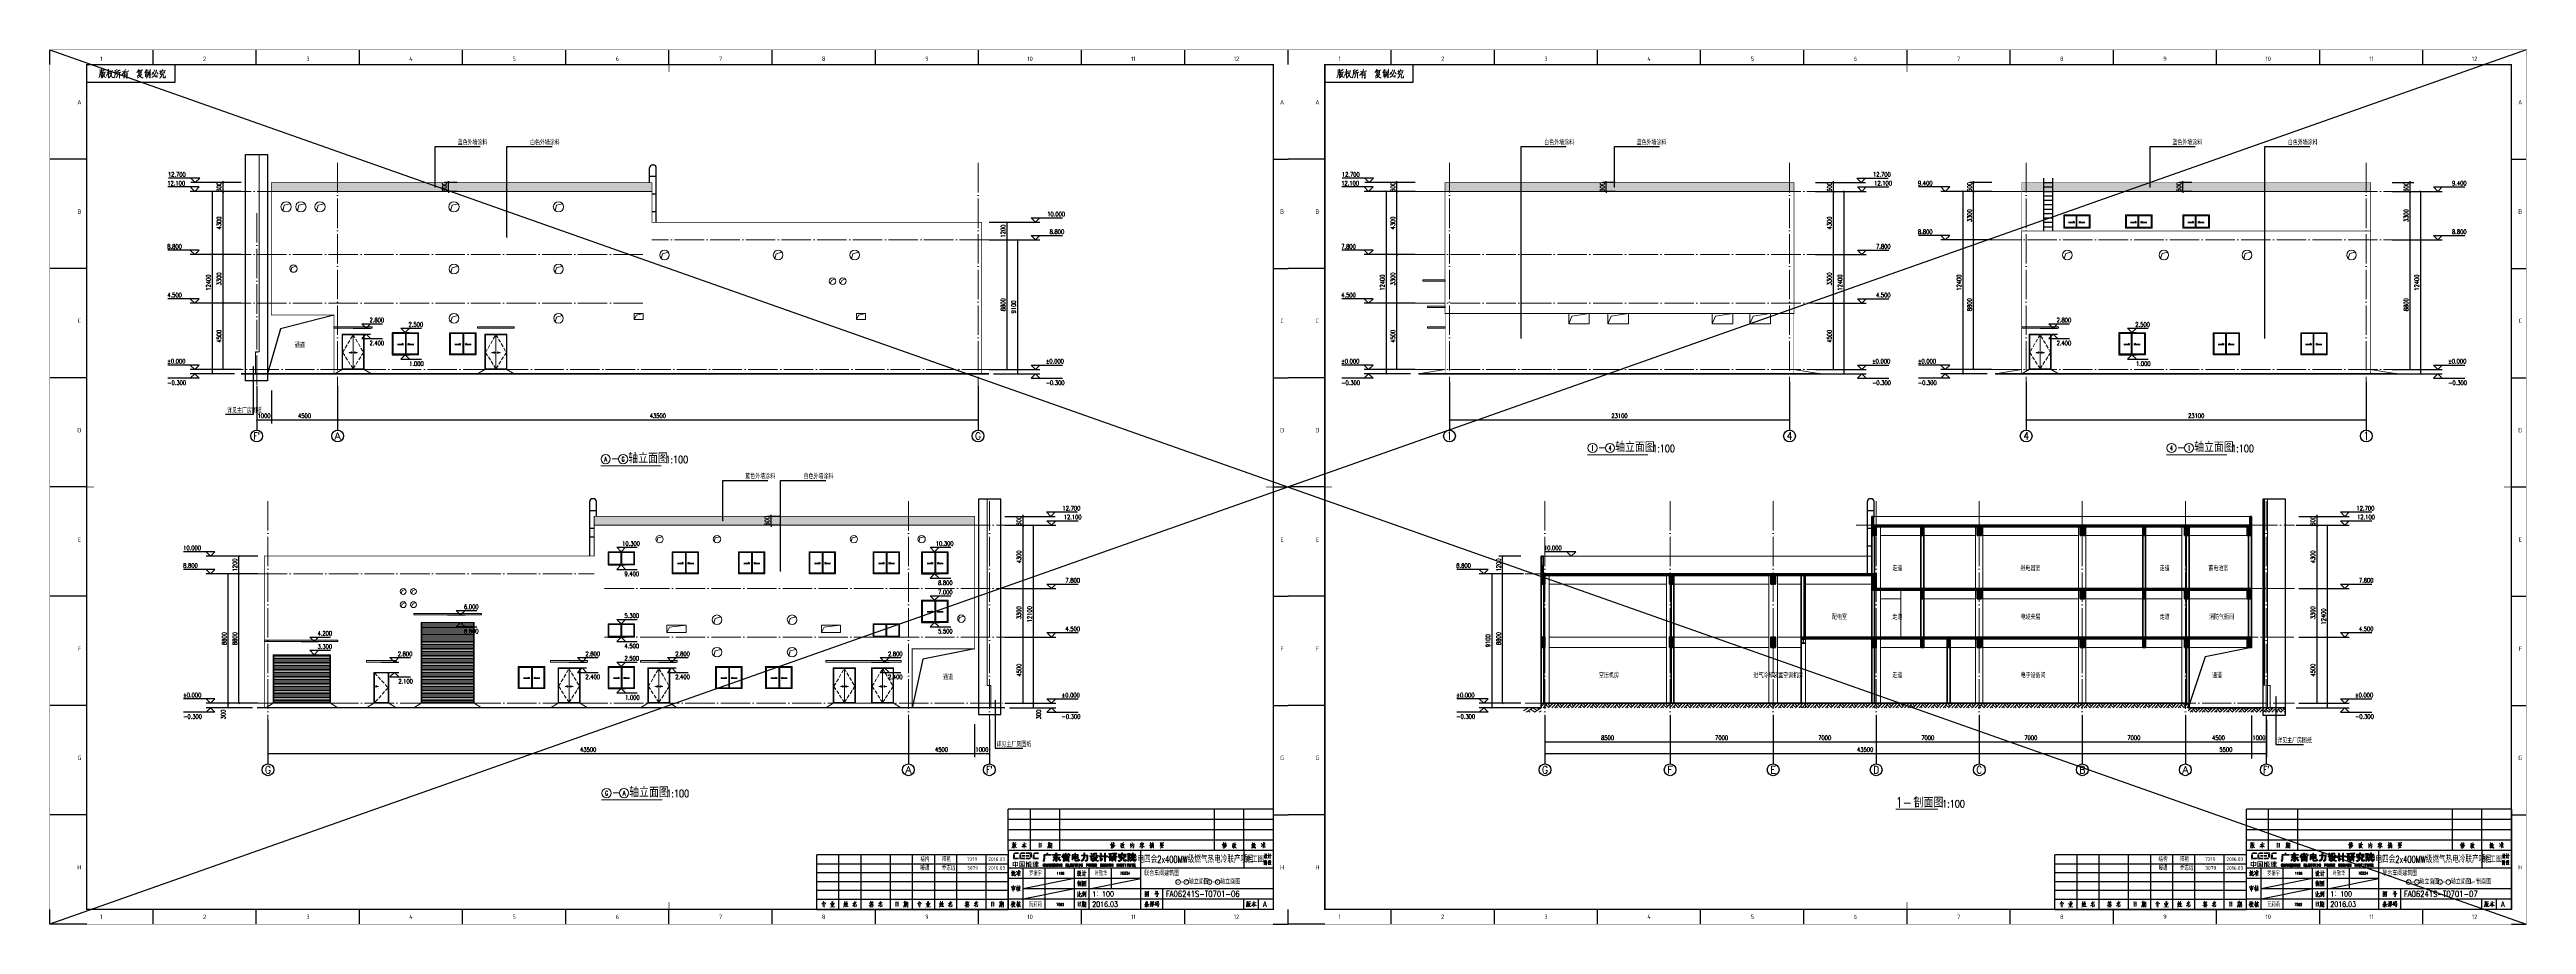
# Model space of a CAD drawing. Extents: x 238398 to 585159, y -66832 to 191977.
# Drawn here: x 364909 to 533159, y -37145 to 22305 of the extents above; entities that cross this region are included whole.
import ezdxf
from ezdxf.enums import TextEntityAlignment as Align

# ---------------------------------------------------------------- set-up
doc = ezdxf.new("R2010")
doc.units = 0
doc.header["$LTSCALE"] = 1000
doc.header["$MEASUREMENT"] = 0
doc.linetypes.add('DASH', pattern=[0.35, 0.25, -0.1])
doc.linetypes.add('DOTE', pattern=[2.42, 2, -0.2, 0.02, -0.2])
doc.layers.get('0').update_dxf_attribs({"color": 8})
doc.layers.get('Defpoints').update_dxf_attribs({"color": 8})
for name, color, linetype in [('-人员定位', 6, 'Continuous'), ('AXIS', 8, 'Continuous'), ('AXIS_TEXT', 8, 'Continuous'), ('COLU', 8, 'Continuous'), ('COLU_HATCH', 8, 'Continuous'), ('DIM_ELEV', 8, 'Continuous'), ('DIM_LEAD', 8, 'Continuous'), ('DIM_SYMB', 8, 'Continuous'), ('HQ1', 8, 'Continuous'), ('HQ2', 8, 'Continuous'), ('PUB_DIM', 8, 'Continuous'), ('Version', 8, 'Continuous'), ('压型钢板', 8, 'Continuous'), ('填充', 8, 'Continuous')]:
    doc.layers.add(name, color=color, linetype=linetype)
for name, color, linetype, lineweight in [('DOTE', 8, 'DOTE', 13), ('PUB_HATCH', 8, 'Continuous', 5), ('PUB_TEXT', 8, 'Continuous', 20), ('WALL', 8, 'Continuous', 40), ('剖面粗线', 8, 'Continuous', 35), ('建筑看线', 8, 'Continuous', 18), ('立面1线', 8, 'Continuous', 20), ('立面窗线', 8, 'Continuous', 15)]:
    doc.layers.add(name, color=color, linetype=linetype, lineweight=lineweight)
doc.styles.add('_TCH_AXIS', font='complex.shx', dxfattribs={"bigfont": 'gbcbig.shx'})
doc.styles.add('_TCH_DIM', font='SIMPLEX', dxfattribs={"bigfont": 'GBCBIG'})
doc.styles.add('_TCH_DIM_T3', font='SIMPLEX', dxfattribs={"width": 0.705882, "bigfont": 'GBCBIG'})
doc.styles.add('HZ', font='geditxt.shx', dxfattribs={"width": 0.75, "bigfont": 'hzfs_1.shx'})
doc.styles.add('HZTXT', font='geditxt.shx', dxfattribs={"width": 0.8, "bigfont": 'hztxt1.shx'})
doc.styles.get("Standard").update_dxf_attribs({"font": 'gbenor.shx', "bigfont": 'gbcbig.shx'})
doc.styles.add('TK', font='GEDITXT.SHX', dxfattribs={"width": 0.85, "height": 3.5, "bigfont": 'hztxt1.shx'})
doc.dimstyles.new('_TCH_ARCH&&100', dxfattribs={"dimtxt": 297.5, "dimasz": 100, "dimexe": 250, "dimexo": 300, "dimgap": 126.25, "dimtad": 1, "dimdec": 0, "dimzin": 0, "dimdsep": 46, "dimtxsty": '_TCH_DIM_T3', "dimblk": 'ARCHTICK', "dimcen": 0.09, "dimazin": 2, "dimtfac": 1, "dimtdec": 0, "dimtix": 1, "dimtmove": 2, "dimatfit": 3, "dimfxl": 0, "dimtolj": 1, "dimtzin": 0, "dimarcsym": 0})
pattern_1 = [(0, (0, -22682.58), (0, 95.25), [])]
pattern_2 = [(0, (0, 0), (28.125, 56.25), [0, -56.25])]

# ---------------------------------------------------------------- blocks, each defined once
blk = doc.blocks.new('GEDI_WK_A1')
at = {"color": 3}
for p, q in [((0, 584), (0, 594)), ((70.1, 584), (70.1, 594)), ((140.2, 584), (140.2, 594)), ((210.2, 584), (210.2, 594)), ((280.3, 584), (280.3, 594)), ((350.4, 584), (350.4, 594)), ((420.5, 584), (420.5, 594)), ((490.6, 584), (490.6, 594)), ((560.7, 584), (560.7, 594)), ((630.8, 584), (630.8, 594)), ((700.8, 584), (700.8, 594)), ((770.9, 584), (770.9, 594)), ((85, 572), (85, 584)), ((25, 572), (85, 572)), ((25, 519.8), (0, 519.8)), ((831, 519.8), (841, 519.8)), ((25, 445.5), (0, 445.5)), ((831, 445.5), (841, 445.5)), ((25, 371.2), (0, 371.2)), ((831, 371.2), (841, 371.2)), ((25, 297), (0, 297)), ((831, 297), (841, 297)), ((25, 222.8), (0, 222.8)), ((831, 222.8), (841, 222.8)), ((25, 148.5), (0, 148.5)), ((831, 148.5), (841, 148.5)), ((25, 74.2), (0, 74.2)), ((831, 74.2), (841, 74.2)), ((0, 0), (0, 10)), ((25, 0), (0, 0)), ((70.1, 0), (70.1, 10)), ((140.2, 0), (140.2, 10)), ((210.2, 0), (210.2, 10)), ((280.3, 0), (280.3, 10)), ((350.4, 0), (350.4, 10)), ((420.5, 0), (420.5, 10)), ((490.6, 0), (490.6, 10)), ((560.7, 0), (560.7, 10)), ((630.8, 0), (630.8, 10)), ((700.8, 0), (700.8, 10)), ((770.9, 0), (770.9, 10)), ((831, 0), (841, 0))]:
    blk.add_line(p, q, dxfattribs=at)
for points, const_width in [([(0, 0), (841, 0), (841, 594), (0, 594)], 0.1), ([(25, 10), (831, 10), (831, 584), (25, 584)], 1)]:
    blk.add_lwpolyline(points, close=True, dxfattribs=dict(at, const_width=const_width))
at = {"color": 3, "const_width": 0.5}
for points in [[(420.5, 579), (420.5, 594)], [(30, 297), (0, 297)], [(826, 297), (841, 297)], [(420.5, 0), (420.5, 15)]]:
    blk.add_lwpolyline(points, dxfattribs=at)
at = {"color": 3}
for s, p in [('1', (35, 588)), ('2', (105.1, 588)), ('3', (175.2, 588)), ('4', (245.3, 588)), ('5', (315.4, 588)), ('6', (385.5, 588)), ('7', (455.5, 588)), ('8', (525.6, 588)), ('9', (595.7, 588)), ('10', (665.8, 588)), ('11', (735.9, 588)), ('12', (806, 588)), ('1', (35, 5)), ('2', (105.1, 5)), ('3', (175.2, 5)), ('4', (245.3, 5)), ('5', (315.4, 5)), ('6', (385.5, 5)), ('7', (455.5, 5)), ('8', (525.6, 5)), ('9', (595.7, 5)), ('10', (665.8, 5)), ('11', (735.9, 5)), ('12', (806, 5))]:
    blk.add_text(s, height=3, dxfattribs=at).set_placement(p, align=Align.MIDDLE)
for s, p in [('A', (20, 556.9)), ('A', (837, 556.9)), ('B', (20, 482.6)), ('B', (837, 482.6)), ('C', (20, 408.4)), ('C', (837, 408.4)), ('D', (20, 334.1)), ('D', (837, 334.1)), ('E', (20, 259.9)), ('E', (837, 259.9)), ('F', (20, 185.6)), ('F', (837, 185.6)), ('G', (20, 111.4)), ('G', (837, 111.4)), ('H', (20, 37.1)), ('H', (837, 37.1))]:
    blk.add_text(s, height=3, dxfattribs=at).set_placement(p, align=Align.CENTER)
blk = doc.blocks.new('GEDI_Copyright_2012')
at = {"color": 7, "lineweight": 0}
for points in [[(9, -3.4), (9.1, -3.8), (9.1, -5), (9.1, -5.9), (9, -6.7), (8.9, -7.3), (8.7, -8), (8.5, -8.5), (8.2, -8.9)], [(9.1, -6.4), (10, -6.3), (9.9, -6.1), (9.9, -8.4), (9.9, -8.1), (9.9, -7.7)], [(9.2, -5.5), (10.4, -5.3)], [(10.8, -3.5), (10.9, -4), (10.9, -4.7), (10.8, -5.5), (10.7, -6.3), (10.6, -7), (10.5, -7.7), (10.3, -8.2), (10.1, -8.7), (9.8, -9.1)], [(9.9, -3.1), (10, -3.4), (10, -5.3)], [(11.2, -5.4), (12.6, -5.1), (12.5, -4.9), (12.3, -5.6), (12, -6.4), (11.7, -7), (11.5, -7.6), (11, -8.2), (10.6, -8.7), (10.3, -9)], [(12.4, -3.2), (12.3, -3.4), (11.5, -3.9), (11, -4.1)], [(11.2, -6.1), (12.3, -8.6), (13.1, -8.7), (12.4, -8.6), (12.2, -8.3)], [(14.7, -4.9), (14.4, -5.7), (14.1, -6.4), (13.7, -7.1), (13.4, -7.6), (13.4, -7.8)], [(13.6, -5.1), (15.4, -4.7)], [(14.6, -3.1), (14.8, -3.4), (14.8, -3.3), (14.7, -9.1), (14.7, -8.7), (14.7, -8.1)], [(14.7, -5.6), (15.3, -6), (15.4, -6.3)], [(15.7, -4.5), (17.5, -4.2), (17.4, -4), (17.3, -4.7), (17.1, -5.4), (16.9, -5.9), (16.8, -6.4), (16.5, -6.9), (16.2, -7.5), (15.9, -8), (15.6, -8.4), (15.3, -8.7), (15, -9)], [(15.6, -5.2), (15.9, -5.3), (17.4, -8.7), (18.2, -8.8), (17.4, -8.6), (17.1, -8.1)], [(20.7, -3.4), (20.5, -3.5), (19.4, -4.1), (19.3, -3.7), (19.4, -4.1), (19.4, -5.4), (19.4, -6.2), (19.3, -6.8), (19.2, -7.3), (19.1, -7.8), (18.9, -8.3), (18.7, -8.7), (18.5, -9)], [(19.5, -6.4), (19.6, -6.3), (20.5, -6.2), (20.4, -6.2), (20.5, -4.7), (20.6, -4.9), (19.4, -5.1)], [(22.7, -3.6), (22, -4), (21.3, -4.1), (21.3, -3.7), (21.3, -4.3), (21.3, -4.9), (21.3, -5.6), (21.2, -6.1), (21.1, -6.6), (21.1, -7.2), (20.9, -7.6), (20.7, -7.9), (20.5, -8.2), (20.3, -8.5), (20.1, -8.8), (19.9, -9)], [(21.3, -5.5), (23.2, -5.2), (23.1, -5.2), (22.9, -5.3)], [(22.3, -5.4), (22.3, -9.1), (22.2, -8.9), (22.3, -8.5)], [(26.3, -3), (26.3, -3.2), (26, -4.1), (25.8, -4.7), (25.5, -5.1), (25, -5.8), (24.4, -6.6), (23.9, -7.1), (23.6, -7.4)], [(24, -4.8), (28.4, -4.4), (28.1, -4.3)], [(25.3, -5.5), (25.4, -5.7), (25.4, -9), (25.4, -9.3), (25.3, -9), (25.4, -8.7)], [(25.4, -5.7), (27.4, -5.5), (27.4, -5.4), (27.5, -5.5), (27.4, -5.6), (27.4, -9.1), (27.3, -9.3), (26.7, -8.6), (27.3, -9.2)], [(27, -6.6), (25.5, -6.7)], [(25.5, -7.7), (27, -7.5)], [(28.1, -4.3), (27.8, -4.5)], [(35.5, -3), (35.5, -3.2), (35, -4.2), (34.5, -4.8), (34.3, -5.2), (34.1, -5.5)], [(35.7, -6.4), (35.7, -6.5), (35, -7.4), (34.6, -7.8), (34.3, -8)], [(35.6, -6.9), (35.7, -7), (37.3, -6.7), (37.2, -6.5), (36.8, -7.3), (36.5, -7.7), (36.2, -8), (35.7, -8.4), (35.3, -8.7), (34.8, -9), (34.3, -9.2)], [(35.1, -4.1), (36.3, -3.9), (37.9, -3.7), (37.7, -3.6), (37.5, -3.7)], [(35.2, -4.4), (35.3, -4.7), (35.3, -5.6), (35.3, -6.4), (35.3, -6.2), (37.2, -5.9), (37.1, -5.9), (37.1, -4.2), (37.3, -4.4), (35.3, -4.7)], [(36.6, -5.3), (35.4, -5.5)], [(35.5, -7.4), (35.6, -7.4), (37.6, -9), (38.3, -8.9), (37.6, -8.9), (37.3, -8.8)], [(39.3, -5.6), (42.1, -5.3), (42, -5.3), (41.9, -5.3), (41.7, -5.4)], [(40.1, -3.6), (40.2, -3.9), (39.8, -4.9), (39.7, -5.2)], [(39.9, -6.1), (40, -6.7), (40, -6.8), (40, -8.3), (40, -8), (40, -7.7)], [(40, -6.6), (41.9, -6.3), (41.8, -6.1), (41.7, -6.5), (41.7, -7.2), (41.6, -7.6), (41.6, -7.9), (41.4, -8.1), (41.1, -7.6), (41.5, -8)], [(40.1, -4.5), (41.7, -4.3)], [(40.8, -3), (40.8, -3.3), (40.8, -9.2), (40.7, -8.9), (40.8, -8.5)], [(42.3, -4.3), (42.4, -4.6), (42.4, -7.3), (42.3, -6.8), (42.4, -6.5)], [(43.1, -3.1), (43.2, -3.4), (43.1, -8.2), (43.1, -8.5), (43.1, -8.8), (43.1, -8.9), (43, -9), (42.4, -8.2), (43.1, -8.9)], [(47.4, -3.5), (47.4, -4), (47.2, -4.7), (47, -5.3), (46.7, -5.9), (46.5, -6.5), (46.2, -6.9), (45.9, -7.4), (45.5, -7.8), (45.1, -8.1), (44.7, -8.5), (44.2, -8.7)], [(44.7, -5.4), (44.6, -5.9), (44.5, -6.5), (44.4, -6.8), (44.2, -7)], [(45.3, -4.9), (45.4, -5.6), (45.6, -6.2), (45.8, -6.7), (46, -7.2), (46.2, -7.6), (46.6, -7.9), (47, -8.3), (47.5, -8.4), (47.8, -8.5), (47.9, -8.5), (47.7, -7.8), (47.6, -7.1), (47.8, -8.5)], [(45.8, -3.5), (46.1, -3.9), (46.2, -4.3), (46.3, -4.5), (46.3, -4.6)], [(47.6, -5.4), (48.1, -5.9), (48.4, -6.3), (48.5, -6.6)], [(51.2, -5.5), (51.2, -5.8), (51.1, -6.6), (51, -7), (50.8, -7.4), (50.7, -7.8), (50.5, -8.1), (50.3, -8.4), (50.1, -8.7), (49.8, -8.9), (49.4, -9.2)], [(50.9, -4.7), (50.8, -5), (50.4, -5.4), (50.1, -5.8), (49.8, -6), (49.6, -6.2)], [(50.1, -4), (50, -4.3), (49.9, -4.6), (49.9, -4.8), (49.8, -5), (49.7, -5), (50, -4.4), (53.3, -4.1), (53.2, -4), (52.8, -4.8)], [(50, -6.7), (52.2, -6.4), (52.1, -6.3), (52, -6.6), (51.9, -8.2), (52, -8.6), (52.1, -8.8), (52.2, -8.9), (52.4, -8.9), (52.6, -8.9), (53.2, -8.9), (53.4, -8.8), (53.5, -8.7), (53.4, -7.7), (53.4, -8.8)], [(51.2, -3), (51.5, -3.6), (51.5, -3.9)], [(51.8, -4.8), (52.3, -5.1), (52.7, -5.4), (52.8, -5.7), (52.9, -5.9)]]:
    blk.add_lwpolyline(points, dxfattribs=at)
blk = doc.blocks.new('GEDI_TQ_2012')
at = {"color": 2}
for p, q in [((-90, 0), (-90, 40)), ((-20, 40), (-20, 28)), ((0, 28), (-180, 28)), ((-90, 21), (-180, 21)), ((-170, 0), (-170, 28)), ((-155, 0), (-155, 28)), ((-135, 0), (-135, 28)), ((-125, 0), (-125, 28)), ((-110, 14), (-110, 28)), ((0, 7), (-180, 7)), ((0, 14), (-170, 14)), ((-75, 0), (-75, 14)), ((-20, 0), (-20, 7)), ((-10, 0), (-10, 7))]:
    blk.add_line(p, q, dxfattribs=at)
at = {"color": 7}
for p, q in [((0, 40), (0, 0)), ((0, 0), (-180, 0))]:
    blk.add_line(p, q, dxfattribs=at)
at = {"color": 2, "const_width": 0.8}
for points in [[(-180, 40), (0, 40)], [(-180, 0), (-180, 40)]]:
    blk.add_lwpolyline(points, dxfattribs=at)
at = {"color": 7, "lineweight": 0}
for points in [[(-6.3, 36.5), (-5.7, 36.7), (-5.8, 36.8), (-5.9, 36.5), (-5.9, 35), (-6, 34.9), (-5.5, 35.5)], [(-6, 37.8), (-5.7, 37.4), (-5.7, 37.2)], [(-5.3, 36.2), (-4.4, 36.4), (-4.5, 36.4), (-4.6, 36.2), (-4.7, 35.9), (-4.8, 35.7), (-4.9, 35.5), (-5.1, 35.2), (-5.3, 35), (-5.4, 34.8), (-5.6, 34.7), (-5.7, 34.6)], [(-5.2, 37.8), (-5.1, 37.6), (-5.1, 37.3), (-5.2, 37), (-5.3, 36.8), (-5.3, 36.6), (-5.4, 36.4), (-5.5, 36.3)], [(-5.3, 35.9), (-5.2, 35.9), (-4.4, 34.7), (-4, 34.7), (-4.4, 34.7), (-4.5, 34.9)], [(-5.1, 37.6), (-4.5, 37.6), (-4.6, 37.7), (-4.6, 37.5), (-4.6, 37.3), (-4.6, 37.1), (-4.6, 36.9), (-4.6, 36.8), (-4.6, 36.8), (-4.5, 36.7), (-4.4, 36.7), (-4.2, 36.7), (-4.2, 36.7), (-4.1, 36.8)], [(-3.7, 36.6), (-3.1, 36.7), (-3.2, 36.8), (-3.2, 35), (-3.3, 34.9), (-2.7, 35.7)], [(-3.4, 37.9), (-3.2, 37.6), (-3.1, 37.4), (-3.1, 37.3)], [(-2.8, 36.6), (-1.4, 36.7), (-1.5, 36.8), (-1.7, 36.7)], [(-2.2, 38), (-2.2, 37.8), (-2.2, 34.4), (-2.2, 34.6), (-2.2, 34.9)], [(-178, 25.1), (-177.9, 25.1), (-176.9, 25.4)], [(-177.9, 24.1), (-176.9, 24.7)], [(-177.4, 26.5), (-177.3, 26.2), (-177.4, 22.8), (-177.4, 22.7), (-177.8, 23), (-177.4, 22.8)], [(-176.7, 25.9), (-176.6, 25.8), (-176.7, 23), (-176.8, 23), (-176.2, 23.5)], [(-176.2, 24.7), (-176.6, 24.5)], [(-176, 26.3), (-175.9, 26.1), (-176, 23.7), (-176, 23.4), (-176, 23.2), (-175.9, 23), (-175.9, 22.9), (-175.8, 22.8), (-175.7, 22.8), (-175.6, 22.8), (-175.5, 22.8), (-175.3, 22.8), (-175.2, 22.8), (-175.1, 22.8), (-175.2, 23.7), (-175.2, 22.8), (-175.2, 22.8)], [(-175.3, 25.2), (-175.4, 25), (-176, 24.2)], [(-174.6, 25.9), (-174.3, 25.6), (-174.2, 25.3)], [(-174.6, 23.8), (-174.6, 23.8), (-174.3, 23.5), (-173.8, 25.3)], [(-173.1, 26.7), (-173.1, 26.5), (-173.3, 25.8), (-173.5, 25.3), (-173.8, 24.8)], [(-173.4, 25.5), (-173.3, 23.3), (-173.4, 22.8), (-173.4, 22.5), (-173.4, 22.8)], [(-173.2, 25.4), (-171.8, 25.6), (-171.9, 25.7), (-172.2, 25.6), (-172.6, 25.5), (-172.6, 23.1)], [(-173.1, 24.7), (-172, 24.8)], [(-173.1, 23.1), (-171.7, 23.2)], [(-173, 23.9), (-172, 24.1)], [(-172.7, 26.7), (-172.5, 26.1), (-172.5, 26), (-172.4, 25.8)], [(-133.3, 24.8), (-132.6, 25), (-132.7, 25.1), (-132.7, 24.8), (-132.7, 23.1), (-132.9, 23), (-132.3, 23.7)], [(-133.1, 17.9), (-131.2, 18.1), (-131.3, 18.1), (-131.4, 18.1), (-131.5, 18)], [(-132.9, 26.2), (-132.6, 25.8), (-132.5, 25.6)], [(-132.5, 19.2), (-132.5, 19), (-132.7, 18.3), (-132.8, 18.1)], [(-132.7, 17.5), (-132.6, 17.2), (-132.6, 17.1), (-132.6, 16.1), (-132.6, 16.3), (-132.6, 16.5)], [(-132.6, 17.2), (-131.3, 17.4), (-131.4, 17.5), (-131.5, 17.3), (-131.5, 16.8), (-131.5, 16.6), (-131.6, 16.4), (-131.6, 16.3), (-131.9, 16.6), (-131.6, 16.3)], [(-131.9, 24.4), (-130.8, 24.6), (-130.9, 24.7), (-131, 24.4), (-131.2, 24.1), (-131.3, 23.9), (-131.4, 23.6), (-131.7, 23.3), (-131.9, 23.1), (-132.2, 22.8), (-132.4, 22.7), (-132.5, 22.6)], [(-132.5, 18.6), (-131.5, 18.7)], [(-131.8, 26.3), (-131.8, 26), (-131.8, 25.7), (-131.8, 25.4), (-131.9, 25.1), (-132, 24.9), (-132.1, 24.7), (-132.3, 24.5)], [(-132.1, 19.6), (-132, 19.4), (-132.1, 15.5), (-132.1, 15.7), (-132.1, 16)], [(-131.9, 24.1), (-131.9, 24.1), (-130.9, 22.7), (-130.3, 22.7), (-130.9, 22.8), (-131, 22.9)], [(-131.7, 26), (-131, 26.1), (-131.1, 26.2), (-131.1, 25.9), (-131.1, 25.7), (-131.1, 25.5), (-131.1, 25.3), (-131.1, 25.2), (-131.1, 25.1), (-130.9, 25), (-130.8, 25), (-130.6, 25), (-130.5, 25), (-130.4, 25.1)], [(-131.1, 18.7), (-131, 18.6), (-131, 16.7), (-131.1, 17.1), (-131, 17.3)], [(-130.6, 19.5), (-130.5, 19.3), (-130.5, 16.2), (-130.5, 16), (-130.6, 15.8), (-130.6, 15.7), (-130.7, 15.7), (-131, 16.2), (-130.6, 15.7)], [(-129.9, 24.9), (-129.2, 25), (-129.2, 25.1), (-129.3, 23), (-129.4, 22.9), (-128.6, 23.8)], [(-129.6, 19.4), (-129.6, 19), (-129.5, 15.6), (-129.6, 16), (-127.6, 16), (-127.7, 16), (-128, 16)], [(-129.6, 19), (-127.2, 19.2), (-127.3, 19.3), (-127.4, 19), (-127.4, 16.1), (-127.4, 15.7), (-127.6, 16)], [(-129.5, 26.4), (-129.3, 26), (-129.2, 25.9), (-129.1, 25.7)], [(-128.8, 18.5), (-128.7, 18.5), (-127.9, 18.6), (-128, 18.7), (-128.3, 18), (-128.6, 17.7), (-128.9, 17.4), (-129.1, 17.2), (-129.4, 17)], [(-128.6, 19), (-128.6, 18.8), (-128.9, 18.3), (-129.2, 17.9), (-129.3, 17.8)], [(-128.8, 24.9), (-127, 25), (-127.1, 25.1), (-127.3, 25)], [(-128.8, 18.1), (-128.8, 18.1), (-127.9, 17.3), (-127.6, 17.3), (-127.9, 17.3), (-128, 17.4)], [(-128.7, 17.3), (-128.4, 17.1), (-128.3, 16.9)], [(-127.9, 26.4), (-127.9, 26.2), (-127.9, 22.4), (-127.9, 22.6), (-127.9, 23)], [(-6.1, 33.5), (-6.1, 33.1), (-6.1, 30.2), (-6.1, 30.4), (-6.1, 30.7)], [(-6.1, 33.1), (-5.5, 33.2), (-5.5, 33.3), (-5.8, 32.5), (-5.8, 32.5), (-5.8, 32.4), (-5.7, 32.3), (-5.7, 32.2), (-5.6, 32), (-5.6, 31.9), (-5.6, 31.7), (-5.6, 31.6), (-5.6, 31.5), (-5.7, 31.4), (-5.9, 31.7)], [(-5.1, 32.2), (-5.1, 32), (-5.1, 32), (-5.1, 31.8), (-5.2, 31.4), (-5.2, 31.2), (-5.3, 31), (-5.3, 30.8), (-5.4, 30.6), (-5.5, 30.4), (-5.6, 30.3), (-5.8, 30.2)], [(-4.9, 33.6), (-4.9, 33.5), (-4.9, 33.3), (-5, 33), (-5.1, 32.7), (-5.3, 32.5), (-5.4, 32.3), (-5.5, 32.1)], [(-4.9, 33.2), (-4.3, 32.1), (-4, 32), (-4.3, 32.1), (-4.4, 32.3)], [(-4.7, 32.3), (-4.7, 32.2), (-4.7, 32.1), (-4.7, 30.1), (-4.7, 30.3), (-4.7, 30.6)], [(-3.6, 31.1), (-2.7, 31.6)], [(-2.7, 33.3), (-2.9, 33.1), (-3.2, 33)], [(-3.2, 33.3), (-3.2, 33), (-3.2, 30.3), (-3.2, 30.5), (-3.2, 30.7)], [(-3.2, 32.5), (-2.7, 32.7)], [(-2.7, 32.1), (-3.2, 32)], [(-2.4, 31.9), (-2.4, 31.9), (-1.7, 32), (-1.8, 32), (-1.9, 31.7), (-1.9, 31.5), (-2, 31.4), (-2.1, 31.2), (-2.2, 31), (-2.3, 30.8), (-2.4, 30.7), (-2.6, 30.6), (-2.7, 30.5), (-2.8, 30.4), (-2.9, 30.3)], [(-2.4, 33.4), (-2.3, 33.1), (-2.4, 32.7), (-2.4, 32.5), (-2.4, 32.3), (-2.5, 32.2), (-2.5, 32.1), (-2.6, 32)], [(-2.5, 31.6), (-2.4, 31.6), (-1.7, 30.5), (-1.4, 30.5), (-1.7, 30.5), (-1.8, 30.6)], [(-2.3, 33.2), (-1.8, 33.3), (-1.8, 33.3), (-1.9, 33.1), (-1.9, 32.9), (-1.9, 32.6), (-1.9, 32.5), (-1.9, 32.4), (-1.8, 32.3), (-1.7, 32.3), (-1.5, 32.3)], [(-177.4, 4.2), (-177.6, 3.7), (-177.8, 3.4), (-178, 3), (-178.2, 2.7)], [(-177, 4.4), (-178.1, 4.2)], [(-177.7, 15.7), (-177.7, 15.4), (-177.8, 15.2), (-177.8, 15), (-177.9, 14.8)], [(-177.7, 15.4), (-175.2, 15.6), (-175.3, 15.7), (-175.6, 15.1)], [(-177.5, 5.5), (-177.4, 5.3), (-177.4, 5.4), (-177.4, 1.5), (-177.5, 1.7), (-177.4, 2.1)], [(-177.4, 14.9), (-177.4, 14.6), (-177.3, 13.1), (-177.3, 13.4), (-175.9, 13.5), (-176.1, 13.5), (-176.4, 13.5)], [(-177.4, 4), (-177, 3.6)], [(-175.9, 13.5), (-175.8, 13.3), (-175.6, 14.9), (-175.6, 14.8), (-177.3, 14.6)], [(-175.9, 3.7), (-175.9, 3.5), (-176.1, 3), (-176.2, 2.7), (-176.4, 2.4), (-176.6, 2.1), (-176.8, 1.9), (-176.9, 1.7), (-177.2, 1.5)], [(-177.1, 14), (-176.1, 14.2)], [(-176.4, 4.2), (-176.4, 4), (-176.7, 3.5), (-176.9, 3.2), (-177, 3.1)], [(-176.8, 4.5), (-175.4, 4.7), (-175.5, 4.7), (-175.6, 4.7)], [(-176.7, 16.3), (-176.5, 16), (-176.5, 15.7)], [(-176.7, 3.3), (-176.6, 3.2), (-175.6, 1.7), (-175.1, 1.7), (-175.6, 1.8), (-175.7, 1.9)], [(-176.6, 15.3), (-176.5, 15.2), (-176.6, 12.2), (-176.6, 12.5), (-176.6, 12.9)], [(-176.4, 5.5), (-176.2, 5.2), (-176.1, 5), (-176.1, 4.8)], [(-175.9, 4.2), (-175.6, 3.9), (-175.5, 3.7), (-175.4, 3.5)], [(-173.9, 14.9), (-174.1, 14.4), (-174.3, 14), (-174.5, 13.7), (-174.7, 13.4)], [(-173.5, 15.1), (-174.6, 14.9)], [(-173.8, 4.1), (-174, 3.6), (-174.2, 3.2), (-174.4, 2.9), (-174.6, 2.6)], [(-173.4, 4.4), (-174.5, 4.2)], [(-174, 16.3), (-173.9, 16.1), (-173.9, 16.1), (-173.9, 12.3), (-173.9, 12.6), (-173.9, 12.9)], [(-173.9, 14.7), (-173.5, 14.3)], [(-173.9, 5.5), (-173.8, 5.4), (-173.8, 5.4), (-173.8, 1.5), (-173.8, 1.8), (-173.8, 2.1)], [(-173.8, 3.9), (-173.4, 3.5)], [(-172, 14.2), (-172.1, 13.9), (-172.4, 13.4), (-172.8, 13.1), (-173.1, 12.7), (-173.4, 12.5), (-173.7, 12.3)], [(-172, 3.4), (-172, 3.2), (-172.4, 2.7), (-172.7, 2.3), (-173.1, 2), (-173.4, 1.7), (-173.6, 1.5)], [(-172.2, 14.8), (-172.2, 14.7), (-172.6, 14.2), (-172.6, 14.1), (-172.9, 13.8), (-173.1, 13.5), (-173.4, 13.2)], [(-172.1, 4.1), (-172.2, 3.9), (-172.5, 3.4), (-172.5, 3.4), (-172.8, 3.1), (-173.1, 2.7), (-173.4, 2.4)], [(-173.2, 15.1), (-171.7, 15.4), (-171.8, 15.4), (-172, 15.3)], [(-172.7, 15.2), (-172.7, 15), (-173.2, 14.2), (-173.2, 14.2), (-172.4, 14.4)], [(-173.2, 4.4), (-171.6, 4.7), (-171.7, 4.7), (-172, 4.6)], [(-172.6, 4.4), (-172.6, 4.2), (-173.1, 3.5), (-173.2, 3.4), (-172.3, 3.7)], [(-172.8, 16.2), (-172.6, 15.9), (-172.5, 15.7), (-172.6, 15.6)], [(-172.7, 5.5), (-172.5, 5.1), (-172.5, 5), (-172.5, 4.9)], [(-172.5, 13.3), (-172, 12.7), (-171.9, 12.5), (-172, 12.8)], [(-172.5, 2.5), (-171.9, 2), (-171.8, 1.7), (-172, 2)], [(-132.9, 12), (-132.6, 11.8), (-132.8, 11.8), (-132.7, 8.7), (-132.9, 8.6), (-131.8, 9.4)], [(-132.6, 10.4), (-132, 10.6)], [(-132.6, 5.2), (-132.5, 4.9), (-132.5, 4.1), (-132.5, 3.4), (-132.5, 3.3), (-132.5, 2.8), (-132.5, 2.1), (-132.5, 2.3), (-131.4, 2.5), (-131.2, 2.3), (-131.1, 2.6), (-131.1, 3), (-131.1, 3.7), (-131, 4.5), (-131, 5.1), (-131, 5.1), (-132.5, 4.8)], [(-132.5, 3.6), (-131.4, 3.8), (-131.5, 3.9), (-131.7, 3.7)], [(-131.7, 12.3), (-131.5, 12.1), (-131.6, 12.2), (-131.6, 11.5), (-131.6, 10.8), (-131.6, 10.2), (-131.6, 9.7), (-131.6, 9.7), (-131.6, 9.5), (-131.6, 8.9), (-131.5, 8.7), (-131.4, 8.6), (-131.1, 8.6), (-130.6, 8.6), (-130.3, 8.7), (-130.2, 8.7), (-130.3, 9.6)], [(-131.6, 10), (-130.8, 10.8), (-130.6, 11.1)], [(-130.1, 4.6), (-128.4, 4.8)], [(-130.1, 2.7), (-128.4, 3), (-128.5, 3), (-128.6, 2.9)], [(-129.5, 2.5), (-129.5, 2.4), (-129.8, 2), (-130, 1.8), (-130.1, 1.6)], [(-129.1, 12.3), (-129.1, 12.1), (-129.4, 11.4), (-129.7, 11), (-129.9, 10.6)], [(-129.6, 5.5), (-129.6, 5.3), (-129.6, 2.8)], [(-129.5, 4), (-129, 4.1)], [(-129.5, 3.5), (-129.1, 3.6)], [(-129.4, 11.4), (-129.4, 8.6), (-129.4, 8.8), (-129.4, 8.9), (-129.4, 9.2)], [(-128.6, 11.5), (-128.6, 11.5), (-128.7, 11), (-128.8, 10.6), (-129, 10.3), (-129.1, 10.1)], [(-128.6, 10.9), (-128, 11), (-128.1, 11.1), (-128.1, 10.8), (-128.2, 10.4), (-128.3, 10.2), (-128.4, 9.9), (-128.6, 9.7), (-128.7, 9.4), (-128.8, 9.2), (-129, 9), (-129.1, 8.9)], [(-129.1, 2.6), (-128.8, 2.2), (-128.8, 2.1), (-128.9, 2.4)], [(-129, 11.6), (-129, 11.6), (-128.9, 11.6), (-127.9, 11.8), (-128, 11.8), (-128.2, 11.7)], [(-128.9, 10.4), (-128.6, 10.2), (-128.6, 10.1)], [(-128.8, 5.7), (-128.8, 5.5), (-128.9, 2.9)], [(-128.8, 16.7), (-128.4, 16.5), (-128.3, 16.4)], [(-128.2, 5.2), (-128.1, 4.9), (-128.1, 4.1), (-128.1, 3.3), (-128.2, 2.9), (-128.3, 2.3), (-128.5, 2), (-128.8, 1.5)], [(-128.1, 4.8), (-127.3, 5), (-127.4, 5.1), (-127.4, 4.1), (-127.4, 4), (-127.3, 2.5), (-127.4, 2), (-127.4, 1.6), (-127.4, 1.5), (-127.8, 2), (-127.4, 1.7)], [(-128.1, 4), (-127.6, 4.1)], [(-128.1, 3.1), (-128.1, 3.1), (-127.6, 3.3)], [(-127.4, 12.3), (-127.2, 12.1), (-127.3, 12.1), (-127.3, 8.9), (-127.3, 8.8), (-127.3, 8.6), (-127.4, 8.6), (-127.8, 9.1), (-127.4, 8.6), (-127.3, 8.7)], [(-127.8, 11.4), (-127.7, 11.3), (-127.8, 11.3), (-127.8, 9.7), (-127.8, 9.9), (-127.8, 10.1)], [(-86.3, 4.8), (-85.2, 5.1), (-85.3, 5.1), (-85.4, 5), (-85.5, 4.7), (-85.7, 4.4), (-85.9, 4.2), (-86.1, 4), (-86.3, 3.8), (-86.5, 3.6), (-86.8, 3.4), (-87, 3.3), (-87.2, 3.2), (-87.4, 3.1), (-87.5, 3.1)], [(-86.3, 2.8), (-86.7, 2.3), (-86.9, 2.1), (-87, 1.9), (-87.1, 1.9), (-87.2, 1.8)], [(-87.1, 12.4), (-87, 12), (-87, 8.6), (-87, 9), (-85, 9), (-85.1, 9), (-85.4, 9)], [(-87, 12), (-84.6, 12.2), (-84.7, 12.3), (-84.8, 12), (-84.8, 9), (-84.8, 8.7), (-85, 9)], [(-86.1, 5.7), (-86.1, 5.4), (-86.2, 5.1), (-86.4, 4.9), (-86.7, 4.5), (-86.9, 4.3), (-87, 4.2)], [(-86.1, 11.9), (-86.1, 11.8), (-86.3, 11.3), (-86.6, 10.9), (-86.8, 10.7)], [(-86.2, 11.4), (-86.1, 11.4), (-85.3, 11.5), (-85.4, 11.6), (-85.8, 11), (-86, 10.7), (-86.3, 10.4), (-86.5, 10.2), (-86.8, 10)], [(-86.8, 3.1), (-85, 3.2), (-85.1, 3.2), (-85.3, 3.2)], [(-85.9, 3.7), (-85.9, 1.5), (-86.5, 2.1), (-85.9, 1.6)], [(-86.4, 4.5), (-86.3, 4.5), (-86, 4.3), (-85.8, 4.1), (-85.5, 3.8), (-85.1, 3.6), (-84.9, 3.4), (-84.2, 3.3), (-84.8, 3.4), (-85.1, 3.6)], [(-86.3, 11.1), (-86.2, 11.1), (-85.3, 10.2), (-85, 10.2), (-85.3, 10.3), (-85.5, 10.4)], [(-86.2, 9.7), (-85.9, 9.5), (-85.7, 9.3)], [(-86.1, 10.3), (-85.8, 10), (-85.7, 9.9)], [(-85.9, 3.8), (-85.9, 3.7)], [(-85.6, 2.8), (-85.2, 2.5), (-85, 2.3), (-84.7, 1.9)], [(-83.1, 5.1), (-83.1, 4.2), (-83.1, 3.8), (-83.2, 3.5), (-83.2, 3.2), (-83.3, 2.9), (-83.4, 2.6), (-83.5, 2.4), (-83.7, 2.1), (-83.8, 2), (-83.9, 1.9)], [(-83.9, 3.8), (-82, 4), (-82.1, 4.1), (-82.3, 4)], [(-83.7, 5.1), (-82.2, 5.3), (-82.3, 5.3), (-82.5, 5.3)], [(-82.5, 5.2), (-82.5, 1.9), (-82.6, 2.1), (-82.5, 2.4)], [(-81.1, 3.6), (-81.1, 3.5), (-81.3, 3.2), (-81.4, 3), (-81.6, 2.7), (-81.8, 2.4), (-82, 2.1), (-82.2, 2), (-82.4, 1.8), (-82.6, 1.7)], [(-81.3, 4.6), (-81.3, 4.4), (-81.4, 4.2), (-81.6, 4), (-81.8, 3.7), (-82, 3.5), (-82.1, 3.3), (-82.3, 3.2)], [(-81.4, 5.6), (-81.4, 5.4), (-81.5, 5.2), (-81.7, 4.9), (-81.9, 4.7), (-82, 4.6), (-82.1, 4.4)], [(-79.7, 4.9), (-79.7, 4.8), (-80, 4.2), (-80.3, 3.7), (-80.5, 3.4), (-80.7, 3.2)], [(-80.6, 10.6), (-80.2, 10.6), (-79.5, 10.7), (-77.7, 10.9), (-77.9, 10.9), (-78.2, 10.9)], [(-80.4, 5), (-79.2, 5.1), (-79.3, 5.1), (-79.4, 5.1)], [(-80.1, 3.9), (-80.1, 2.6), (-80.1, 3), (-79.5, 3.1), (-79.5, 3), (-79.4, 4), (-79.4, 3.9), (-80.1, 3.8)], [(-79.8, 12.5), (-79.7, 12.1), (-79.7, 11), (-79.7, 11.3), (-78.4, 11.4), (-78.6, 11.4), (-78.6, 12.2), (-78.5, 12.4), (-78.5, 12.3), (-78.7, 12.2), (-79.7, 12.1)], [(-79.5, 10.7), (-79.7, 9.9), (-79.8, 10), (-78.3, 10.2), (-78.4, 10.3), (-78.4, 10.2), (-78.6, 9.6), (-78.7, 9.3), (-78.8, 9), (-78.9, 8.8), (-79, 8.6), (-79.1, 8.6), (-79.5, 9.3), (-79, 8.6)], [(-79.6, 2.6), (-78.2, 2.8), (-78.3, 2.9), (-78.5, 2.8)], [(-78.9, 4.8), (-79.1, 3.4), (-79.1, 3.5), (-77.6, 3.6), (-77.7, 3.8), (-77.7, 3.4), (-77.9, 2.7), (-78, 2.2), (-78.1, 1.9), (-78.2, 1.8), (-78.2, 1.7), (-78.6, 2.2), (-78.2, 1.8)], [(-79, 5.3), (-77.9, 5.4), (-78, 5.5), (-78.3, 3.6)], [(-18, 5.4), (-17.9, 5.1), (-17.9, 4.3), (-17.9, 3.7), (-18, 3.2), (-18.1, 2.8), (-18.2, 2.4), (-18.3, 2), (-18.5, 1.8)], [(-17.9, 4), (-17.1, 4.2)], [(-17.9, 3.4), (-17.3, 3.5), (-17.4, 3.6), (-17.4, 2.1), (-17.4, 2.3), (-17.4, 2.6)], [(-17.4, 5.6), (-17.4, 5.4), (-17.4, 4.1)], [(-16.8, 5.3), (-16.7, 5), (-16.7, 4.6), (-16.8, 4), (-16.9, 3.5), (-16.9, 3), (-17, 2.6), (-17.1, 2.2), (-17.3, 1.9), (-17.4, 1.7)], [(-16.5, 4.1), (-15.7, 4.3), (-15.7, 4.4), (-15.8, 4), (-16, 3.4), (-16.2, 3.1), (-16.4, 2.6), (-16.7, 2.2), (-16.9, 1.9), (-17.2, 1.7)], [(-15.7, 5.5), (-15.8, 5.4), (-16.3, 5.1), (-16.7, 4.9)], [(-16.6, 3.6), (-15.8, 2), (-15.3, 1.9), (-15.8, 2), (-15.9, 2.2)], [(-13.2, 4.4), (-13.5, 3.8), (-13.8, 3.3), (-14.1, 2.9), (-14.4, 2.6), (-14.8, 2.3)], [(-14.5, 4.3), (-11.7, 4.6), (-11.8, 4.6), (-12.2, 4.5)], [(-13.8, 2.6), (-12.4, 2.8), (-12.5, 2.8), (-12.8, 2.7)], [(-13.1, 5.7), (-13.1, 3), (-13.1, 1.6), (-13.1, 1.8), (-13.1, 2.2)], [(-13, 4.4), (-12.1, 2.7), (-11.5, 2.7), (-12.1, 2.7), (-12.3, 2.9)]]:
    blk.add_lwpolyline(points, dxfattribs=at)
for s, p in [('334455', (-127.9, 25)), ('445566', (-132.5, 2.3)), ('556677', (-87, 9))]:
    blk.add_text(s, height=0.0001).set_placement(p)
blk = doc.blocks.new('LOGO_GEDI_2012')
h = blk.add_hatch(color=256)
h.paths.add_polyline_path([(6.7, 4.2), (5.1, 4.2), (5.1, 4.7), (4.5, 4.7), (4.5, 4.2), (3, 4.2), (3, 1.5), (4.5, 1.5), (4.5, 0.8), (5.2, 0.8), (5.2, 1.5), (6.3, 1.5), (6.5, 1.6), (6.6, 1.7), (6.7, 1.9)])
h.paths.add_polyline_path([(4.5, 3.7), (4.5, 2), (3.6, 2), (3.6, 3.7)], flags=16)
h.paths.add_polyline_path([(5.2, 3.7), (6.1, 3.7), (6.1, 2), (5.2, 2)], flags=16)
h = blk.add_hatch(color=150)
h.paths.add_polyline_path([(7.1, 10.6, 0.414214), (6.9, 10.8), (4.5, 10.8), (3.1, 9.6), (7.1, 9.6)])
h.paths.add_polyline_path([(4.5, 9.5), (3.1, 9.5), (3.1, 6.1), (4.5, 7.3)])
h.paths.add_polyline_path([(7.1, 7.2), (4.5, 7.2), (3.1, 6), (6.9, 6, 0.414214), (7.1, 6.2)])
h = blk.add_hatch(color=256)
h.paths.add_polyline_path([(11.2, 4.6), (7.4, 4.6), (7.4, 0.8), (10.9, 0.8), (11, 0.9), (11.1, 0.9), (11.2, 1.1), (11.2, 1.3)])
h.paths.add_polyline_path([(10.6, 4.1), (10.6, 1.3), (8, 1.3), (8, 4.1)], flags=16)
h.paths.add_polyline_path([(10.4, 3.8), (10.4, 3.4), (9.6, 3.4), (9.6, 2.9), (10.3, 2.9), (10.3, 2.5), (9.6, 2.5), (9.6, 2), (9.9, 2), (9.9, 2.2), (10.4, 2.2), (10.4, 1.7), (10.4, 1.6), (10.3, 1.5), (8.2, 1.5), (8.2, 2), (9, 2), (9, 2.5), (8.3, 2.5), (8.3, 3), (9, 3), (9, 3.4), (8.2, 3.4), (8.2, 3.8)], flags=0)
h = blk.add_hatch(color=150)
h.paths.add_polyline_path([(11.5, 10.6, 0.414214), (11.3, 10.8), (8.9, 10.8), (7.5, 9.6), (11.5, 9.6)])
h.paths.add_polyline_path([(8.9, 9.5), (7.5, 9.5), (7.5, 6.1), (8.9, 7.3)])
h.paths.add_polyline_path([(11.5, 8.8, 0.414214), (11.3, 9), (9.4, 9), (9.4, 7.8), (11.3, 7.8, 0.414214), (11.5, 8)])
h.paths.add_polyline_path([(11.5, 7.2), (9, 7.2), (7.6, 6), (11.3, 6, 0.414214), (11.5, 6.2)])
h = blk.add_hatch(color=256)
h.paths.add_polyline_path([(13.8, 4.4), (13.2, 4.4), (13.3, 3.9), (13.3, 3.8), (12.5, 3.8), (12.5, 3.8), (12.8, 4.6), (12.2, 4.6), (11.9, 3.8), (11.9, 3.4), (14, 3.4)])
h.paths.add_polyline_path([(14, 3.3), (12, 3.3), (12, 0.8), (12.6, 0.8), (12.6, 1.4), (13.4, 1.4), (13.4, 1.2), (13.1, 1.2), (13.1, 0.8), (13.8, 0.8), (14, 0.9), (14, 1.1)])
h.paths.add_polyline_path([(13.4, 2.5), (12.6, 2.5), (12.6, 2.9), (13.4, 2.9)], flags=16)
h.paths.add_polyline_path([(13.4, 2.1), (13.4, 1.8), (12.6, 1.8), (12.6, 2.1)], flags=16)
h.paths.add_polyline_path([(16, 3.4), (14.9, 3.4), (14.9, 3.6), (15.1, 3.7), (15.3, 3.8), (15.5, 3.9), (15.7, 4.1), (15.9, 4.3), (16, 4.5), (15.4, 4.5), (14.9, 4), (14.9, 4), (14.9, 4.6), (14.3, 4.6), (14.3, 3.3), (14.3, 3.2), (14.4, 3.1), (14.6, 3), (14.8, 3), (16, 3)])
h.paths.add_polyline_path([(14.9, 2.8), (14.3, 2.8), (14.3, 1.1), (14.3, 1), (14.4, 0.9), (14.4, 0.9), (14.5, 0.8), (14.7, 0.8), (16, 0.8), (16, 1.2), (14.9, 1.2), (14.9, 1.6), (15.1, 1.6), (15.3, 1.7), (15.5, 1.8), (15.6, 2), (15.8, 2.2), (15.9, 2.4), (16, 2.6), (15.3, 2.6), (15.3, 2.5), (15.2, 2.4), (15.2, 2.3), (15, 2.1), (14.9, 2.1), (14.9, 2)])
h = blk.add_hatch(color=1)
h.paths.add_polyline_path([(15.9, 10.8), (12.2, 10.8, 0.414214), (12, 10.6), (12, 9.6), (14.5, 9.6)])
h.paths.add_polyline_path([(16, 10.8), (14.6, 9.5), (14.6, 7.3), (16, 7.3)])
h.paths.add_polyline_path([(14.1, 9), (12.2, 9, 0.414214), (12, 8.8), (12, 8, 0.414214), (12.2, 7.8), (14.1, 7.8)])
blk.add_hatch(color=1).paths.add_polyline_path([(16, 7.2), (12, 7.2), (12, 6.2, 0.414214), (12.2, 6), (14.6, 6)])
h = blk.add_hatch(color=256)
h.paths.add_polyline_path([(20.4, 4.4), (19.4, 4.4), (19.4, 4.6), (18.8, 4.6), (18.8, 4.4), (18.1, 4.4), (18.1, 4), (18.8, 4), (18.8, 3.8), (18.1, 3.8), (18.1, 3.4), (18.8, 3.4), (18.8, 3.2), (18.1, 3.2), (18.1, 2.7), (18.8, 2.7), (18.8, 2.5), (18.1, 2.5), (18.1, 2.1), (18.8, 2.1), (18.8, 1.9), (18.1, 1.9), (18.1, 1.5), (18.8, 1.5), (18.8, 1.3), (18.6, 1.3), (18.3, 1.3), (18, 1.3), (18, 1.3), (18, 1.3), (18, 1.3), (17.8, 1.4), (17.6, 1.6), (17.6, 1.6), (17.7, 1.9), (17.7, 1.9), (17.8, 2.3), (17.9, 2.7), (18, 2.8), (18, 3.1), (17.2, 3.1), (17.2, 3.2), (17.2, 3.2), (17.2, 3.2), (17.2, 3.2), (17.9, 4), (17.9, 4.4), (16.5, 4.4), (16.5, 4), (17.3, 4), (17.3, 3.9), (16.5, 3.1), (16.5, 2.7), (17.4, 2.7), (17.4, 2.7), (17.3, 2.4), (17.2, 2), (17.2, 2), (17, 2.5), (16.5, 2.5), (16.6, 2.3), (16.7, 2.1), (16.8, 1.9), (16.9, 1.7), (17, 1.6), (17, 1.5), (16.4, 1), (16.4, 1), (16.6, 0.8), (16.6, 0.7), (16.8, 0.7), (16.9, 0.8), (17, 0.9), (17.2, 1), (17.3, 1.2), (17.3, 1.2), (17.4, 1.1), (17.6, 1), (17.9, 0.9), (18.2, 0.8), (18.5, 0.8), (20.7, 0.8), (20.7, 1.2), (19.4, 1.2), (19.4, 1.5), (20.4, 1.5), (20.4, 1.9), (19.4, 1.9), (19.4, 2.1), (20.4, 2.1), (20.4, 2.5), (19.4, 2.5), (19.4, 2.7), (20.1, 2.7), (20.2, 2.8), (20.3, 2.9), (20.4, 3), (20.4, 3.4), (20.7, 3.4), (20.7, 3.7), (20.4, 3.7)])
h.paths.add_polyline_path([(19.9, 4), (19.9, 3.8), (19.4, 3.8), (19.4, 4)], flags=16)
h.paths.add_polyline_path([(19.9, 3.4), (19.9, 3.1), (19.4, 3.1), (19.4, 3.4)], flags=16)
h = blk.add_hatch(color=150)
h.paths.add_polyline_path([(20.6, 10.6, 0.414214), (20.4, 10.8), (18, 10.8), (16.5, 9.6), (20.6, 9.6)])
h.paths.add_polyline_path([(18, 9.5), (16.5, 9.5), (16.5, 6.1), (18, 7.3)])
h.paths.add_polyline_path([(20.6, 7.2), (18, 7.2), (16.6, 6), (20.3, 6, 0.414214), (20.6, 6.3)])
h = blk.add_hatch()
h.set_pattern_fill('ANSI31', scale=0.01, style=0)
h.set_pattern_definition([(45, (0, 0), (-0.02245064, 0.02245064), [])])
h.paths.add_polyline_path([(86.2, 3), (85.1, 3), (85.1, 1.2), (86.3, 1.2), (86.3, 1.4), (85.4, 1.4), (85.4, 2.1), (86.1, 2.1), (86.1, 2.2), (85.4, 2.2), (85.4, 2.8), (86.2, 2.8)])
h.paths.add_polyline_path([(84.8, 3), (83.6, 3), (83.6, 2.8), (84.1, 2.8), (84.1, 1.2), (84.3, 1.2), (84.3, 2.8), (84.8, 2.8)])
h.paths.add_polyline_path([(83.3, 3), (83.1, 3), (83.1, 1.7), (83.1, 1.7), (83, 1.5), (83, 1.5), (82.7, 1.4), (82.3, 1.4), (82.3, 1.3), (82.5, 1.2), (82.7, 1.2), (82.8, 1.2), (83, 1.2), (83.2, 1.4), (83.3, 1.5), (83.3, 1.7)])
h.paths.add_polyline_path([(82.4, 3), (82.2, 3), (82.2, 1.7), (82.2, 1.5), (82.3, 1.4), (82.7, 1.4), (82.7, 1.4), (82.5, 1.5), (82.5, 1.5), (82.4, 1.7)])
h.paths.add_polyline_path([(81.9, 3), (80.7, 3), (80.7, 2.8), (81.1, 2.8), (81.1, 1.2), (81.4, 1.2), (81.4, 2.8), (81.9, 2.8)])
h.paths.add_polyline_path([(79.9, 1.2), (79.7, 1.2), (79.7, 3), (79.9, 3)])
h.paths.add_polyline_path([(78.9, 3), (77.8, 3), (77.8, 2.8), (78.2, 2.8), (78.2, 1.2), (78.5, 1.2), (78.5, 2.8), (78.9, 2.8)])
h.paths.add_polyline_path([(76.9, 3), (76.7, 3), (76.5, 2.9), (76.4, 2.7), (76.3, 2.5), (76.3, 2.4), (76.5, 2.3), (76.6, 2.2), (76.9, 2.1), (77, 2), (77.2, 1.9), (77.2, 1.9), (77.3, 1.7), (77.3, 1.7), (77.2, 1.5), (77.1, 1.4), (76.9, 1.4), (76.4, 1.4), (76.5, 1.3), (76.6, 1.2), (76.9, 1.2), (76.9, 1.2), (77.2, 1.2), (77.3, 1.4), (77.5, 1.5), (77.5, 1.7), (77.5, 1.8), (77.4, 2), (77.2, 2.1), (77, 2.3), (76.8, 2.3), (76.7, 2.4), (76.6, 2.6), (76.7, 2.7), (76.9, 2.8), (77.3, 2.9), (77.1, 3)])
h.paths.add_polyline_path([(77.3, 2.9), (76.9, 2.8), (76.9, 2.8), (77.1, 2.7), (77.2, 2.5), (77.4, 2.5), (77.4, 2.7)], flags=17)
h.paths.add_polyline_path([(76.5, 1.8), (76.3, 1.8), (76.3, 1.7), (76.3, 1.5), (76.4, 1.4), (76.9, 1.4), (76.9, 1.4), (76.6, 1.5), (76.6, 1.5), (76.5, 1.7)])
h.paths.add_polyline_path([(76, 3), (75.8, 3), (75.8, 1.7), (75.8, 1.7), (75.7, 1.2), (76, 1.2)])
h.paths.add_polyline_path([(75.1, 3), (75.1, 2.5), (75.7, 1.2), (75.8, 1.7)])
h.paths.add_polyline_path([(75.1, 3), (74.8, 3), (74.8, 1.2), (75.1, 1.2), (75.1, 2.5), (75.1, 2.5)])
h.paths.add_polyline_path([(74.1, 1.2), (73.8, 1.2), (73.8, 3), (74.1, 3)])
h.paths.add_polyline_path([(71.2, 3), (70.9, 3), (70.9, 1.7), (70.9, 1.7), (70.9, 1.2), (71.2, 1.2)])
h.paths.add_polyline_path([(70.2, 3), (70.2, 2.5), (70.9, 1.2), (70.9, 1.7)])
h.paths.add_polyline_path([(70.2, 3), (70, 3), (70, 1.2), (70.2, 1.2), (70.2, 2.5), (70.2, 2.5)])
h.paths.add_polyline_path([(69.1, 3), (69, 3), (68.8, 2.9), (68.7, 2.8), (68.6, 2.7), (68.6, 2.5), (68.5, 2.3), (68.5, 2.1), (68.5, 2), (68.5, 1.8), (68.6, 1.6), (68.7, 1.4), (68.7, 1.4), (68.9, 1.2), (69.1, 1.2), (69.3, 1.2), (69.5, 1.4), (69.2, 1.4), (69.1, 1.4), (68.9, 1.5), (68.9, 1.6), (68.8, 1.8), (68.8, 2.1), (68.8, 2.3), (68.8, 2.5), (68.9, 2.7), (68.9, 2.8), (69.1, 2.8), (69.6, 2.8), (69.4, 3)])
h.paths.add_polyline_path([(69.6, 2.8), (69.1, 2.8), (69.2, 2.8), (69.4, 2.7), (69.4, 2.6), (69.4, 2.4), (69.7, 2.4), (69.7, 2.4), (69.7, 2.7)])
h.paths.add_polyline_path([(69.7, 2.1), (69.1, 2.1), (69.1, 1.9), (69.5, 1.9), (69.5, 1.8), (69.5, 1.7), (69.4, 1.5), (69.4, 1.5), (69.2, 1.4), (69.5, 1.4), (69.5, 1.2), (69.7, 1.2)])
h.paths.add_polyline_path([(67.8, 1.2), (67.5, 1.2), (67.5, 3), (67.8, 3)])
h.paths.add_polyline_path([(66.2, 3), (66, 3), (65.8, 2.9), (65.7, 2.7), (65.6, 2.5), (65.6, 2.4), (65.8, 2.3), (65.9, 2.2), (66.2, 2.1), (66.3, 2), (66.5, 1.9), (66.5, 1.9), (66.6, 1.7), (66.6, 1.7), (66.5, 1.5), (66.4, 1.4), (66.2, 1.4), (65.7, 1.4), (65.7, 1.3), (65.9, 1.2), (66.2, 1.2), (66.2, 1.2), (66.5, 1.2), (66.7, 1.4), (66.8, 1.5), (66.8, 1.7), (66.8, 1.8), (66.7, 2), (66.5, 2.1), (66.3, 2.3), (66.1, 2.3), (66, 2.4), (65.9, 2.6), (66, 2.7), (66.2, 2.8), (66.6, 2.9), (66.6, 2.9), (66.4, 3)])
h.paths.add_polyline_path([(66.6, 2.9), (66.2, 2.8), (66.2, 2.8), (66.4, 2.7), (66.5, 2.5), (66.8, 2.5), (66.7, 2.7)], flags=17)
h.paths.add_polyline_path([(65.8, 1.8), (65.6, 1.8), (65.6, 1.7), (65.6, 1.5), (65.7, 1.4), (66.2, 1.4), (66.2, 1.4), (65.9, 1.5), (65.9, 1.5), (65.8, 1.7)])
h.paths.add_polyline_path([(65.3, 3), (64.2, 3), (64.2, 1.2), (65.3, 1.2), (65.3, 1.4), (64.4, 1.4), (64.4, 2.1), (65.2, 2.1), (65.2, 2.2), (64.4, 2.2), (64.4, 2.8), (65.3, 2.8)])
h.paths.add_polyline_path([(63.1, 3), (62.7, 3), (62.7, 1.2), (63.1, 1.2), (63.3, 1.2), (63.5, 1.3), (62.9, 1.4), (62.9, 2.8), (63.1, 2.8), (63.6, 2.9), (63.3, 3)])
h.paths.add_polyline_path([(63.6, 2.9), (63.1, 2.8), (63.3, 2.8), (63.5, 2.7), (63.5, 2.6), (63.6, 2.4), (63.6, 2.1), (63.6, 1.9), (63.6, 1.7), (63.5, 1.6), (63.3, 1.5), (63.1, 1.4), (62.9, 1.4), (63.5, 1.3), (63.7, 1.4), (63.7, 1.5), (63.8, 1.6), (63.9, 1.8), (63.9, 2.1), (63.9, 2.2), (63.9, 2.4), (63.8, 2.6), (63.7, 2.8)])
h.paths.add_polyline_path([(59.5, 3), (58.9, 3), (58.9, 1.2), (59.2, 1.2), (59.2, 2), (59.5, 2), (59.7, 2), (59.8, 2), (60, 2.2), (59.2, 2.2), (59.2, 2.8), (59.4, 2.8), (59.9, 2.9), (59.7, 3)])
h.paths.add_polyline_path([(59.9, 2.9), (59.4, 2.8), (59.5, 2.8), (59.7, 2.7), (59.8, 2.7), (59.8, 2.5), (59.8, 2.4), (59.7, 2.3), (59.7, 2.2), (59.5, 2.2), (59.2, 2.2), (60, 2.2), (60, 2.3), (60.1, 2.5), (60.1, 2.5), (60, 2.7)])
h.paths.add_polyline_path([(59.7, 2), (59.5, 2), (59.9, 1.2), (60.1, 1.2)])
h.paths.add_polyline_path([(58.6, 3), (57.5, 3), (57.5, 1.2), (58.6, 1.2), (58.6, 1.4), (57.7, 1.4), (57.7, 2.1), (58.5, 2.1), (58.5, 2.2), (57.7, 2.2), (57.7, 2.8), (58.6, 2.8)])
h.paths.add_polyline_path([(56.7, 3), (56.6, 2.5), (56.8, 1.2), (56.9, 1.9)])
h.paths.add_polyline_path([(56.7, 3), (56.4, 3), (56.3, 1.9), (56.2, 1.9), (56.1, 1.2), (56.3, 1.2), (56.5, 2.5), (56.6, 2.5)])
h.paths.add_polyline_path([(56.1, 3), (55.9, 3), (56.1, 1.2), (56.2, 1.9)])
h.paths.add_polyline_path([(57.3, 3), (57, 3), (56.9, 1.9), (56.9, 1.9), (56.8, 1.2), (57, 1.2)])
h.paths.add_polyline_path([(55.1, 3), (55, 3), (54.8, 3), (54.6, 2.8), (54.6, 2.8), (54.5, 2.6), (54.5, 2.4), (54.5, 2.1), (54.5, 2), (54.5, 1.8), (54.6, 1.6), (54.6, 1.4), (54.7, 1.4), (55.1, 1.4), (55, 1.4), (54.9, 1.5), (54.8, 1.6), (54.8, 1.8), (54.7, 2.1), (54.8, 2.3), (54.8, 2.6), (54.9, 2.7), (54.9, 2.7), (55.1, 2.8), (55.5, 2.9), (55.3, 3)])
h.paths.add_polyline_path([(55.5, 2.9), (55.1, 2.8), (55.2, 2.8), (55.4, 2.7), (55.4, 2.6), (55.5, 2.4), (55.5, 2.1), (55.5, 1.9), (55.4, 1.7), (55.4, 1.5), (55.3, 1.5), (55.1, 1.4), (54.7, 1.4), (54.9, 1.2), (55.1, 1.2), (55.2, 1.2), (55.4, 1.3), (55.6, 1.4), (55.6, 1.5), (55.7, 1.6), (55.7, 1.8), (55.7, 2.1), (55.7, 2.2), (55.7, 2.4), (55.7, 2.7), (55.6, 2.8)])
h.paths.add_polyline_path([(53.7, 3), (53.1, 3), (53.1, 1.2), (53.3, 1.2), (53.3, 1.9), (53.7, 1.9), (53.7, 1.9), (53.9, 2), (54.1, 2.1), (53.3, 2.1), (53.3, 2.8), (53.6, 2.8), (54.1, 2.8), (54.1, 2.9), (53.9, 3)])
h.paths.add_polyline_path([(54.1, 2.8), (53.6, 2.8), (53.7, 2.8), (53.9, 2.7), (54, 2.7), (54, 2.5), (54, 2.3), (53.9, 2.2), (53.9, 2.1), (53.6, 2.1), (53.3, 2.1), (54.1, 2.1), (54.2, 2.2), (54.3, 2.5), (54.2, 2.7)])
h.paths.add_polyline_path([(49.9, 3), (49.8, 3), (49.6, 2.9), (49.5, 2.8), (49.4, 2.7), (49.3, 2.5), (49.3, 2.3), (49.3, 2.1), (49.3, 2), (49.3, 1.8), (49.4, 1.6), (49.5, 1.4), (49.5, 1.4), (49.7, 1.2), (49.9, 1.2), (50.1, 1.2), (50.3, 1.4), (49.9, 1.4), (49.8, 1.4), (49.6, 1.5), (49.6, 1.6), (49.5, 1.8), (49.5, 2.1), (49.5, 2.3), (49.6, 2.5), (49.6, 2.7), (49.7, 2.8), (49.9, 2.8), (50.4, 2.8), (50.2, 3)])
h.paths.add_polyline_path([(50.4, 2.8), (49.9, 2.8), (50, 2.8), (50.2, 2.7), (50.2, 2.6), (50.3, 2.4), (50.5, 2.4), (50.5, 2.5), (50.5, 2.7)])
h.paths.add_polyline_path([(50.5, 1.9), (50.3, 1.9), (50.3, 1.9), (50.2, 1.7), (50.2, 1.5), (50.1, 1.5), (49.9, 1.4), (50.3, 1.4), (50.4, 1.5), (50.5, 1.7)])
h.paths.add_polyline_path([(48.5, 1.2), (48.3, 1.2), (48.3, 3), (48.5, 3)])
h.paths.add_polyline_path([(46.9, 3), (46.4, 3), (46.4, 1.2), (46.6, 1.2), (46.6, 2), (46.9, 2), (47.2, 2), (47.2, 2), (47.4, 2.2), (46.6, 2.2), (46.6, 2.8), (46.9, 2.8), (47.4, 2.9), (47.2, 3)])
h.paths.add_polyline_path([(47.4, 2.9), (46.9, 2.8), (47, 2.8), (47.2, 2.7), (47.2, 2.7), (47.3, 2.5), (47.3, 2.4), (47.2, 2.3), (47.2, 2.2), (46.9, 2.2), (46.6, 2.2), (47.4, 2.2), (47.5, 2.3), (47.5, 2.5), (47.5, 2.5), (47.5, 2.7)])
h.paths.add_polyline_path([(47.2, 2), (46.9, 2), (47.3, 1.2), (47.6, 1.2)])
h.paths.add_polyline_path([(46.1, 3), (44.9, 3), (44.9, 2.8), (45.4, 2.8), (45.4, 1.2), (45.6, 1.2), (45.6, 2.8), (46.1, 2.8)])
h.paths.add_polyline_path([(44.1, 3), (44, 3), (43.8, 2.9), (43.6, 2.8), (43.6, 2.7), (43.5, 2.5), (43.4, 2.3), (43.4, 2.1), (43.4, 2), (43.4, 1.8), (43.5, 1.6), (43.6, 1.4), (43.7, 1.4), (43.9, 1.2), (44.1, 1.2), (44.3, 1.2), (44.5, 1.4), (44.1, 1.4), (44, 1.4), (43.8, 1.5), (43.8, 1.6), (43.7, 1.8), (43.7, 2.1), (43.7, 2.3), (43.7, 2.5), (43.8, 2.7), (43.9, 2.8), (44.1, 2.8), (44.5, 2.8), (44.3, 3)])
h.paths.add_polyline_path([(44.5, 2.8), (44.1, 2.8), (44.1, 2.8), (44.3, 2.7), (44.4, 2.6), (44.4, 2.4), (44.7, 2.4), (44.7, 2.5), (44.6, 2.7)])
h.paths.add_polyline_path([(44.7, 1.9), (44.4, 1.9), (44.4, 1.9), (44.4, 1.7), (44.3, 1.5), (44.3, 1.5), (44.1, 1.4), (44.5, 1.4), (44.6, 1.5), (44.6, 1.7)])
h.paths.add_polyline_path([(43.1, 3), (42, 3), (42, 1.2), (43.2, 1.2), (43.2, 1.4), (42.3, 1.4), (42.3, 2.1), (43.1, 2.1), (43.1, 2.2), (42.3, 2.2), (42.3, 2.8), (43.1, 2.8)])
h.paths.add_polyline_path([(40.8, 3), (40.5, 3), (40.5, 1.2), (41.7, 1.2), (41.7, 1.4), (40.8, 1.4)])
h.paths.add_polyline_path([(40.2, 3), (39.1, 3), (39.1, 1.2), (40.3, 1.2), (40.3, 1.4), (39.3, 1.4), (39.3, 2.1), (40.1, 2.1), (40.1, 2.2), (39.3, 2.2), (39.3, 2.8), (40.2, 2.8)])
h.paths.add_polyline_path([(36, 3), (35.9, 3), (35.7, 2.9), (35.6, 2.8), (35.5, 2.7), (35.5, 2.5), (35.4, 2.3), (35.4, 2.1), (35.4, 2), (35.4, 1.8), (35.5, 1.6), (35.6, 1.4), (35.6, 1.4), (35.8, 1.2), (36, 1.2), (36.2, 1.2), (36.4, 1.4), (36.1, 1.4), (36, 1.4), (35.8, 1.5), (35.8, 1.6), (35.7, 1.8), (35.7, 2.1), (35.7, 2.3), (35.7, 2.5), (35.8, 2.7), (35.8, 2.8), (36, 2.8), (36.5, 2.8), (36.3, 3)])
h.paths.add_polyline_path([(36.5, 2.8), (36, 2.8), (36.1, 2.8), (36.3, 2.7), (36.3, 2.6), (36.3, 2.4), (36.6, 2.4), (36.6, 2.4), (36.6, 2.7)])
h.paths.add_polyline_path([(36.6, 2.1), (36, 2.1), (36, 1.9), (36.4, 1.9), (36.4, 1.8), (36.4, 1.7), (36.3, 1.5), (36.3, 1.5), (36.1, 1.4), (36.4, 1.4), (36.4, 1.2), (36.6, 1.2)])
h.paths.add_polyline_path([(35.1, 3), (34.9, 3), (34.9, 1.7), (34.9, 1.7), (34.9, 1.2), (35.1, 1.2)])
h.paths.add_polyline_path([(34.2, 3), (34.2, 2.5), (34.9, 1.2), (34.9, 1.7)])
h.paths.add_polyline_path([(34.2, 3), (34, 3), (34, 1.2), (34.2, 1.2), (34.2, 2.5), (34.2, 2.5)])
h.paths.add_polyline_path([(33.1, 3), (33, 3), (32.8, 3), (32.6, 2.8), (32.6, 2.8), (32.5, 2.6), (32.5, 2.4), (32.5, 2.1), (32.5, 2), (32.5, 1.8), (32.5, 1.6), (32.6, 1.4), (32.7, 1.4), (33.1, 1.4), (33, 1.4), (32.9, 1.5), (32.8, 1.6), (32.7, 1.8), (32.7, 2.1), (32.7, 2.3), (32.8, 2.6), (32.9, 2.7), (32.9, 2.7), (33.1, 2.8), (33.5, 2.9), (33.3, 3)])
h.paths.add_polyline_path([(33.5, 2.9), (33.1, 2.8), (33.2, 2.8), (33.4, 2.7), (33.4, 2.6), (33.4, 2.4), (33.5, 2.1), (33.4, 1.9), (33.4, 1.7), (33.4, 1.5), (33.3, 1.5), (33.1, 1.4), (32.7, 1.4), (32.9, 1.2), (33.1, 1.2), (33.2, 1.2), (33.4, 1.3), (33.6, 1.4), (33.6, 1.5), (33.7, 1.6), (33.7, 1.8), (33.7, 2.1), (33.7, 2.2), (33.7, 2.4), (33.7, 2.7), (33.6, 2.8)])
h.paths.add_polyline_path([(31.4, 3), (31, 3), (31, 1.2), (31.4, 1.2), (31.6, 1.2), (31.9, 1.3), (31.3, 1.4), (31.3, 2.8), (31.4, 2.8), (31.9, 2.9), (31.7, 3)])
h.paths.add_polyline_path([(31.9, 2.9), (31.4, 2.8), (31.7, 2.8), (31.8, 2.7), (31.9, 2.6), (32, 2.4), (32, 2.1), (32, 1.9), (31.9, 1.7), (31.8, 1.6), (31.7, 1.5), (31.4, 1.4), (31.3, 1.4), (31.9, 1.3), (32, 1.4), (32.1, 1.5), (32.2, 1.6), (32.2, 1.8), (32.3, 2.1), (32.3, 2.2), (32.2, 2.4), (32.2, 2.6), (32.1, 2.8)])
h.paths.add_polyline_path([(30.2, 3), (30.1, 3), (29.9, 2.9), (29.7, 2.8), (29.7, 2.7), (29.6, 2.5), (29.6, 2.3), (29.6, 2.1), (29.6, 2), (29.6, 1.8), (29.7, 1.6), (29.8, 1.4), (29.8, 1.4), (30, 1.2), (30.2, 1.2), (30.4, 1.2), (30.5, 1.4), (30.2, 1.4), (30.1, 1.4), (29.9, 1.5), (29.9, 1.6), (29.9, 1.8), (29.8, 2.1), (29.8, 2.3), (29.9, 2.5), (29.9, 2.7), (30, 2.8), (30.2, 2.8), (30.6, 2.8), (30.4, 3)])
h.paths.add_polyline_path([(30.6, 2.8), (30.2, 2.8), (30.2, 2.8), (30.4, 2.7), (30.5, 2.6), (30.5, 2.4), (30.8, 2.4), (30.8, 2.4), (30.7, 2.7)])
h.paths.add_polyline_path([(30.8, 2.1), (30.2, 2.1), (30.2, 1.9), (30.5, 1.9), (30.5, 1.8), (30.5, 1.7), (30.5, 1.5), (30.4, 1.5), (30.2, 1.4), (30.5, 1.4), (30.6, 1.2), (30.8, 1.2)])
h.paths.add_polyline_path([(29.3, 3), (29, 3), (29, 1.7), (29, 1.7), (29, 1.2), (29.3, 1.2)])
h.paths.add_polyline_path([(28.4, 3), (28.4, 2.5), (29, 1.2), (29, 1.7)])
h.paths.add_polyline_path([(28.4, 3), (28.1, 3), (28.1, 1.2), (28.4, 1.2), (28.4, 2.5), (28.4, 2.5)])
h.paths.add_polyline_path([(27.4, 3), (27.3, 2.6), (27.5, 2), (27, 2), (27.5, 1.8), (27.7, 1.2), (27.9, 1.2)])
h.paths.add_polyline_path([(27.4, 3), (27.2, 3), (26.6, 1.2), (26.8, 1.2), (27, 1.8), (27.5, 1.8), (27, 2), (27.2, 2.6), (27.3, 2.6)])
h.paths.add_polyline_path([(26.4, 3), (26.1, 3), (26.1, 1.7), (26.1, 1.7), (26.1, 1.5), (26, 1.5), (25.8, 1.4), (25.4, 1.4), (25.4, 1.3), (25.5, 1.2), (25.8, 1.2), (25.8, 1.2), (26.1, 1.2), (26.3, 1.4), (26.4, 1.5), (26.4, 1.7)])
h.paths.add_polyline_path([(25.5, 3), (25.2, 3), (25.2, 1.7), (25.2, 1.5), (25.4, 1.4), (25.8, 1.4), (25.8, 1.4), (25.6, 1.5), (25.5, 1.5), (25.5, 1.7)])
h.paths.add_polyline_path([(24.4, 3), (24.3, 3), (24.1, 2.9), (23.9, 2.8), (23.9, 2.7), (23.8, 2.5), (23.7, 2.3), (23.7, 2.1), (23.7, 2), (23.7, 1.8), (23.8, 1.6), (23.9, 1.4), (23.9, 1.4), (24.1, 1.2), (24.3, 1.2), (24.6, 1.2), (24.7, 1.4), (24.4, 1.4), (24.3, 1.4), (24.1, 1.5), (24.1, 1.6), (24, 1.8), (24, 2.1), (24, 2.3), (24, 2.5), (24.1, 2.7), (24.2, 2.8), (24.4, 2.8), (24.8, 2.8), (24.6, 3)])
h.paths.add_polyline_path([(24.8, 2.8), (24.4, 2.8), (24.4, 2.8), (24.6, 2.7), (24.6, 2.6), (24.7, 2.4), (24.9, 2.4), (24.9, 2.4), (24.9, 2.7)])
h.paths.add_polyline_path([(24.9, 2.1), (24.3, 2.1), (24.3, 1.9), (24.7, 1.9), (24.7, 1.8), (24.7, 1.7), (24.6, 1.5), (24.6, 1.5), (24.4, 1.4), (24.7, 1.4), (24.7, 1.2), (24.9, 1.2)])
h.paths.add_polyline_path([(84.7, 10.4), (84.7, 10.4), (84.3, 10.2), (84.5, 9.9), (84.6, 9.6), (84.7, 9.6), (85.1, 9.8), (84.9, 10.1)])
h.paths.add_polyline_path([(82.9, 9.9), (81.1, 9.9), (81.1, 9.7), (82.3, 9.5), (82.2, 9.1), (82.1, 8.7), (82, 8.4), (81.9, 8), (82, 7.8), (82.3, 7.5), (82.3, 7.4), (82.5, 7), (82.4, 6.6), (82.3, 6.5), (81.9, 6.4), (81.9, 6.3), (82, 5.9), (82.3, 5.9), (82.6, 6.1), (82.8, 6.2), (83, 6.6), (83, 6.8), (82.9, 7.2), (82.8, 7.3), (82.6, 7.7), (82.3, 8.1), (82.4, 8.3), (82.5, 8.7), (82.6, 9.1), (82.8, 9.5)])
h.paths.add_polyline_path([(81.1, 9.7), (81.2, 9.3), (81.2, 8.9), (81.2, 5.8), (81.2, 5.5), (81.1, 5), (81.1, 4.7), (81.6, 4.7), (81.6, 9.5), (82.3, 9.5)])
h.paths.add_polyline_path([(86.5, 9.5), (83.1, 9.5), (83.1, 9.5), (86, 9.2), (86, 8.6), (86.5, 8.6), (86.5, 8.7), (86.4, 9.1)])
h.paths.add_polyline_path([(83.1, 9.5), (83.1, 9.1), (83.1, 8.7), (83.5, 8.7), (83.5, 9.2), (86, 9.2)], flags=17)
h.paths.add_polyline_path([(85.9, 8.4), (85.6, 8.4), (85.1, 8.4), (84.4, 8.4), (85.1, 8), (85.5, 8), (85.9, 8)])
h.paths.add_polyline_path([(83.5, 8.4), (83.5, 8), (83.5, 8), (83.9, 8), (84.4, 8), (85.1, 8), (84.4, 8.4), (83.9, 8.4)])
h.paths.add_polyline_path([(86.3, 7.4), (86, 7.4), (85.5, 7.4), (83.9, 7.4), (85.8, 7.1), (85.9, 7.1), (86.3, 7)])
h.paths.add_polyline_path([(83.2, 7.4), (83.2, 7), (83.4, 7), (83.9, 7.1), (84.3, 7.1), (84.9, 7.1), (85.3, 7.1), (85.8, 7.1), (83.9, 7.4), (83.6, 7.4)])
h.paths.add_polyline_path([(85.3, 7.1), (84.9, 7.1), (84.9, 5.5), (84.9, 5.4), (85, 5), (85.3, 4.8), (85.5, 4.8), (85.9, 4.8), (85.9, 4.8), (86.4, 4.9), (86.5, 5.1), (85.5, 5.2), (85.5, 5.2), (85.3, 5.5)])
h.paths.add_polyline_path([(84.3, 7.1), (83.9, 7.1), (83.9, 6.8), (83.9, 6.3), (83.8, 6), (83.7, 5.8), (83.4, 5.6), (83, 5.4), (82.5, 5.2), (82.7, 5.1), (82.9, 4.7), (83.1, 4.8), (83.5, 5), (83.6, 5.1), (83.9, 5.4), (84.1, 5.6), (84.2, 6.1), (84.3, 6.2), (84.3, 6.6)])
h.paths.add_polyline_path([(86.2, 5.9), (86.2, 5.8), (86.1, 5.4), (85.9, 5.2), (85.5, 5.2), (86.5, 5.1), (86.7, 5.6), (86.6, 5.7)])
h.paths.add_polyline_path([(77.5, 10.5), (77.4, 10.4), (77, 10.3), (77.1, 10), (77.2, 9.6), (74.9, 9.6), (74.9, 9.5), (79.4, 9.2), (79.4, 8.6), (80, 8.6), (80, 8.7), (80, 9.1), (80, 9.2), (80, 9.6), (77.3, 9.6), (77.3, 9.6), (77.8, 9.7), (77.6, 10.1)])
h.paths.add_polyline_path([(74.9, 9.5), (74.9, 9.1), (74.9, 8.9), (74.9, 8.5), (75.4, 8.5), (75.4, 9.2), (79.4, 9.2)])
h.paths.add_polyline_path([(78.2, 8.8), (78.2, 8.8), (77.9, 8.5), (78, 8.4), (78.4, 8.2), (78.7, 8), (78.9, 7.9), (79.2, 7.7), (79.6, 7.4), (79.7, 7.5), (80, 7.8), (80, 7.8), (79.5, 8.1), (79.2, 8.3), (78.8, 8.5), (78.5, 8.7)])
h.paths.add_polyline_path([(76.6, 8.8), (76.5, 8.8), (76.2, 8.5), (75.8, 8.2), (75.8, 8.2), (75.3, 8), (75, 7.8), (75.1, 7.7), (75.3, 7.4), (75.6, 7.5), (76, 7.8), (76.3, 8), (76.7, 8.3), (77, 8.5), (76.9, 8.5)])
h.paths.add_polyline_path([(76.8, 8), (76.9, 7.6), (76.9, 7.2), (75.9, 7.2), (77.3, 7.2), (77.4, 7.6), (77.4, 7.9), (77.3, 8)])
h.paths.add_polyline_path([(75.3, 7.2), (75.3, 6.8), (75.5, 6.8), (75.9, 6.8), (76.8, 6.8), (78.8, 7.2), (77.3, 7.2), (75.9, 7.2), (75.8, 7.2)])
h.paths.add_polyline_path([(78.8, 7.2), (76.8, 6.8), (78.3, 6.8), (78.3, 5.5), (78.3, 5.3), (78.5, 5), (78.6, 4.8), (79.2, 4.8), (79.6, 4.8), (79.9, 4.9), (80.1, 5.1), (79, 5.2), (78.8, 5.6), (78.8, 6.7), (78.8, 6.8)])
h.paths.add_polyline_path([(76.8, 6.8), (76.8, 6.6), (76.6, 6.2), (76.5, 6), (76.2, 5.7), (76, 5.5), (75.6, 5.3), (75.6, 5.3), (75.2, 5.2), (74.7, 5.1), (74.9, 4.9), (75.1, 4.5), (75.1, 4.5), (75.6, 4.7), (75.9, 4.9), (76.2, 5), (76.6, 5.3), (76.8, 5.5), (77, 5.9), (77, 6), (77.2, 6.3), (77.3, 6.8), (78.3, 6.8)])
h.paths.add_polyline_path([(79.7, 5.9), (79.7, 5.7), (79.6, 5.3), (79.3, 5.2), (79, 5.2), (80.1, 5.1), (80.3, 5.6), (80.1, 5.6)])
h.paths.add_polyline_path([(73.7, 10.1), (73.4, 10.1), (72.9, 10.1), (71.5, 10.1), (72.6, 9.7), (73.1, 9.7), (73.3, 9.7), (73.7, 9.7)])
h.paths.add_polyline_path([(70.7, 10.1), (70.7, 9.7), (70.9, 9.7), (71.4, 9.7), (71.8, 9.7), (72.6, 9.7), (71.5, 10.1), (71.2, 10.1)])
h.paths.add_polyline_path([(70.4, 10), (70.2, 10), (69.8, 9.9), (69.2, 9.9), (69.8, 9.6), (70, 9.6), (70.4, 9.5)])
h.paths.add_polyline_path([(68.3, 10), (68.3, 9.5), (68.6, 9.6), (69.1, 9.6), (69.6, 9.6), (69.8, 9.6), (69.2, 9.9), (68.8, 9.9)])
h.paths.add_polyline_path([(72.6, 9.7), (72.6, 7.9), (73.1, 7.9), (73.1, 9.7)])
h.paths.add_polyline_path([(71.8, 9.7), (71.4, 9.7), (71.4, 7.9), (71.8, 7.9)])
h.paths.add_polyline_path([(69.6, 9.6), (69.1, 9.6), (69.1, 9.6), (69, 9.1), (68.9, 8.7), (68.8, 8.4), (68.5, 8.1), (69.9, 8), (69.9, 6.4), (69.2, 6.4), (68.8, 6.2), (68.8, 6), (68.8, 5.6), (68.8, 5.1), (69.2, 5.1), (69.2, 6.1), (69.9, 6.1), (70.3, 6.1), (70.3, 6.5), (70.3, 7.6), (70.3, 7.9), (70.4, 8.3), (69.2, 8.3), (69.4, 8.7), (69.5, 9.1)])
h.paths.add_polyline_path([(68.5, 8.1), (68.4, 7.8), (68.8, 7.7), (68.8, 6.2), (69.2, 6.4), (69.2, 8), (69.9, 8)])
h.paths.add_polyline_path([(73.9, 8), (73.6, 8), (73.1, 7.9), (72.6, 7.9), (71.8, 7.9), (73.1, 7.6), (73.5, 7.6), (73.9, 7.6)])
h.paths.add_polyline_path([(70.7, 8), (70.7, 7.5), (71, 7.6), (71.4, 7.6), (71.8, 7.6), (72.6, 7.6), (73.1, 7.6), (71.8, 7.9), (71.4, 7.9), (71.1, 8)])
h.paths.add_polyline_path([(68.4, 7.8), (68, 7.5), (68.1, 7.5), (68.3, 7.1), (68.5, 7.3), (68.8, 7.7)])
h.paths.add_polyline_path([(73.1, 7.6), (72.6, 7.6), (72.6, 5.8), (72.6, 5.7), (72.6, 5.3), (72.6, 4.8), (73.1, 4.8), (73.1, 5.2), (73.1, 5.6)])
h.paths.add_polyline_path([(71.8, 7.6), (71.4, 7.6), (71.3, 7.3), (71.3, 6.9), (71.2, 6.5), (71.1, 6.1), (71, 6), (70.8, 5.7), (70.6, 5.3), (70.2, 5.1), (70.3, 5), (70.7, 4.7), (70.9, 4.9), (71.1, 5.3), (71.4, 5.6), (71.5, 6), (71.6, 6.2), (71.7, 6.6), (71.8, 7.1)])
h.paths.add_polyline_path([(70.3, 6.1), (69.9, 6.1), (69.9, 5.6), (70.4, 5.6), (70.4, 5.6)], flags=17)
h.paths.add_polyline_path([(66, 10.2), (65.5, 10.2), (65.5, 10), (65.5, 9.6), (65.5, 8.3), (66, 8.3), (66, 9.6), (66, 9.7)])
h.paths.add_polyline_path([(62.9, 10.1), (62.8, 10.1), (62.4, 9.9), (62.7, 9.5), (62.9, 9.1), (63.1, 8.9), (63.2, 8.9), (63.5, 9.2), (63.3, 9.5), (63, 9.9)])
h.paths.add_polyline_path([(67.5, 8.3), (67.3, 8.3), (66.9, 8.3), (66, 8.3), (65.5, 8.3), (64.6, 8.3), (66.9, 7.8), (67, 7.8), (67.5, 7.8)])
h.paths.add_polyline_path([(61.8, 8.3), (61.8, 7.8), (61.8, 7.8), (62.2, 7.8), (62.7, 7.8), (63.2, 7.9), (63.2, 8.3), (62.3, 8.3), (62.3, 8.3)])
h.paths.add_polyline_path([(63.8, 8.3), (63.8, 7.8), (64.2, 7.8), (64.6, 7.8), (65.5, 7.8), (66, 7.8), (66.9, 7.8), (64.6, 8.3), (64.3, 8.3)])
h.paths.add_polyline_path([(63.2, 7.9), (62.7, 7.8), (62.7, 5.8), (62.7, 5.5), (63.2, 5.8), (63.2, 7.3), (63.2, 7.4)])
h.paths.add_polyline_path([(66, 7.8), (65.5, 7.8), (65.5, 5.4), (65.5, 5.1), (65.5, 4.6), (66, 4.6), (66, 5), (66, 5.5)])
h.paths.add_polyline_path([(63.9, 6.5), (63.8, 6.4), (63.5, 6.1), (63.2, 5.8), (62.7, 5.5), (62.5, 5.1), (62.6, 5), (63, 4.8), (63, 4.8), (63.3, 5.2), (63.6, 5.5), (63.9, 5.8), (64.1, 6.1), (64.1, 6.2)])
h.paths.add_polyline_path([(56.4, 10.3), (56.4, 10.3), (56, 10), (56.2, 9.8), (56.5, 9.5), (56.7, 9.1), (56.8, 9.2), (57.1, 9.4), (56.9, 9.7), (56.7, 10)])
h.paths.add_polyline_path([(60.1, 10.2), (58, 10.2), (58, 10.1), (58, 9.7), (58, 9.2), (57.9, 8.9), (57.6, 8.6), (57.3, 8.3), (57.4, 8.2), (57.7, 7.9), (57.9, 8.1), (58.2, 8.5), (58.4, 8.8), (58.4, 8.9), (58.5, 9.3), (58.5, 9.8), (59.6, 9.8), (60, 9.8)])
h.paths.add_polyline_path([(60, 9.8), (59.6, 9.8), (59.6, 8.5), (60.2, 8.6), (60, 8.9), (60, 9.5)])
h.paths.add_polyline_path([(61.1, 8.7), (61, 8.7), (60.6, 8.6), (60.2, 8.6), (59.6, 8.5), (59.6, 8.3), (60, 8.2), (61.1, 8.2), (61.1, 8.2)])
h.paths.add_polyline_path([(55.5, 8.5), (55.5, 8), (55.8, 8), (56.3, 8), (56.8, 8.1), (56.8, 8.5), (56.1, 8.5), (55.9, 8.5)])
h.paths.add_polyline_path([(56.8, 8.1), (56.3, 8), (56.3, 5.9), (56.8, 6.1), (56.8, 7.5), (56.8, 7.6)])
h.paths.add_polyline_path([(57.4, 7.9), (57.4, 7.4), (57.8, 7.4), (59.8, 7.4), (59.7, 7.2), (59.5, 6.8), (59.3, 6.5), (59, 6.2), (59.7, 6.1), (59.9, 6.5), (60.1, 6.8), (60.2, 7.1), (60.4, 7.5), (60.5, 7.8), (58.3, 7.8), (57.8, 7.9)])
h.paths.add_polyline_path([(57.8, 7.4), (57.8, 7.3), (58, 6.8), (58.2, 6.5), (58.4, 6.1), (58.7, 5.8), (58.4, 5.6), (58, 5.4), (57.8, 5.3), (57.4, 5.2), (56.9, 5.1), (57.1, 5), (57.3, 4.6), (57.5, 4.7), (57.9, 4.8), (58.3, 5), (58.3, 5), (58.7, 5.3), (59.1, 5.5), (59.8, 5.6), (59.4, 5.8), (59.7, 6.1), (59, 6.2), (58.9, 6.3), (58.6, 6.6), (58.4, 7), (58.3, 7.4), (59.8, 7.4)])
h.paths.add_polyline_path([(57.3, 6.7), (57.1, 6.5), (56.8, 6.1), (56.3, 5.9), (56.3, 5.8), (56.1, 5.5), (56.2, 5.4), (56.5, 5.1), (56.7, 5.3), (57, 5.7), (57.2, 5.9), (57.5, 6.2), (57.5, 6.3)])
h.paths.add_polyline_path([(59.8, 5.6), (59.1, 5.5), (59.3, 5.3), (59.7, 5.1), (60.1, 4.9), (60.5, 4.8), (60.9, 4.7), (61, 4.9), (61.2, 5.2), (61, 5.2), (60.6, 5.3), (60.1, 5.4)])
h.paths.add_polyline_path([(51.4, 10.4), (51.5, 10.1), (51.5, 9.7), (51.5, 9.4), (51.5, 8.9), (50.8, 8.9), (52, 8.9), (52, 9.2), (52, 9.7), (52, 9.9), (52.1, 10.2), (51.8, 10.3)])
h.paths.add_polyline_path([(49.7, 8.9), (49.7, 8.5), (49.9, 8.5), (50.3, 8.5), (50.8, 8.5), (51.4, 8.5), (54.1, 8.5), (54.1, 8.9), (52, 8.9), (50.8, 8.9), (50.5, 8.9), (50.1, 8.9)])
h.paths.add_polyline_path([(54.1, 8.5), (51.4, 8.5), (53.6, 8.5), (53.5, 8.2), (53.5, 7.6), (53.5, 7.1), (53.5, 6.8), (53.5, 6.6), (53.4, 6.3), (53.4, 5.9), (53.4, 5.8), (53.2, 5.5), (53.2, 5.5), (52.8, 5.4), (52.3, 5.4), (52.4, 5.1), (52.5, 4.8), (52.8, 4.8), (53.2, 4.9), (53.6, 5), (53.7, 5.1), (53.8, 5.4), (53.9, 5.9), (54, 6.3), (54, 6.7), (54, 7.1), (54, 7.2), (54, 7.7), (54.1, 8.1)])
h.paths.add_polyline_path([(51.4, 8.5), (51.4, 8.1), (51.4, 7.7), (51.3, 7.3), (51.2, 7.2), (51.1, 6.8), (50.9, 6.4), (50.9, 6.4), (50.6, 6), (50.3, 5.7), (50.2, 5.6), (49.8, 5.3), (49.4, 5.1), (49.7, 4.9), (50, 4.7), (50.2, 4.9), (50.6, 5.2), (50.8, 5.5), (50.9, 5.5), (51.2, 5.9), (51.4, 6.2), (51.5, 6.3), (51.6, 6.7), (51.8, 7.1), (51.8, 7.2), (51.9, 7.6), (51.9, 8), (52, 8.5), (53.6, 8.5)])
h.paths.add_polyline_path([(45.6, 10.3), (45.1, 10.3), (45.2, 10.2), (45.2, 9.8), (45.2, 9.3), (43.4, 9.3), (43.4, 9.3), (43.4, 9), (45.2, 8.9), (47, 8.9), (47, 8), (45.6, 8), (47.5, 7.9), (47.5, 8.1), (47.5, 8.6), (47.5, 9), (47.5, 9.3), (45.6, 9.3), (45.6, 9.5), (45.6, 10)])
h.paths.add_polyline_path([(43.4, 9), (43.4, 8.6), (43.4, 8.1), (43.4, 7.5), (43.4, 7.3), (43.4, 6.8), (43.4, 6.3), (43.4, 5.9), (43.4, 5.7), (43.8, 5.7), (43.8, 6.3), (45.2, 6.3), (45.6, 6.3), (47.5, 6.3), (47.5, 6.5), (45.6, 6.7), (43.8, 6.7), (43.8, 7.6), (45.2, 7.6), (45.6, 7.6), (47, 7.6), (47.5, 7.9), (45.6, 8), (43.8, 8), (43.8, 8.9), (45.2, 8.9)])
h.paths.add_polyline_path([(45.2, 8.9), (45.2, 8), (43.8, 8), (45.6, 8), (45.6, 8.9), (47, 8.9)], flags=16)
h.paths.add_polyline_path([(47.5, 7.9), (47, 7.6), (47, 6.7), (45.6, 6.7), (47.5, 6.5), (47.5, 6.8), (47.5, 7.3)], flags=16)
h.paths.add_polyline_path([(45.6, 7.6), (45.2, 7.6), (45.2, 6.7), (43.8, 6.7), (45.6, 6.7)], flags=17)
h.paths.add_polyline_path([(45.6, 6.3), (45.2, 6.3), (45.2, 5.5), (45.2, 5.3), (45.4, 5), (45.7, 4.9), (47.5, 4.9), (47.7, 4.9), (48.1, 5.1), (48.2, 5.2), (46, 5.3), (45.8, 5.3), (45.6, 5.6)])
h.paths.add_polyline_path([(47.8, 6), (47.8, 5.9), (47.7, 5.5), (47.7, 5.4), (47.3, 5.3), (46, 5.3), (48.2, 5.2), (48.4, 5.7), (48.2, 5.8)])
h.paths.add_polyline_path([(39.4, 10.3), (38.9, 10.3), (38.9, 10.3), (38.9, 10), (38.9, 9.6), (38.9, 9.1), (38.9, 8.5), (38.7, 8.4), (38.3, 8.3), (37.8, 8.1), (37.6, 8.1), (37.2, 8), (36.8, 7.9), (36.3, 7.8), (36.5, 7.6), (40.7, 7.6), (40.7, 7.1), (38, 7.1), (41.2, 6.8), (41.2, 7.3), (41.3, 7.7), (41.3, 8), (38.8, 8), (39.1, 8.1), (39.5, 8.3), (39.9, 8.5), (40, 8.5), (40.4, 8.8), (39.4, 8.8), (39.4, 9.1), (39.4, 9.6), (39.4, 10)])
h.paths.add_polyline_path([(40.8, 10), (40.7, 9.9), (40.4, 9.6), (40.8, 9.3), (41.2, 9), (41.5, 8.7), (41.7, 8.5), (41.8, 8.6), (42.1, 8.9), (41.9, 9.1), (41.6, 9.4), (41.2, 9.7)])
h.paths.add_polyline_path([(37.7, 9.8), (37.5, 9.6), (37.3, 9.2), (37, 8.9), (36.6, 8.6), (36.7, 8.6), (37.1, 8.3), (37.1, 8.3), (37.4, 8.6), (37.7, 9), (38, 9.3), (38.3, 9.5), (38.1, 9.6)], flags=17)
h.paths.add_polyline_path([(40.2, 9.4), (40.2, 9.3), (39.8, 9), (39.4, 8.8), (40.4, 8.8), (40.7, 8.9), (40.6, 9.1)], flags=17)
h.paths.add_polyline_path([(36.5, 7.6), (36.6, 7.2), (36.6, 7.3), (37.1, 7.4), (37.5, 7.5), (38, 7.6), (40.7, 7.6)], flags=17)
h.paths.add_polyline_path([(38, 7.6), (37.5, 7.5), (37.5, 7.1), (37.5, 6.6), (37.5, 6.1), (38, 6.2), (38, 6.7), (40.7, 6.7), (41.2, 6.8), (38, 7.1)])
h.paths.add_polyline_path([(41.2, 6.8), (40.7, 6.7), (40.7, 6.2), (38, 6.2), (37.5, 6.1), (37.5, 5.7), (37.5, 5.3), (38, 5.4), (38, 5.8), (40.7, 5.8), (41.2, 5.9), (41.2, 6.5)])
h.paths.add_polyline_path([(41.2, 5.9), (40.7, 5.8), (40.7, 5.4), (38, 5.4), (37.5, 5.3), (37.5, 4.9), (37.5, 4.6), (38, 4.6), (38, 5), (40.7, 5), (41.3, 5.1), (41.2, 5.5)])
h.paths.add_polyline_path([(41.3, 5.1), (40.7, 5), (40.7, 4.7), (41.3, 4.7), (41.3, 4.7)])
h.paths.add_polyline_path([(32.4, 10.5), (32.3, 10.2), (32.2, 9.8), (31.9, 9.3), (31, 9.3), (32.5, 9.3), (32.6, 9.5), (32.8, 9.8), (32.8, 9.9), (33.1, 10.2)])
h.paths.add_polyline_path([(35.5, 9.4), (35.4, 9.4), (35, 9.3), (34.5, 9.3), (32.5, 9.3), (34.5, 8.9), (34.7, 8.9), (35.1, 8.9), (35.5, 8.9)])
h.paths.add_polyline_path([(30.1, 9.4), (30.1, 8.9), (30.1, 8.9), (30.5, 8.9), (31, 8.9), (31.7, 8.9), (32.3, 8.9), (34.5, 8.9), (32.5, 9.3), (31, 9.3), (31, 9.3), (30.5, 9.4)])
h.paths.add_polyline_path([(32.3, 8.9), (31.7, 8.9), (31.6, 8.7), (31.4, 8.3), (31.1, 8), (30.9, 7.8), (30.6, 7.6), (30.7, 7.4), (33.3, 7.5), (31.4, 7.5), (31.7, 7.9), (31.9, 8.3), (32.1, 8.6)])
h.paths.add_polyline_path([(33.3, 8.4), (32.8, 8.4), (32.8, 8), (32.8, 7.5), (31.4, 7.5), (33.3, 7.5), (33.3, 7.5), (33.3, 8)])
h.paths.add_polyline_path([(35.1, 7.5), (34.7, 7.5), (34.3, 7.5), (33.3, 7.5), (30.7, 7.4), (32.8, 7.1), (34.3, 7.1), (34.7, 7.1), (35.1, 7.1)])
h.paths.add_polyline_path([(30.7, 7.4), (30.8, 7), (30.9, 7), (31.3, 7.1), (31.8, 7.1), (32.8, 7.1)])
h.paths.add_polyline_path([(32.8, 7.1), (32.8, 5.6), (32.7, 5.3), (32.5, 5.2), (32, 5.2), (32.1, 5.1), (32.3, 4.6), (32.6, 4.7), (33, 4.8), (33.2, 4.9), (33.3, 5.4), (33.3, 7.1), (34.3, 7.1)])
h.paths.add_polyline_path([(31.5, 6.6), (31.4, 6.6), (31.3, 6.3), (31, 6), (30.6, 5.7), (30.2, 5.3), (30.5, 5.2), (30.8, 4.9), (30.9, 5.1), (31.2, 5.4), (31.5, 5.7), (31.8, 6), (32.1, 6.3), (31.8, 6.4)])
h.paths.add_polyline_path([(34.3, 6.6), (34.2, 6.5), (33.8, 6.2), (34.2, 5.9), (34.6, 5.5), (34.8, 5.2), (35, 5), (35.3, 5.2), (35.6, 5.4), (35.6, 5.4), (35.3, 5.7), (34.9, 6), (34.6, 6.3)])
h.paths.add_polyline_path([(26.7, 10.4), (26.6, 10.3), (26.2, 10.2), (26.2, 10.2), (26.4, 9.8), (26.6, 9.4), (26.6, 9.4), (27, 9.6), (26.8, 10)])
h.paths.add_polyline_path([(29.1, 9.3), (29, 9.3), (28.6, 9.3), (28.2, 9.3), (24.3, 9.3), (24.3, 9), (28.2, 8.9), (28.2, 8.9), (28.7, 8.9), (29.1, 8.9)])
h.paths.add_polyline_path([(24.3, 9), (24.3, 8.5), (24.3, 8.1), (24.3, 7.6), (24.3, 7.2), (24.3, 7), (24.2, 6.5), (24.2, 6.1), (24.1, 5.8), (24.1, 5.7), (23.9, 5.3), (23.6, 5), (23.8, 4.9), (24.1, 4.6), (24.2, 4.7), (24.4, 5.1), (24.5, 5.5), (24.6, 5.6), (24.7, 6), (24.7, 6.5), (24.8, 6.6), (24.8, 6.9), (24.8, 7.3), (24.8, 7.8), (24.8, 8.3), (24.8, 8.9), (28.2, 8.9)])
at = {"color": 7, "lineweight": 0}
for points in [[(24.3, 9), (24.3, 8.5), (24.3, 8.1), (24.3, 7.6), (24.3, 7.2), (24.3, 7), (24.2, 6.5), (24.2, 6.1), (24.1, 5.8), (24.1, 5.7), (23.9, 5.3), (23.6, 5), (23.8, 4.9), (24.1, 4.6), (24.2, 4.7), (24.4, 5.1), (24.5, 5.5), (24.6, 5.6), (24.7, 6), (24.7, 6.5), (24.8, 6.6), (24.8, 6.9), (24.8, 7.3), (24.8, 7.8), (24.8, 8.3), (24.8, 8.9), (28.2, 8.9)], [(24.4, 3), (24.3, 3), (24.1, 2.9), (23.9, 2.8), (23.9, 2.7), (23.8, 2.5), (23.7, 2.3), (23.7, 2.1), (23.7, 2), (23.7, 1.8), (23.8, 1.6), (23.9, 1.4), (23.9, 1.4), (24.1, 1.2), (24.3, 1.2), (24.6, 1.2), (24.7, 1.4), (24.4, 1.4), (24.3, 1.4), (24.1, 1.5), (24.1, 1.6), (24, 1.8), (24, 2.1), (24, 2.3), (24, 2.5), (24.1, 2.7), (24.2, 2.8), (24.4, 2.8), (24.8, 2.8), (24.6, 3)], [(29.1, 9.3), (29, 9.3), (28.6, 9.3), (28.2, 9.3), (24.3, 9.3), (24.3, 9), (28.2, 8.9), (28.2, 8.9), (28.7, 8.9), (29.1, 8.9)], [(24.9, 2.1), (24.3, 2.1), (24.3, 1.9), (24.7, 1.9), (24.7, 1.8), (24.7, 1.7), (24.6, 1.5), (24.6, 1.5), (24.4, 1.4), (24.7, 1.4), (24.7, 1.2), (24.9, 1.2)], [(24.8, 2.8), (24.4, 2.8), (24.4, 2.8), (24.6, 2.7), (24.6, 2.6), (24.7, 2.4), (24.9, 2.4), (24.9, 2.4), (24.9, 2.7)], [(25.5, 3), (25.2, 3), (25.2, 1.7), (25.2, 1.5), (25.4, 1.4), (25.8, 1.4), (25.8, 1.4), (25.6, 1.5), (25.5, 1.5), (25.5, 1.7)], [(26.4, 3), (26.1, 3), (26.1, 1.7), (26.1, 1.7), (26.1, 1.5), (26, 1.5), (25.8, 1.4), (25.4, 1.4), (25.4, 1.3), (25.5, 1.2), (25.8, 1.2), (25.8, 1.2), (26.1, 1.2), (26.3, 1.4), (26.4, 1.5), (26.4, 1.7)], [(26.7, 10.4), (26.6, 10.3), (26.2, 10.2), (26.2, 10.2), (26.4, 9.8), (26.6, 9.4), (26.6, 9.4), (27, 9.6), (26.8, 10)], [(27.4, 3), (27.2, 3), (26.6, 1.2), (26.8, 1.2), (27, 1.8), (27.5, 1.8), (27, 2), (27.2, 2.6), (27.3, 2.6)], [(27.4, 3), (27.3, 2.6), (27.5, 2), (27, 2), (27.5, 1.8), (27.7, 1.2), (27.9, 1.2)], [(28.4, 3), (28.1, 3), (28.1, 1.2), (28.4, 1.2), (28.4, 2.5), (28.4, 2.5)], [(28.4, 3), (28.4, 2.5), (29, 1.2), (29, 1.7)], [(29.3, 3), (29, 3), (29, 1.7), (29, 1.7), (29, 1.2), (29.3, 1.2)], [(30.2, 3), (30.1, 3), (29.9, 2.9), (29.7, 2.8), (29.7, 2.7), (29.6, 2.5), (29.6, 2.3), (29.6, 2.1), (29.6, 2), (29.6, 1.8), (29.7, 1.6), (29.8, 1.4), (29.8, 1.4), (30, 1.2), (30.2, 1.2), (30.4, 1.2), (30.5, 1.4), (30.2, 1.4), (30.1, 1.4), (29.9, 1.5), (29.9, 1.6), (29.9, 1.8), (29.8, 2.1), (29.8, 2.3), (29.9, 2.5), (29.9, 2.7), (30, 2.8), (30.2, 2.8), (30.6, 2.8), (30.4, 3)], [(30.1, 9.4), (30.1, 8.9), (30.1, 8.9), (30.5, 8.9), (31, 8.9), (31.7, 8.9), (32.3, 8.9), (34.5, 8.9), (32.5, 9.3), (31, 9.3), (31, 9.3), (30.5, 9.4)], [(31.5, 6.6), (31.4, 6.6), (31.3, 6.3), (31, 6), (30.6, 5.7), (30.2, 5.3), (30.5, 5.2), (30.8, 4.9), (30.9, 5.1), (31.2, 5.4), (31.5, 5.7), (31.8, 6), (32.1, 6.3), (31.8, 6.4)], [(30.6, 2.8), (30.2, 2.8), (30.2, 2.8), (30.4, 2.7), (30.5, 2.6), (30.5, 2.4), (30.8, 2.4), (30.8, 2.4), (30.7, 2.7)], [(30.8, 2.1), (30.2, 2.1), (30.2, 1.9), (30.5, 1.9), (30.5, 1.8), (30.5, 1.7), (30.5, 1.5), (30.4, 1.5), (30.2, 1.4), (30.5, 1.4), (30.6, 1.2), (30.8, 1.2)], [(32.3, 8.9), (31.7, 8.9), (31.6, 8.7), (31.4, 8.3), (31.1, 8), (30.9, 7.8), (30.6, 7.6), (30.7, 7.4), (33.3, 7.5), (31.4, 7.5), (31.7, 7.9), (31.9, 8.3), (32.1, 8.6)], [(35.1, 7.5), (34.7, 7.5), (34.3, 7.5), (33.3, 7.5), (30.7, 7.4), (32.8, 7.1), (34.3, 7.1), (34.7, 7.1), (35.1, 7.1)], [(30.7, 7.4), (30.8, 7), (30.9, 7), (31.3, 7.1), (31.8, 7.1), (32.8, 7.1)], [(32.4, 10.5), (32.3, 10.2), (32.2, 9.8), (31.9, 9.3), (31, 9.3), (32.5, 9.3), (32.6, 9.5), (32.8, 9.8), (32.8, 9.9), (33.1, 10.2)], [(31.4, 3), (31, 3), (31, 1.2), (31.4, 1.2), (31.6, 1.2), (31.9, 1.3), (31.3, 1.4), (31.3, 2.8), (31.4, 2.8), (31.9, 2.9), (31.7, 3)], [(31.9, 2.9), (31.4, 2.8), (31.7, 2.8), (31.8, 2.7), (31.9, 2.6), (32, 2.4), (32, 2.1), (32, 1.9), (31.9, 1.7), (31.8, 1.6), (31.7, 1.5), (31.4, 1.4), (31.3, 1.4), (31.9, 1.3), (32, 1.4), (32.1, 1.5), (32.2, 1.6), (32.2, 1.8), (32.3, 2.1), (32.3, 2.2), (32.2, 2.4), (32.2, 2.6), (32.1, 2.8)], [(33.3, 8.4), (32.8, 8.4), (32.8, 8.4), (32.8, 8), (32.8, 7.5), (31.4, 7.5), (33.3, 7.5), (33.3, 7.5), (33.3, 8)], [(32.8, 7.1), (32.8, 5.6), (32.7, 5.3), (32.5, 5.2), (32, 5.2), (32.1, 5.1), (32.3, 4.6), (32.6, 4.7), (33, 4.8), (33.2, 4.9), (33.3, 5.4), (33.3, 7.1), (34.3, 7.1)], [(35.5, 9.4), (35.4, 9.4), (35, 9.3), (34.5, 9.3), (32.5, 9.3), (34.5, 8.9), (34.7, 8.9), (35.1, 8.9), (35.5, 8.9)], [(33.1, 3), (33, 3), (32.8, 3), (32.6, 2.8), (32.6, 2.8), (32.5, 2.6), (32.5, 2.4), (32.5, 2.1), (32.5, 2), (32.5, 1.8), (32.5, 1.6), (32.6, 1.4), (32.7, 1.4), (33.1, 1.4), (33, 1.4), (32.9, 1.5), (32.8, 1.6), (32.7, 1.8), (32.7, 2.1), (32.7, 2.3), (32.8, 2.6), (32.9, 2.7), (32.9, 2.7), (33.1, 2.8), (33.5, 2.9), (33.3, 3)], [(33.5, 2.9), (33.1, 2.8), (33.2, 2.8), (33.4, 2.7), (33.4, 2.6), (33.4, 2.4), (33.5, 2.1), (33.4, 1.9), (33.4, 1.7), (33.4, 1.5), (33.3, 1.5), (33.1, 1.4), (32.7, 1.4), (32.9, 1.2), (33.1, 1.2), (33.2, 1.2), (33.4, 1.3), (33.6, 1.4), (33.6, 1.5), (33.7, 1.6), (33.7, 1.8), (33.7, 2.1), (33.7, 2.2), (33.7, 2.4), (33.7, 2.7), (33.6, 2.8)], [(34.3, 6.6), (34.2, 6.5), (33.8, 6.2), (34.2, 5.9), (34.6, 5.5), (34.8, 5.2), (35, 5), (35.3, 5.2), (35.6, 5.4), (35.6, 5.4), (35.3, 5.7), (34.9, 6), (34.6, 6.3)], [(34.2, 3), (34, 3), (34, 1.2), (34.2, 1.2), (34.2, 2.5), (34.2, 2.5)], [(34.2, 3), (34.2, 2.5), (34.9, 1.2), (34.9, 1.7)], [(35.1, 3), (34.9, 3), (34.9, 1.7), (34.9, 1.7), (34.9, 1.2), (35.1, 1.2)], [(36, 3), (35.9, 3), (35.7, 2.9), (35.6, 2.8), (35.5, 2.7), (35.5, 2.5), (35.4, 2.3), (35.4, 2.1), (35.4, 2), (35.4, 1.8), (35.5, 1.6), (35.6, 1.4), (35.6, 1.4), (35.8, 1.2), (36, 1.2), (36.2, 1.2), (36.4, 1.4), (36.1, 1.4), (36, 1.4), (35.8, 1.5), (35.8, 1.6), (35.7, 1.8), (35.7, 2.1), (35.7, 2.3), (35.7, 2.5), (35.8, 2.7), (35.8, 2.8), (36, 2.8), (36.5, 2.8), (36.3, 3)], [(36.5, 2.8), (36, 2.8), (36.1, 2.8), (36.3, 2.7), (36.3, 2.6), (36.3, 2.4), (36.6, 2.4), (36.6, 2.4), (36.6, 2.7)], [(36.6, 2.1), (36, 2.1), (36, 1.9), (36.4, 1.9), (36.4, 1.8), (36.4, 1.7), (36.3, 1.5), (36.3, 1.5), (36.1, 1.4), (36.4, 1.4), (36.4, 1.2), (36.6, 1.2)], [(39.4, 10.3), (38.9, 10.3), (38.9, 10.3), (38.9, 10), (38.9, 9.6), (38.9, 9.1), (38.9, 8.5), (38.7, 8.4), (38.3, 8.3), (37.8, 8.1), (37.6, 8.1), (37.2, 8), (36.8, 7.9), (36.3, 7.8), (36.5, 7.6), (40.7, 7.6), (40.7, 7.1), (38, 7.1), (41.2, 6.8), (41.2, 7.3), (41.3, 7.7), (41.3, 8), (38.8, 8), (39.1, 8.1), (39.5, 8.3), (39.9, 8.5), (40, 8.5), (40.4, 8.8), (39.4, 8.8), (39.4, 9.1), (39.4, 9.6), (39.4, 10)], [(36.5, 7.6), (36.6, 7.2), (36.6, 7.3), (37.1, 7.4), (37.5, 7.5), (38, 7.6), (40.7, 7.6)], [(37.7, 9.8), (37.5, 9.6), (37.3, 9.2), (37, 8.9), (36.6, 8.6), (36.7, 8.6), (37.1, 8.3), (37.1, 8.3), (37.4, 8.6), (37.7, 9), (38, 9.3), (38.3, 9.5), (38.1, 9.6)], [(38, 7.6), (37.5, 7.5), (37.5, 7.1), (37.5, 6.6), (37.5, 6.1), (38, 6.2), (38, 6.7), (40.7, 6.7), (41.2, 6.8), (38, 7.1)], [(41.2, 6.8), (40.7, 6.7), (40.7, 6.2), (38, 6.2), (37.5, 6.1), (37.5, 5.7), (37.5, 5.3), (38, 5.4), (38, 5.8), (40.7, 5.8), (41.2, 5.9), (41.2, 6.5)], [(41.2, 5.9), (40.7, 5.8), (40.7, 5.4), (38, 5.4), (37.5, 5.3), (37.5, 4.9), (37.5, 4.6), (38, 4.6), (38, 5), (40.7, 5), (41.3, 5.1), (41.2, 5.5)], [(40.2, 3), (39.1, 3), (39.1, 1.2), (40.3, 1.2), (40.3, 1.4), (39.3, 1.4), (39.3, 2.1), (40.1, 2.1), (40.1, 2.2), (39.3, 2.2), (39.3, 2.8), (40.2, 2.8)], [(40.2, 9.4), (40.2, 9.3), (39.8, 9), (39.4, 8.8), (40.4, 8.8), (40.7, 8.9), (40.6, 9.1)], [(40.8, 10), (40.7, 9.9), (40.4, 9.6), (40.8, 9.3), (41.2, 9), (41.5, 8.7), (41.7, 8.5), (41.8, 8.6), (42.1, 8.9), (41.9, 9.1), (41.6, 9.4), (41.2, 9.7)], [(40.8, 3), (40.5, 3), (40.5, 1.2), (41.7, 1.2), (41.7, 1.4), (40.8, 1.4)], [(41.3, 5.1), (40.7, 5), (40.7, 4.7), (41.3, 4.7), (41.3, 4.7)], [(43.1, 3), (42, 3), (42, 1.2), (43.2, 1.2), (43.2, 1.4), (42.3, 1.4), (42.3, 2.1), (43.1, 2.1), (43.1, 2.2), (42.3, 2.2), (42.3, 2.8), (43.1, 2.8)], [(45.6, 10.3), (45.1, 10.3), (45.2, 10.2), (45.2, 9.8), (45.2, 9.3), (43.4, 9.3), (43.4, 9.3), (43.4, 9), (45.2, 8.9), (47, 8.9), (47, 8), (45.6, 8), (47.5, 7.9), (47.5, 8.1), (47.5, 8.6), (47.5, 9), (47.5, 9.3), (45.6, 9.3), (45.6, 9.5), (45.6, 10)], [(43.4, 9), (43.4, 8.6), (43.4, 8.1), (43.4, 7.5), (43.4, 7.3), (43.4, 6.8), (43.4, 6.3), (43.4, 5.9), (43.4, 5.7), (43.8, 5.7), (43.8, 6.3), (45.2, 6.3), (45.6, 6.3), (47.5, 6.3), (47.5, 6.5), (45.6, 6.7), (43.8, 6.7), (43.8, 7.6), (45.2, 7.6), (45.6, 7.6), (47, 7.6), (47.5, 7.9), (45.6, 8), (43.8, 8), (43.8, 8.9), (45.2, 8.9)], [(44.1, 3), (44, 3), (43.8, 2.9), (43.6, 2.8), (43.6, 2.7), (43.5, 2.5), (43.4, 2.3), (43.4, 2.1), (43.4, 2), (43.4, 1.8), (43.5, 1.6), (43.6, 1.4), (43.7, 1.4), (43.9, 1.2), (44.1, 1.2), (44.3, 1.2), (44.5, 1.4), (44.1, 1.4), (44, 1.4), (43.8, 1.5), (43.8, 1.6), (43.7, 1.8), (43.7, 2.1), (43.7, 2.3), (43.7, 2.5), (43.8, 2.7), (43.9, 2.8), (44.1, 2.8), (44.5, 2.8), (44.3, 3)], [(45.2, 8.9), (45.2, 8), (43.8, 8), (45.6, 8), (45.6, 8.9), (47, 8.9)], [(45.6, 7.6), (45.2, 7.6), (45.2, 6.7), (43.8, 6.7), (45.6, 6.7)], [(44.5, 2.8), (44.1, 2.8), (44.1, 2.8), (44.3, 2.7), (44.4, 2.6), (44.4, 2.4), (44.7, 2.4), (44.7, 2.5), (44.6, 2.7)], [(44.7, 1.9), (44.4, 1.9), (44.4, 1.9), (44.4, 1.7), (44.3, 1.5), (44.3, 1.5), (44.1, 1.4), (44.5, 1.4), (44.6, 1.5), (44.6, 1.7)], [(46.1, 3), (44.9, 3), (44.9, 2.8), (45.4, 2.8), (45.4, 1.2), (45.6, 1.2), (45.6, 2.8), (46.1, 2.8)], [(45.6, 6.3), (45.2, 6.3), (45.2, 5.5), (45.2, 5.3), (45.4, 5), (45.7, 4.9), (47.5, 4.9), (47.7, 4.9), (48.1, 5.1), (48.2, 5.2), (46, 5.3), (45.8, 5.3), (45.6, 5.6)], [(47.5, 7.9), (47, 7.6), (47, 6.7), (45.6, 6.7), (47.5, 6.5), (47.5, 6.8), (47.5, 7.3)], [(47.8, 6), (47.8, 5.9), (47.7, 5.5), (47.7, 5.4), (47.3, 5.3), (46, 5.3), (48.2, 5.2), (48.4, 5.7), (48.2, 5.8)], [(46.9, 3), (46.4, 3), (46.4, 1.2), (46.6, 1.2), (46.6, 2), (46.9, 2), (47.2, 2), (47.2, 2), (47.4, 2.2), (46.6, 2.2), (46.6, 2.8), (46.9, 2.8), (47.4, 2.9), (47.2, 3)], [(47.4, 2.9), (46.9, 2.8), (47, 2.8), (47.2, 2.7), (47.2, 2.7), (47.3, 2.5), (47.3, 2.4), (47.2, 2.3), (47.2, 2.2), (46.9, 2.2), (46.6, 2.2), (47.4, 2.2), (47.5, 2.3), (47.5, 2.5), (47.5, 2.5), (47.5, 2.7)], [(47.2, 2), (46.9, 2), (47.3, 1.2), (47.6, 1.2)], [(48.5, 1.2), (48.3, 1.2), (48.3, 3), (48.5, 3), (48.5, 1.2)], [(49.9, 3), (49.8, 3), (49.6, 2.9), (49.5, 2.8), (49.4, 2.7), (49.3, 2.5), (49.3, 2.3), (49.3, 2.1), (49.3, 2), (49.3, 1.8), (49.4, 1.6), (49.5, 1.4), (49.5, 1.4), (49.7, 1.2), (49.9, 1.2), (50.1, 1.2), (50.3, 1.4), (49.9, 1.4), (49.8, 1.4), (49.6, 1.5), (49.6, 1.6), (49.5, 1.8), (49.5, 2.1), (49.5, 2.3), (49.6, 2.5), (49.6, 2.7), (49.7, 2.8), (49.9, 2.8), (50.4, 2.8), (50.2, 3)], [(51.4, 8.5), (51.4, 8.1), (51.4, 7.7), (51.3, 7.3), (51.2, 7.2), (51.1, 6.8), (50.9, 6.4), (50.9, 6.4), (50.6, 6), (50.3, 5.7), (50.2, 5.6), (49.8, 5.3), (49.4, 5.1), (49.7, 4.9), (50, 4.7), (50.2, 4.9), (50.6, 5.2), (50.8, 5.5), (50.9, 5.5), (51.2, 5.9), (51.4, 6.2), (51.5, 6.3), (51.6, 6.7), (51.8, 7.1), (51.8, 7.2), (51.9, 7.6), (51.9, 8), (52, 8.5), (53.6, 8.5)], [(49.7, 8.9), (49.7, 8.5), (49.9, 8.5), (50.3, 8.5), (50.8, 8.5), (51.4, 8.5), (54.1, 8.5), (54.1, 8.9), (52, 8.9), (50.8, 8.9), (50.5, 8.9), (50.1, 8.9)], [(50.4, 2.8), (49.9, 2.8), (50, 2.8), (50.2, 2.7), (50.2, 2.6), (50.3, 2.4), (50.5, 2.4), (50.5, 2.5), (50.5, 2.7)], [(50.5, 1.9), (50.3, 1.9), (50.3, 1.9), (50.2, 1.7), (50.2, 1.5), (50.1, 1.5), (49.9, 1.4), (50.3, 1.4), (50.4, 1.5), (50.5, 1.7)], [(51.4, 10.4), (51.5, 10.1), (51.5, 9.7), (51.5, 9.4), (51.5, 8.9), (50.8, 8.9), (52, 8.9), (52, 9.2), (52, 9.7), (52, 9.9), (52.1, 10.2), (51.8, 10.3)], [(54.1, 8.5), (51.4, 8.5), (53.6, 8.5), (53.5, 8.2), (53.5, 7.6), (53.5, 7.1), (53.5, 6.8), (53.5, 6.6), (53.4, 6.3), (53.4, 5.9), (53.4, 5.8), (53.2, 5.5), (53.2, 5.5), (52.8, 5.4), (52.3, 5.4), (52.4, 5.1), (52.5, 4.8), (52.8, 4.8), (53.2, 4.9), (53.6, 5), (53.7, 5.1), (53.8, 5.4), (53.9, 5.9), (54, 6.3), (54, 6.7), (54, 7.1), (54, 7.2), (54, 7.7), (54.1, 8.1)], [(53.7, 3), (53.1, 3), (53.1, 1.2), (53.3, 1.2), (53.3, 1.9), (53.7, 1.9), (53.7, 1.9), (53.9, 2), (54.1, 2.1), (53.3, 2.1), (53.3, 2.8), (53.6, 2.8), (54.1, 2.8), (54.1, 2.9), (53.9, 3)], [(54.1, 2.8), (53.6, 2.8), (53.7, 2.8), (53.9, 2.7), (54, 2.7), (54, 2.5), (54, 2.3), (53.9, 2.2), (53.9, 2.1), (53.6, 2.1), (53.3, 2.1), (54.1, 2.1), (54.2, 2.2), (54.3, 2.5), (54.2, 2.7)], [(55.1, 3), (55, 3), (54.8, 3), (54.6, 2.8), (54.6, 2.8), (54.5, 2.6), (54.5, 2.4), (54.5, 2.1), (54.5, 2), (54.5, 1.8), (54.6, 1.6), (54.6, 1.4), (54.7, 1.4), (55.1, 1.4), (55, 1.4), (54.9, 1.5), (54.8, 1.6), (54.8, 1.8), (54.7, 2.1), (54.8, 2.3), (54.8, 2.6), (54.9, 2.7), (54.9, 2.7), (55.1, 2.8), (55.5, 2.9), (55.3, 3)], [(55.5, 2.9), (55.1, 2.8), (55.2, 2.8), (55.4, 2.7), (55.4, 2.6), (55.5, 2.4), (55.5, 2.1), (55.5, 1.9), (55.4, 1.7), (55.4, 1.5), (55.3, 1.5), (55.1, 1.4), (54.7, 1.4), (54.9, 1.2), (55.1, 1.2), (55.2, 1.2), (55.4, 1.3), (55.6, 1.4), (55.6, 1.5), (55.7, 1.6), (55.7, 1.8), (55.7, 2.1), (55.7, 2.2), (55.7, 2.4), (55.7, 2.7), (55.6, 2.8)], [(55.5, 8.5), (55.5, 8), (55.8, 8), (56.3, 8), (56.8, 8.1), (56.8, 8.5), (56.1, 8.5), (55.9, 8.5)], [(56.1, 3), (55.9, 3), (56.1, 1.2), (56.2, 1.9)], [(56.4, 10.3), (56.4, 10.3), (56, 10), (56.2, 9.8), (56.5, 9.5), (56.7, 9.1), (56.8, 9.2), (57.1, 9.4), (56.9, 9.7), (56.7, 10)], [(57.3, 6.7), (57.1, 6.5), (56.8, 6.1), (56.3, 5.9), (56.3, 5.8), (56.1, 5.5), (56.2, 5.4), (56.5, 5.1), (56.7, 5.3), (57, 5.7), (57.2, 5.9), (57.5, 6.2), (57.5, 6.3)], [(56.7, 3), (56.4, 3), (56.3, 1.9), (56.2, 1.9), (56.1, 1.2), (56.3, 1.2), (56.5, 2.5), (56.6, 2.5)], [(56.8, 8.1), (56.3, 8), (56.3, 5.9), (56.8, 6.1), (56.8, 7.5), (56.8, 7.6)], [(56.7, 3), (56.6, 2.5), (56.8, 1.2), (56.9, 1.9)], [(57.3, 3), (57, 3), (56.9, 1.9), (56.9, 1.9), (56.8, 1.2), (57, 1.2)], [(57.8, 7.4), (57.8, 7.3), (58, 6.8), (58.2, 6.5), (58.4, 6.1), (58.7, 5.8), (58.4, 5.6), (58, 5.4), (57.8, 5.3), (57.4, 5.2), (56.9, 5.1), (57.1, 5), (57.3, 4.6), (57.5, 4.7), (57.9, 4.8), (58.3, 5), (58.3, 5), (58.7, 5.3), (59.1, 5.5), (59.8, 5.6), (59.4, 5.8), (59.7, 6.1), (59, 6.2), (58.9, 6.3), (58.6, 6.6), (58.4, 7), (58.3, 7.4), (59.8, 7.4)], [(60.1, 10.2), (58, 10.2), (58, 10.1), (58, 9.7), (58, 9.2), (57.9, 8.9), (57.6, 8.6), (57.3, 8.3), (57.4, 8.2), (57.7, 7.9), (57.9, 8.1), (58.2, 8.5), (58.4, 8.8), (58.4, 8.9), (58.5, 9.3), (58.5, 9.8), (59.6, 9.8), (60, 9.8)], [(57.4, 7.9), (57.4, 7.4), (57.8, 7.4), (59.8, 7.4), (59.7, 7.2), (59.5, 6.8), (59.3, 6.5), (59, 6.2), (59.7, 6.1), (59.9, 6.5), (60.1, 6.8), (60.2, 7.1), (60.4, 7.5), (60.5, 7.8), (58.3, 7.8), (58.3, 7.8), (57.8, 7.9)], [(58.6, 3), (57.5, 3), (57.5, 1.2), (58.6, 1.2), (58.6, 1.4), (57.7, 1.4), (57.7, 2.1), (58.5, 2.1), (58.5, 2.2), (57.7, 2.2), (57.7, 2.8), (58.6, 2.8)], [(59.5, 3), (58.9, 3), (58.9, 1.2), (59.2, 1.2), (59.2, 2), (59.5, 2), (59.7, 2), (59.8, 2), (60, 2.2), (59.2, 2.2), (59.2, 2.8), (59.4, 2.8), (59.9, 2.9), (59.7, 3)], [(59.8, 5.6), (59.1, 5.5), (59.3, 5.3), (59.7, 5.1), (60.1, 4.9), (60.5, 4.8), (60.9, 4.7), (61, 4.9), (61.2, 5.2), (61, 5.2), (60.6, 5.3), (60.1, 5.4)], [(59.9, 2.9), (59.4, 2.8), (59.5, 2.8), (59.7, 2.7), (59.8, 2.7), (59.8, 2.5), (59.8, 2.4), (59.7, 2.3), (59.7, 2.2), (59.5, 2.2), (59.2, 2.2), (60, 2.2), (60, 2.3), (60.1, 2.5), (60.1, 2.5), (60, 2.7)], [(59.7, 2), (59.5, 2), (59.9, 1.2), (60.1, 1.2)], [(60, 9.8), (59.6, 9.8), (59.6, 8.5), (60.2, 8.6), (60, 8.9), (60, 9.5)], [(61.1, 8.7), (61, 8.7), (60.6, 8.6), (60.2, 8.6), (59.6, 8.5), (59.6, 8.3), (60, 8.2), (61.1, 8.2), (61.1, 8.2)], [(61.8, 8.3), (61.8, 7.8), (61.8, 7.8), (62.2, 7.8), (62.7, 7.8), (63.2, 7.9), (63.2, 8.3), (62.3, 8.3), (62.3, 8.3)], [(62.9, 10.1), (62.8, 10.1), (62.4, 9.9), (62.7, 9.5), (62.9, 9.1), (63.1, 8.9), (63.2, 8.9), (63.5, 9.2), (63.3, 9.5), (63, 9.9)], [(63.9, 6.5), (63.8, 6.4), (63.5, 6.1), (63.2, 5.8), (62.7, 5.5), (62.5, 5.1), (62.6, 5), (63, 4.8), (63, 4.8), (63.3, 5.2), (63.6, 5.5), (63.9, 5.8), (64.1, 6.1), (64.1, 6.2)], [(63.2, 7.9), (62.7, 7.8), (62.7, 5.8), (62.7, 5.5), (63.2, 5.8), (63.2, 7.3), (63.2, 7.4)], [(63.1, 3), (62.7, 3), (62.7, 1.2), (63.1, 1.2), (63.3, 1.2), (63.5, 1.3), (62.9, 1.4), (62.9, 2.8), (63.1, 2.8), (63.6, 2.9), (63.3, 3)], [(63.6, 2.9), (63.1, 2.8), (63.3, 2.8), (63.5, 2.7), (63.5, 2.6), (63.6, 2.4), (63.6, 2.1), (63.6, 1.9), (63.6, 1.7), (63.5, 1.6), (63.3, 1.5), (63.1, 1.4), (62.9, 1.4), (63.5, 1.3), (63.7, 1.4), (63.7, 1.5), (63.8, 1.6), (63.9, 1.8), (63.9, 2.1), (63.9, 2.2), (63.9, 2.4), (63.8, 2.6), (63.7, 2.8)], [(63.8, 8.3), (63.8, 7.8), (64.2, 7.8), (64.6, 7.8), (65.5, 7.8), (66, 7.8), (66.9, 7.8), (64.6, 8.3), (64.3, 8.3)], [(65.3, 3), (64.2, 3), (64.2, 1.2), (65.3, 1.2), (65.3, 1.4), (64.4, 1.4), (64.4, 2.1), (65.2, 2.1), (65.2, 2.2), (64.4, 2.2), (64.4, 2.8), (65.3, 2.8)], [(67.5, 8.3), (67.3, 8.3), (66.9, 8.3), (66, 8.3), (65.5, 8.3), (64.6, 8.3), (66.9, 7.8), (67, 7.8), (67.5, 7.8)], [(66, 10.2), (65.5, 10.2), (65.5, 10), (65.5, 9.6), (65.5, 8.3), (66, 8.3), (66, 9.6), (66, 9.7)], [(66, 7.8), (65.5, 7.8), (65.5, 5.4), (65.5, 5.1), (65.5, 4.6), (66, 4.6), (66, 5), (66, 5.5)], [(66.2, 3), (66, 3), (65.8, 2.9), (65.7, 2.7), (65.6, 2.5), (65.6, 2.4), (65.8, 2.3), (65.9, 2.2), (66.2, 2.1), (66.3, 2), (66.5, 1.9), (66.5, 1.9), (66.6, 1.7), (66.6, 1.7), (66.5, 1.5), (66.4, 1.4), (66.2, 1.4), (65.7, 1.4), (65.7, 1.3), (65.9, 1.2), (66.2, 1.2), (66.2, 1.2), (66.5, 1.2), (66.7, 1.4), (66.8, 1.5), (66.8, 1.7), (66.8, 1.8), (66.7, 2), (66.5, 2.1), (66.3, 2.3), (66.1, 2.3), (66, 2.4), (65.9, 2.6), (66, 2.7), (66, 2.7), (66.2, 2.8), (66.6, 2.9), (66.6, 2.9), (66.4, 3)], [(65.8, 1.8), (65.6, 1.8), (65.6, 1.7), (65.6, 1.5), (65.7, 1.4), (66.2, 1.4), (66.2, 1.4), (65.9, 1.5), (65.9, 1.5), (65.8, 1.7)], [(66.6, 2.9), (66.2, 2.8), (66.2, 2.8), (66.4, 2.7), (66.4, 2.7), (66.5, 2.5), (66.8, 2.5), (66.7, 2.7)], [(67.8, 1.2), (67.5, 1.2), (67.5, 3), (67.8, 3), (67.8, 1.2)], [(68.4, 7.8), (68, 7.5), (68.1, 7.5), (68.3, 7.1), (68.5, 7.3), (68.8, 7.7)], [(68.3, 10), (68.3, 9.5), (68.6, 9.6), (69.1, 9.6), (69.6, 9.6), (69.8, 9.6), (69.2, 9.9), (68.8, 9.9)], [(68.5, 8.1), (68.4, 7.8), (68.8, 7.7), (68.8, 6.2), (69.2, 6.4), (69.2, 8), (69.9, 8)], [(69.6, 9.6), (69.1, 9.6), (69.1, 9.6), (69, 9.1), (68.9, 8.7), (68.8, 8.4), (68.5, 8.1), (69.9, 8), (69.9, 6.4), (69.2, 6.4), (68.8, 6.2), (68.8, 6), (68.8, 5.6), (68.8, 5.1), (69.2, 5.1), (69.2, 6.1), (69.9, 6.1), (70.3, 6.1), (70.3, 6.5), (70.3, 7.6), (70.3, 7.9), (70.4, 8.3), (69.2, 8.3), (69.4, 8.7), (69.5, 9.1)], [(69.1, 3), (69, 3), (68.8, 2.9), (68.7, 2.8), (68.6, 2.7), (68.6, 2.5), (68.5, 2.3), (68.5, 2.1), (68.5, 2), (68.5, 1.8), (68.6, 1.6), (68.7, 1.4), (68.7, 1.4), (68.9, 1.2), (69.1, 1.2), (69.3, 1.2), (69.5, 1.4), (69.2, 1.4), (69.1, 1.4), (68.9, 1.5), (68.9, 1.6), (68.8, 1.8), (68.8, 2.1), (68.8, 2.3), (68.8, 2.5), (68.9, 2.7), (68.9, 2.8), (69.1, 2.8), (69.6, 2.8), (69.4, 3)], [(69.6, 2.8), (69.1, 2.8), (69.2, 2.8), (69.4, 2.7), (69.4, 2.6), (69.4, 2.4), (69.7, 2.4), (69.7, 2.4), (69.7, 2.7)], [(69.7, 2.1), (69.1, 2.1), (69.1, 1.9), (69.5, 1.9), (69.5, 1.8), (69.5, 1.7), (69.4, 1.5), (69.4, 1.5), (69.2, 1.4), (69.5, 1.4), (69.5, 1.2), (69.7, 1.2)], [(70.4, 10), (70.2, 10), (69.8, 9.9), (69.2, 9.9), (69.8, 9.6), (70, 9.6), (70.4, 9.5)], [(70.3, 6.1), (69.9, 6.1), (69.9, 5.6), (70.4, 5.6), (70.4, 5.6)], [(70.2, 3), (70, 3), (70, 1.2), (70.2, 1.2), (70.2, 2.5), (70.2, 2.5)], [(71.8, 7.6), (71.4, 7.6), (71.3, 7.3), (71.3, 6.9), (71.2, 6.5), (71.1, 6.1), (71, 6), (70.8, 5.7), (70.6, 5.3), (70.2, 5.1), (70.3, 5), (70.7, 4.7), (70.9, 4.9), (71.1, 5.3), (71.4, 5.6), (71.5, 6), (71.6, 6.2), (71.7, 6.6), (71.8, 7.1)], [(70.2, 3), (70.2, 2.5), (70.9, 1.2), (70.9, 1.7)], [(70.7, 10.1), (70.7, 9.7), (70.9, 9.7), (71.4, 9.7), (71.8, 9.7), (72.6, 9.7), (71.5, 10.1), (71.2, 10.1)], [(70.7, 8), (70.7, 7.5), (71, 7.6), (71.4, 7.6), (71.8, 7.6), (72.6, 7.6), (73.1, 7.6), (71.8, 7.9), (71.4, 7.9), (71.1, 8)], [(71.2, 3), (70.9, 3), (70.9, 1.7), (70.9, 1.7), (70.9, 1.2), (71.2, 1.2)], [(71.8, 9.7), (71.4, 9.7), (71.4, 7.9), (71.8, 7.9)], [(73.7, 10.1), (73.4, 10.1), (72.9, 10.1), (71.5, 10.1), (72.6, 9.7), (73.1, 9.7), (73.3, 9.7), (73.7, 9.7)], [(73.9, 8), (73.6, 8), (73.1, 7.9), (72.6, 7.9), (71.8, 7.9), (73.1, 7.6), (73.5, 7.6), (73.9, 7.6)], [(72.6, 9.7), (72.6, 7.9), (73.1, 7.9), (73.1, 9.7)], [(73.1, 7.6), (72.6, 7.6), (72.6, 5.8), (72.6, 5.7), (72.6, 5.3), (72.6, 4.8), (73.1, 4.8), (73.1, 5.2), (73.1, 5.6)], [(74.1, 1.2), (73.8, 1.2), (73.8, 3), (74.1, 3), (74.1, 1.2)], [(76.8, 6.8), (76.8, 6.6), (76.6, 6.2), (76.5, 6), (76.2, 5.7), (76, 5.5), (75.6, 5.3), (75.6, 5.3), (75.2, 5.2), (74.7, 5.1), (74.9, 4.9), (75.1, 4.5), (75.1, 4.5), (75.6, 4.7), (75.9, 4.9), (76.2, 5), (76.6, 5.3), (76.8, 5.5), (77, 5.9), (77, 6), (77.2, 6.3), (77.3, 6.8), (78.3, 6.8)], [(75.1, 3), (74.8, 3), (74.8, 1.2), (75.1, 1.2), (75.1, 2.5), (75.1, 2.5)], [(77.5, 10.5), (77.4, 10.4), (77, 10.3), (77.1, 10), (77.2, 9.6), (74.9, 9.6), (74.9, 9.5), (79.4, 9.2), (79.4, 8.6), (80, 8.6), (80, 8.7), (80, 9.1), (80, 9.2), (80, 9.6), (77.3, 9.6), (77.3, 9.6), (77.8, 9.7), (77.6, 10.1)], [(74.9, 9.5), (74.9, 9.1), (74.9, 8.9), (74.9, 8.5), (75.4, 8.5), (75.4, 9.2), (79.4, 9.2)], [(76.6, 8.8), (76.5, 8.8), (76.2, 8.5), (75.8, 8.2), (75.8, 8.2), (75.3, 8), (75, 7.8), (75.1, 7.7), (75.3, 7.4), (75.6, 7.5), (76, 7.8), (76.3, 8), (76.7, 8.3), (77, 8.5), (76.9, 8.5)], [(75.1, 3), (75.1, 2.5), (75.7, 1.2), (75.8, 1.7)], [(75.3, 7.2), (75.3, 6.8), (75.5, 6.8), (75.9, 6.8), (76.8, 6.8), (78.8, 7.2), (77.3, 7.2), (75.9, 7.2), (75.8, 7.2)], [(76, 3), (75.8, 3), (75.8, 1.7), (75.8, 1.7), (75.7, 1.2), (76, 1.2)], [(76.8, 8), (76.9, 7.6), (76.9, 7.2), (75.9, 7.2), (77.3, 7.2), (77.4, 7.6), (77.4, 7.9), (77.3, 8)], [(76.9, 3), (76.7, 3), (76.5, 2.9), (76.4, 2.7), (76.3, 2.5), (76.3, 2.4), (76.5, 2.3), (76.6, 2.2), (76.9, 2.1), (77, 2), (77.2, 1.9), (77.2, 1.9), (77.3, 1.7), (77.3, 1.7), (77.2, 1.5), (77.1, 1.4), (76.9, 1.4), (76.4, 1.4), (76.5, 1.3), (76.6, 1.2), (76.9, 1.2), (76.9, 1.2), (77.2, 1.2), (77.3, 1.4), (77.5, 1.5), (77.5, 1.7), (77.5, 1.8), (77.4, 2), (77.2, 2.1), (77, 2.3), (76.8, 2.3), (76.7, 2.4), (76.6, 2.6), (76.7, 2.7), (76.7, 2.7), (76.9, 2.8), (77.3, 2.9), (77.3, 2.9), (77.1, 3)], [(76.5, 1.8), (76.3, 1.8), (76.3, 1.7), (76.3, 1.5), (76.4, 1.4), (76.9, 1.4), (76.9, 1.4), (76.6, 1.5), (76.6, 1.5), (76.5, 1.7)], [(78.8, 7.2), (76.8, 6.8), (78.3, 6.8), (78.3, 5.5), (78.3, 5.3), (78.5, 5), (78.6, 4.8), (79.2, 4.8), (79.6, 4.8), (79.9, 4.9), (80.1, 5.1), (79, 5.2), (79, 5.2), (78.8, 5.6), (78.8, 6.7), (78.8, 6.8)], [(77.3, 2.9), (76.9, 2.8), (76.9, 2.8), (77.1, 2.7), (77.1, 2.7), (77.2, 2.5), (77.4, 2.5), (77.4, 2.7)], [(78.9, 3), (77.8, 3), (77.8, 2.8), (78.2, 2.8), (78.2, 1.2), (78.5, 1.2), (78.5, 2.8), (78.9, 2.8)], [(78.2, 8.8), (78.2, 8.8), (77.9, 8.5), (78, 8.4), (78.4, 8.2), (78.7, 8), (78.9, 7.9), (79.2, 7.7), (79.6, 7.4), (79.7, 7.5), (80, 7.8), (80, 7.8), (79.5, 8.1), (79.2, 8.3), (78.8, 8.5), (78.5, 8.7)], [(79.7, 5.9), (79.7, 5.7), (79.6, 5.3), (79.3, 5.2), (79, 5.2), (80.1, 5.1), (80.3, 5.6), (80.1, 5.6)], [(79.9, 1.2), (79.7, 1.2), (79.7, 3), (79.9, 3), (79.9, 1.2)], [(81.9, 3), (80.7, 3), (80.7, 2.8), (81.1, 2.8), (81.1, 1.2), (81.4, 1.2), (81.4, 2.8), (81.9, 2.8)], [(82.9, 9.9), (81.1, 9.9), (81.1, 9.7), (82.3, 9.5), (82.2, 9.1), (82.1, 8.7), (82, 8.4), (81.9, 8), (82, 7.8), (82.3, 7.5), (82.3, 7.4), (82.5, 7), (82.5, 7), (82.4, 6.6), (82.3, 6.5), (81.9, 6.4), (81.9, 6.3), (82, 5.9), (82.3, 5.9), (82.6, 6.1), (82.8, 6.2), (83, 6.6), (83, 6.8), (82.9, 7.2), (82.8, 7.3), (82.6, 7.7), (82.3, 8.1), (82.4, 8.3), (82.5, 8.7), (82.6, 9.1), (82.8, 9.5)], [(81.1, 9.7), (81.2, 9.3), (81.2, 8.9), (81.2, 5.8), (81.2, 5.5), (81.1, 5), (81.1, 4.7), (81.6, 4.7), (81.6, 9.5), (82.3, 9.5)], [(82.4, 3), (82.2, 3), (82.2, 1.7), (82.2, 1.5), (82.3, 1.4), (82.7, 1.4), (82.7, 1.4), (82.5, 1.5), (82.5, 1.5), (82.4, 1.7)], [(83.3, 3), (83.1, 3), (83.1, 1.7), (83.1, 1.7), (83, 1.5), (83, 1.5), (82.7, 1.4), (82.3, 1.4), (82.3, 1.3), (82.5, 1.2), (82.7, 1.2), (82.8, 1.2), (83, 1.2), (83.2, 1.4), (83.3, 1.5), (83.3, 1.7)], [(84.3, 7.1), (83.9, 7.1), (83.9, 6.8), (83.9, 6.3), (83.8, 6), (83.7, 5.8), (83.4, 5.6), (83, 5.4), (82.5, 5.2), (82.7, 5.1), (82.9, 4.7), (83.1, 4.8), (83.5, 5), (83.6, 5.1), (83.9, 5.4), (84.1, 5.6), (84.2, 6.1), (84.3, 6.2), (84.3, 6.6)], [(83.1, 9.5), (83.1, 9.1), (83.1, 8.7), (83.5, 8.7), (83.5, 9.2), (86, 9.2)], [(86.5, 9.5), (83.1, 9.5), (83.1, 9.5), (86, 9.2), (86, 8.6), (86.5, 8.6), (86.5, 8.7), (86.4, 9.1)], [(83.2, 7.4), (83.2, 7), (83.4, 7), (83.9, 7.1), (84.3, 7.1), (84.9, 7.1), (85.3, 7.1), (85.8, 7.1), (83.9, 7.4), (83.6, 7.4)], [(83.5, 8.4), (83.5, 8), (83.5, 8), (83.9, 8), (84.4, 8), (85.1, 8), (84.4, 8.4), (83.9, 8.4)], [(84.8, 3), (83.6, 3), (83.6, 2.8), (84.1, 2.8), (84.1, 1.2), (84.3, 1.2), (84.3, 2.8), (84.8, 2.8)], [(86.3, 7.4), (86, 7.4), (85.5, 7.4), (83.9, 7.4), (85.8, 7.1), (85.9, 7.1), (86.3, 7)], [(84.7, 10.4), (84.7, 10.4), (84.3, 10.2), (84.5, 9.9), (84.6, 9.6), (84.7, 9.6), (85.1, 9.8), (84.9, 10.1)], [(85.9, 8.4), (85.6, 8.4), (85.1, 8.4), (84.4, 8.4), (85.1, 8), (85.5, 8), (85.9, 8)], [(85.3, 7.1), (84.9, 7.1), (84.9, 5.5), (84.9, 5.4), (85, 5), (85.3, 4.8), (85.5, 4.8), (85.9, 4.8), (85.9, 4.8), (86.4, 4.9), (86.4, 4.9), (86.5, 5.1), (85.5, 5.2), (85.5, 5.2), (85.3, 5.5)], [(86.2, 3), (85.1, 3), (85.1, 1.2), (86.3, 1.2), (86.3, 1.4), (85.4, 1.4), (85.4, 2.1), (86.1, 2.1), (86.1, 2.2), (85.4, 2.2), (85.4, 2.8), (86.2, 2.8)], [(86.2, 5.9), (86.2, 5.8), (86.1, 5.4), (85.9, 5.2), (85.5, 5.2), (86.5, 5.1), (86.7, 5.6), (86.6, 5.7)]]:
    blk.add_lwpolyline(points, close=True, dxfattribs=at)
blk = doc.blocks.new('GEDI_Version_2012')
at = {"layer": 'Version', "color": 2}
for p, q in [((-180, 0), (-180, 28)), ((0, 28), (-180, 28)), ((0, 21), (-180, 21)), ((-165, 0), (-165, 28)), ((-145, 0), (-145, 28)), ((-40, 0), (-40, 28)), ((-20, 0), (-20, 28)), ((0, 14), (-180, 14)), ((0, 7), (-180, 7)), ((0, 0), (-180, 0))]:
    blk.add_line(p, q, dxfattribs=at)
at = {"layer": 'Version', "color": 7}
blk.add_line((0, 28), (0, 0), dxfattribs=at)
at = {"layer": 'Version', "color": 7, "lineweight": 0}
for points in [[(-177, 5.4), (-176.9, 5.1), (-176.9, 4.3), (-176.9, 3.7), (-177, 3.2), (-177.1, 2.8), (-177.2, 2.3), (-177.3, 2), (-177.5, 1.7)], [(-176.9, 4), (-176.1, 4.1)], [(-176.9, 3.4), (-176.3, 3.5), (-176.4, 3.6), (-176.4, 2.1), (-176.4, 2.3), (-176.4, 2.6)], [(-175.8, 5.3), (-175.8, 5), (-175.8, 4.5), (-175.8, 4), (-175.9, 3.5), (-176, 3), (-176, 2.6), (-176.2, 2.2), (-176.3, 1.9), (-176.5, 1.7)], [(-176.4, 5.6), (-176.4, 5.4), (-176.4, 4.1)], [(-175.6, 4), (-174.7, 4.3), (-174.7, 4.4), (-174.9, 3.9), (-175, 3.4), (-175.2, 3), (-175.4, 2.6), (-175.7, 2.2), (-176, 1.9), (-176.2, 1.7)], [(-174.8, 5.5), (-174.8, 5.4), (-175.3, 5.1), (-175.7, 4.9)], [(-175.6, 3.6), (-174.8, 2), (-174.3, 1.9), (-174.8, 2), (-174.9, 2.2)], [(-169.3, 4.3), (-169.6, 3.7), (-169.9, 3.2), (-170.2, 2.9), (-170.6, 2.5), (-170.9, 2.2)], [(-170.6, 4.2), (-167.8, 4.5), (-167.9, 4.6), (-168.3, 4.5)], [(-169.9, 2.5), (-168.5, 2.7), (-168.6, 2.8), (-168.9, 2.7)], [(-169.2, 5.6), (-169.2, 2.9), (-169.2, 1.5), (-169.2, 1.7), (-169.2, 2.1)], [(-169.1, 4.3), (-168.2, 2.6), (-167.6, 2.6), (-168.2, 2.7), (-168.4, 2.9)], [(-159.1, 5.2), (-159.1, 4.8), (-159, 4.1), (-159, 3.4), (-159, 3.3), (-159, 2.7), (-159, 2.1), (-159, 2.3), (-157.9, 2.5), (-157.7, 2.2), (-157.6, 2.5), (-157.6, 2.9), (-157.6, 3.7), (-157.6, 4.5), (-157.6, 5.1), (-157.5, 5), (-159, 4.8)], [(-159, 3.6), (-157.9, 3.8), (-158, 3.9), (-158.3, 3.7)], [(-153.3, 2.7), (-151.5, 3), (-151.6, 3), (-151.7, 2.9)], [(-152.6, 2.5), (-152.6, 2.3), (-152.9, 2), (-153.1, 1.8), (-153.3, 1.6)], [(-153.2, 4.6), (-151.5, 4.8)], [(-152.7, 5.5), (-152.7, 5.3), (-152.7, 2.8)], [(-152.6, 4), (-152.1, 4.1)], [(-152.6, 3.5), (-152.2, 3.6)], [(-152.2, 2.6), (-151.9, 2.2), (-151.9, 2.1), (-152, 2.3)], [(-152, 5.7), (-151.9, 5.5), (-152, 2.9)], [(-151.3, 5.2), (-151.2, 4.8), (-151.2, 4.1), (-151.3, 3.3), (-151.3, 2.8), (-151.4, 2.3), (-151.6, 2), (-151.9, 1.5)], [(-151.3, 3.1), (-151.2, 3.1), (-150.8, 3.2)], [(-151.2, 4.8), (-150.4, 5), (-150.5, 5.1), (-150.5, 4), (-150.5, 4), (-150.4, 2.5), (-150.5, 2), (-150.5, 1.6), (-150.5, 1.5), (-150.9, 2), (-150.6, 1.7)], [(-151.2, 4), (-150.7, 4.1)], [(-109.6, 5.6), (-109.6, 5.4), (-109.9, 4.9), (-109.9, 4.8), (-110.1, 4.4), (-110.3, 4.1), (-110.5, 3.9), (-110.7, 3.6)], [(-110, 4.5), (-110, 1.6), (-110.1, 1.9), (-110, 2.4)], [(-108, 2.9), (-108.1, 2.7), (-108.4, 2.4), (-108.7, 2.1), (-109, 2), (-109.3, 1.7), (-109.5, 1.6), (-109.7, 1.6)], [(-109.6, 4.4), (-109.6, 2.5), (-109.6, 2.7), (-109.6, 2.9)], [(-108.9, 4.9), (-108.8, 4.9), (-107.9, 5), (-108, 5.1), (-108.2, 4.6), (-108.5, 4.2), (-108.7, 4), (-109, 3.8), (-109.2, 3.5), (-109.4, 3.4)], [(-108.6, 5.6), (-108.8, 5.1), (-109, 4.7), (-109.2, 4.4), (-109.2, 4.3), (-109.3, 4.1)], [(-108.5, 3.7), (-108.5, 3.6), (-108.6, 3.6), (-108.8, 3.3), (-109.1, 3.1), (-109.3, 2.9)], [(-108.3, 3.3), (-108.3, 3.2), (-108.4, 3.1), (-108.7, 2.8), (-108.7, 2.8), (-108.9, 2.6), (-109.1, 2.4), (-109.3, 2.3)], [(-109, 4.6), (-108.9, 4.6), (-107.8, 3.4), (-107.4, 3.4), (-107.8, 3.4), (-107.9, 3.6)], [(-103.7, 4.8), (-102.6, 5), (-102.7, 5.1), (-102.8, 3.9), (-102.7, 3.9), (-103.5, 3.8), (-103.6, 4.1), (-103.5, 3.7), (-103.5, 2.2)], [(-103.6, 2.1), (-102.8, 3)], [(-101.6, 4.1), (-101.6, 3.9), (-101.7, 3.4), (-101.8, 3.1), (-101.9, 2.8), (-102.1, 2.6), (-102.2, 2.3), (-102.4, 2.1), (-102.7, 2), (-102.9, 1.8), (-103, 1.7), (-103.2, 1.7)], [(-101.8, 5.6), (-101.9, 5.2), (-102.1, 4.6), (-102.3, 4.1), (-102.5, 3.7), (-102.6, 3.5), (-102.7, 3.2)], [(-102.4, 3.6), (-102.3, 3.6), (-101.5, 1.8), (-101, 1.7), (-101.5, 1.8), (-101.6, 2)], [(-102.3, 4), (-101, 4.2), (-101.2, 4.2), (-101.4, 4.2)], [(-97, 4.7), (-96.9, 4.2), (-96.8, 1.9), (-96.8, 1.6), (-96.8, 1.8), (-96.8, 2.2)], [(-96.8, 4.2), (-95.8, 4.3), (-95.7, 4.3), (-94.6, 4.5), (-94.7, 4.6), (-94.8, 4.5), (-94.8, 3.8), (-94.8, 3.2), (-94.8, 3.1), (-94.8, 2.6), (-94.8, 2.5), (-94.8, 2.2), (-94.9, 1.9), (-94.9, 1.6), (-95.5, 2.3), (-94.9, 1.7), (-94.9, 2)], [(-95.8, 5.5), (-95.8, 4.9), (-95.9, 4.3), (-95.9, 4.3), (-96, 3.9), (-96.1, 3.5), (-96.2, 3.1), (-96.3, 2.9), (-96.4, 2.7), (-96.5, 2.6), (-96.6, 2.5)], [(-95.9, 3.7), (-95.6, 3.4), (-95.4, 3.2), (-95.3, 3), (-95.3, 3.1)], [(-89.1, 4.2), (-89.2, 4), (-89.3, 3.9), (-89.6, 3.4), (-89.9, 3.1), (-90.3, 2.7), (-90.6, 2.5), (-90.8, 2.3)], [(-90.3, 5.1), (-90.3, 4.8), (-90.3, 4.6), (-90.3, 4.4), (-90.4, 4.2), (-90.4, 4.4), (-90.3, 4.6)], [(-90.3, 4.8), (-87.9, 5), (-88, 5.1), (-88.3, 4.4)], [(-89.6, 4.5), (-89.7, 4.3), (-90, 3.8), (-90.3, 3.5)], [(-89.9, 2.8), (-89.8, 2.6), (-89.8, 1.7), (-89.7, 1.5), (-89.8, 1.7), (-88.7, 1.8), (-88.8, 1.8), (-88.7, 2.9), (-88.6, 2.8), (-89.8, 2.6)], [(-89.4, 5.7), (-89.1, 5.3), (-89.1, 5.1), (-89.2, 5.4)], [(-89.2, 3.9), (-88.8, 3.4), (-88.4, 2.9), (-88, 2.6), (-87.5, 2.6), (-88.1, 2.7), (-88.3, 2.9)], [(-88.9, 4.4), (-88.4, 4), (-88.3, 3.8), (-88.5, 4.1)], [(-84, 3.2), (-83, 3.8)], [(-83.8, 4.3), (-82.9, 4.5)], [(-83.4, 5.6), (-83.3, 5.4), (-83.3, 5.5), (-83.3, 1.8), (-83.4, 1.7), (-83.7, 2.1), (-83.4, 1.8)], [(-82.7, 4.7), (-81.1, 5), (-81.2, 5), (-81.4, 4.9)], [(-82.7, 3.9), (-81.2, 4.1), (-81.3, 4.2), (-81.3, 3.9), (-81.3, 2.2), (-81.3, 1.8), (-81.3, 1.6), (-81.7, 2), (-81.3, 1.7)], [(-82.7, 4.1), (-82.7, 1.6), (-82.7, 1.8), (-82.7, 2)], [(-82.5, 3.4), (-81.5, 3.6)], [(-82.4, 4.7), (-82.3, 4.4), (-82.3, 4.2)], [(-82.3, 3.1), (-82.2, 2.1), (-82.3, 2.4), (-81.7, 2.5), (-81.8, 2.5), (-81.7, 3.1), (-81.6, 3), (-82.3, 2.9)], [(-82.1, 5.6), (-81.9, 5.3), (-81.9, 5.2), (-81.9, 5)], [(-82, 4), (-82, 3.8), (-82, 3)], [(-81.8, 4.8), (-81.7, 4.7), (-81.8, 4.1)], [(-77.1, 3.2), (-77, 3.1), (-76.9, 3.1), (-74.3, 3.4), (-74.4, 3.4), (-74.7, 3.3)], [(-76.9, 5.2), (-76.9, 5.1), (-76.8, 5.2), (-74.5, 5.4), (-74.6, 5.4), (-74.9, 5.4)], [(-75.3, 3.2), (-75.4, 2.9), (-75.5, 2.6), (-75.7, 2.4), (-75.9, 2.2), (-76.2, 2), (-76.5, 1.8), (-76.7, 1.7), (-76.9, 1.7)], [(-76.6, 4.8), (-76.6, 4.5), (-76.5, 3.6), (-76.6, 3.8), (-74.8, 3.9), (-75, 3.9), (-74.9, 4.8), (-74.8, 4.7), (-76.6, 4.6)], [(-75.8, 3.8), (-75.8, 3.7), (-76.3, 2.6), (-76.1, 2.5), (-75.6, 2.3), (-75.1, 2), (-74.9, 1.9), (-74.8, 1.8)], [(-76.1, 5.1), (-76.1, 5), (-76.1, 3.8)], [(-75.6, 5.2), (-75.5, 5), (-75.6, 3.9)], [(-33.7, 5.6), (-33.7, 5.4), (-33.9, 4.9), (-33.9, 4.8), (-34.2, 4.4), (-34.4, 4.1), (-34.6, 3.8), (-34.7, 3.6)], [(-34.1, 4.5), (-34.1, 1.6), (-34.1, 1.9), (-34.1, 2.3)], [(-32.1, 2.9), (-32.2, 2.7), (-32.5, 2.3), (-32.8, 2.1), (-33, 1.9), (-33.3, 1.7), (-33.6, 1.6), (-33.8, 1.5)], [(-33.6, 4.4), (-33.6, 2.5), (-33.7, 2.7), (-33.6, 2.9)], [(-32.7, 5.5), (-32.9, 5), (-33, 4.6), (-33.2, 4.3), (-33.3, 4.3), (-33.4, 4.1)], [(-32.9, 4.9), (-32.8, 4.9), (-32, 5), (-32, 5.1), (-32.3, 4.6), (-32.6, 4.2), (-32.8, 4), (-33, 3.7), (-33.3, 3.5), (-33.4, 3.4)], [(-32.3, 3.3), (-32.4, 3.2), (-32.4, 3.1), (-32.7, 2.8), (-32.8, 2.7), (-32.9, 2.6), (-33.2, 2.4), (-33.4, 2.2)], [(-32.6, 3.7), (-32.6, 3.6), (-32.6, 3.6), (-32.9, 3.3), (-33.1, 3.1), (-33.3, 2.9)], [(-33, 4.6), (-32.9, 4.5), (-31.8, 3.4), (-31.5, 3.4), (-31.8, 3.4), (-32, 3.5)], [(-27.8, 4.8), (-26.6, 4.9), (-26.8, 5), (-26.9, 3.9), (-26.8, 3.9), (-27.6, 3.8), (-27.6, 4.1), (-27.6, 3.7), (-27.6, 2.2)], [(-27.7, 2.1), (-26.8, 3)], [(-25.7, 4.1), (-25.7, 3.9), (-25.8, 3.3), (-25.9, 3), (-26, 2.8), (-26.1, 2.5), (-26.3, 2.3), (-26.5, 2.1), (-26.7, 1.9), (-26.9, 1.8), (-27.1, 1.7), (-27.3, 1.6)], [(-25.9, 5.5), (-26, 5.1), (-26.1, 4.6), (-26.4, 4.1), (-26.5, 3.7), (-26.6, 3.4), (-26.8, 3.2)], [(-26.5, 3.6), (-26.4, 3.5), (-25.6, 1.8), (-25, 1.7), (-25.5, 1.8), (-25.7, 2)], [(-26.4, 4), (-25.1, 4.2), (-25.3, 4.2), (-25.5, 4.2)], [(-14.8, 4.1), (-14.8, 4.1), (-13.8, 4.3)], [(-14.8, 3), (-13.8, 3.7)], [(-14.2, 5.4), (-14.2, 5.2), (-14.2, 1.8), (-14.3, 1.6), (-14.7, 2), (-14.3, 1.7)], [(-13.5, 4.9), (-13.5, 4.7), (-13.5, 2), (-13.6, 1.9), (-13.1, 2.4)], [(-13.1, 3.6), (-13.5, 3.4)], [(-12.8, 5.3), (-12.8, 5.1), (-12.8, 2.6), (-12.8, 2.3), (-12.8, 2.1), (-12.8, 2), (-12.7, 1.8), (-12.6, 1.8), (-12.6, 1.7), (-12.5, 1.7), (-12.4, 1.7), (-12.1, 1.7), (-12, 1.8), (-12, 1.8), (-12.1, 2.6), (-12, 1.8), (-12.1, 1.7)], [(-12.1, 4.1), (-12.2, 3.9), (-12.8, 3.2)], [(-8.1, 4.9), (-7.9, 4.6), (-7.7, 4.2)], [(-8.1, 2.7), (-8.1, 2.8), (-7.9, 2.5), (-7.3, 4.2)], [(-6.6, 5.6), (-6.6, 5.5), (-6.8, 4.8), (-7, 4.2), (-7.3, 3.7)], [(-6.9, 4.4), (-6.8, 2.2), (-6.9, 1.8), (-6.9, 1.5), (-6.9, 1.8)], [(-6.7, 4.3), (-5.4, 4.6), (-5.4, 4.6), (-5.7, 4.5), (-6.1, 4.4), (-6.1, 2.1)], [(-6.7, 2), (-5.2, 2.2)], [(-6.6, 3.6), (-5.5, 3.8)], [(-6.6, 2.8), (-5.5, 3)], [(-6.2, 5.6), (-6, 5.1), (-6, 4.9), (-6, 4.8)]]:
    blk.add_lwpolyline(points, dxfattribs=at)
blk = doc.blocks.new('GEDI_HQ1_2012')
at = {"layer": 'HQ1', "color": 2}
for p, q in [((0, 37), (-65, 37)), ((-65, 0), (-65, 37)), ((-50, 0), (-50, 37)), ((-35, 0), (-35, 37)), ((-15, 0), (-15, 37)), ((0, 0), (0, 37)), ((-65, 31), (0, 31)), ((-65, 25), (0, 25)), ((-65, 19), (0, 19)), ((-65, 13), (0, 13)), ((-65, 7), (0, 7)), ((-65, 0), (0, 0)), ((0, 0), (0, 7))]:
    blk.add_line(p, q, dxfattribs=at)
at = {"layer": 'HQ1', "color": 7, "lineweight": 0}
for points in [[(-61.8, 3.8), (-58.9, 4), (-59.1, 4), (-59.3, 4)], [(-61.3, 4.5), (-59.5, 4.7), (-59.6, 4.7), (-59.8, 4.7)], [(-60.5, 5.6), (-60.5, 5.3), (-60.7, 4.1), (-60.9, 2.9), (-61, 3), (-59.6, 3.2), (-59.6, 3.3), (-60.3, 2)], [(-61, 2.4), (-60.6, 2.1), (-60.4, 2), (-60.1, 1.8), (-60, 1.7), (-59.9, 1.5)], [(-56.1, 1.6), (-52.8, 1.8), (-53, 1.8), (-53.3, 1.8)], [(-55.7, 4.3), (-55.3, 3.2), (-55.2, 2.8)], [(-54.9, 5.3), (-54.8, 5), (-54.8, 1.7)], [(-54.2, 5.6), (-54.1, 5.3), (-54.2, 1.7)], [(-53.2, 4.4), (-53.3, 4), (-53.7, 3.3), (-54.1, 2.7)], [(-45.7, 4.4), (-45.7, 4.3), (-45.8, 3.7), (-45.9, 3.2), (-46, 2.9), (-46.1, 2.7), (-46.2, 2.4), (-46.4, 2.1), (-46.6, 1.8), (-46.9, 1.6)], [(-46.8, 4), (-45.7, 4.1)], [(-46, 5.5), (-46, 5.4), (-46.5, 3), (-46.3, 2.9), (-46.1, 2.7), (-45.9, 2.6), (-45.8, 2.4), (-45.7, 2.3)], [(-45.8, 1.8), (-43.7, 1.9), (-43.9, 1.9), (-44.3, 1.9)], [(-45.1, 4.9), (-45.1, 4.6), (-45.3, 4), (-45.4, 3.6), (-45.6, 3.2)], [(-45.3, 3), (-44.1, 3.2), (-44.2, 3.2), (-44.4, 3.1)], [(-45.2, 4), (-44, 4.1), (-44.1, 4.1), (-44.3, 4.1)], [(-44.7, 5.5), (-44.7, 5.3), (-44.7, 1.9)], [(-39.6, 4.6), (-39.5, 4.6), (-38.2, 4.8), (-38.3, 4.9), (-38.5, 4.6), (-38.7, 4.2), (-39, 3.9), (-39.3, 3.6), (-39.6, 3.3), (-40, 3), (-40.3, 2.7), (-40.4, 2.7), (-40.6, 2.5), (-40.9, 2.4)], [(-39.2, 5.7), (-39.2, 5.5), (-39.5, 4.9), (-39.7, 4.6), (-40, 4.3), (-40.3, 3.9), (-40.5, 3.7)], [(-39.9, 4.3), (-39.8, 4.2), (-39.5, 3.9), (-39.5, 3.8), (-39.6, 4)], [(-39.7, 3), (-39.7, 2.9), (-39.6, 2.1), (-39.6, 2), (-39.6, 1.4), (-39.6, 1.6), (-39.6, 1.7), (-38.2, 1.9), (-38.2, 1.9), (-38.4, 1.9), (-38.2, 3.2), (-38.2, 3.1), (-38.3, 3.1), (-39.6, 2.9)], [(-27.9, 4.4), (-28, 4.2), (-28.4, 3.6), (-28.5, 3.5), (-28.7, 3.2), (-29.1, 2.8), (-29.3, 2.7), (-29.5, 2.5)], [(-28.5, 5.5), (-28.5, 5.3), (-28.8, 4.7), (-29, 4.3), (-29.2, 4)], [(-29, 1.6), (-26.8, 1.8), (-26.9, 1.8), (-27.3, 1.7)], [(-28.7, 4.8), (-27.9, 4.9)], [(-28.6, 2.7), (-28.5, 2.2), (-28.5, 2), (-28.5, 2.3)], [(-28.5, 4.8), (-28.3, 4.3)], [(-27.6, 3.3), (-28.5, 3.1)], [(-28.1, 2.9), (-27.9, 2.4), (-28, 2.1), (-28, 2.5)], [(-28, 4.1), (-26.8, 2.8), (-26.4, 2.8), (-26.8, 2.9), (-27.1, 3.1)], [(-27.4, 5.5), (-27.4, 5.3), (-27.7, 4.4)], [(-27.3, 2.9), (-27.3, 2.7), (-27.7, 1.7)], [(-27.6, 4.7), (-26.6, 4.9)], [(-27.3, 4.7), (-27, 4.1)], [(-22.1, 4.6), (-22, 4.6), (-20.7, 4.8), (-20.8, 4.9), (-21, 4.6), (-21.3, 4.2), (-21.5, 3.9), (-21.8, 3.6), (-22.1, 3.3), (-22.5, 3), (-22.8, 2.7), (-22.9, 2.7), (-23.1, 2.5), (-23.4, 2.4)], [(-21.7, 5.7), (-21.7, 5.5), (-22, 4.9), (-22.2, 4.6), (-22.5, 4.3), (-22.8, 3.9), (-23.1, 3.7)], [(-22.4, 4.3), (-22.3, 4.2), (-22, 3.9), (-22, 3.8), (-22.1, 4)], [(-22.2, 3), (-22.2, 2.9), (-22.1, 2.1), (-22.1, 2), (-22.1, 1.4), (-22.1, 1.6), (-22.1, 1.7), (-20.7, 1.9), (-20.7, 1.9), (-20.9, 1.9), (-20.7, 3.2), (-20.7, 3.1), (-20.8, 3.1), (-22.2, 2.9)], [(-11.4, 5.2), (-11.4, 4.8), (-11.3, 4.1), (-11.3, 3.3), (-11.3, 3.2), (-11.3, 2.7), (-11.3, 1.9), (-11.3, 2.2), (-10.2, 2.4), (-9.9, 2.1), (-9.9, 2.5), (-9.9, 2.9), (-9.8, 3.6), (-9.8, 4.5), (-9.8, 5.2), (-9.8, 5), (-11.3, 4.8)], [(-11.3, 3.6), (-10.2, 3.8), (-10.3, 3.8), (-10.5, 3.7)], [(-6.2, 2.6), (-4.4, 2.9), (-4.5, 2.9), (-4.6, 2.8)], [(-5.5, 2.4), (-5.5, 2.3), (-5.8, 1.9), (-6, 1.7), (-6.2, 1.5)], [(-6.1, 4.6), (-4.4, 4.8)], [(-5.6, 5.5), (-5.6, 5.3), (-5.6, 2.7)], [(-5.5, 4), (-5, 4.1)], [(-5.5, 3.4), (-5, 3.5)], [(-5, 2.5), (-4.7, 2.1), (-4.7, 1.9), (-4.8, 2.3)], [(-4.8, 5.7), (-4.7, 5.5), (-4.8, 2.8)], [(-4.1, 5.2), (-4.1, 4.8), (-4.1, 4.1), (-4.1, 3.3), (-4.1, 2.8), (-4.3, 2.2), (-4.5, 1.9), (-4.8, 1.4)], [(-4.1, 4.8), (-3.2, 5), (-3.3, 5.1), (-3.3, 4), (-3.3, 4), (-3.2, 2.4), (-3.3, 1.8), (-3.3, 1.5), (-3.3, 1.4), (-3.8, 1.8), (-3.4, 1.5)], [(-4.1, 3.1), (-4, 3.1), (-3.6, 3.2)], [(-4, 4), (-3.5, 4.1)]]:
    blk.add_lwpolyline(points, dxfattribs=at)
blk.add_text('223344', height=0.0001).set_placement((-22.1, 1.7))
blk = doc.blocks.new('GEDI_HQ2_2012')
at = {"layer": 'HQ2', "color": 2}
for p, q in [((0, 37), (-65, 37)), ((-65, 0), (-65, 37)), ((-50, 0), (-50, 37)), ((-35, 0), (-35, 37)), ((-15, 0), (-15, 37)), ((0, 0), (0, 37)), ((-65, 31), (0, 31)), ((-65, 25), (0, 25)), ((-65, 19), (0, 19)), ((-65, 13), (0, 13)), ((-65, 7), (0, 7)), ((-65, 0), (0, 0)), ((0, 0), (0, 7))]:
    blk.add_line(p, q, dxfattribs=at)
at = {"layer": 'HQ2', "color": 7, "lineweight": 0}
for points in [[(-61.8, 3.8), (-58.9, 4), (-59.1, 4), (-59.3, 4)], [(-61.3, 4.5), (-59.5, 4.7), (-59.6, 4.7), (-59.8, 4.7)], [(-60.5, 5.6), (-60.5, 5.3), (-60.7, 4.1), (-60.9, 2.9), (-61, 3), (-59.6, 3.2), (-59.6, 3.3), (-60.3, 2)], [(-61, 2.4), (-60.6, 2.1), (-60.4, 2), (-60.1, 1.8), (-60, 1.7), (-59.9, 1.5)], [(-56.1, 1.6), (-52.8, 1.8), (-53, 1.8), (-53.3, 1.8)], [(-55.7, 4.3), (-55.3, 3.2), (-55.2, 2.8)], [(-54.9, 5.3), (-54.8, 5), (-54.8, 1.7)], [(-54.2, 5.6), (-54.1, 5.3), (-54.2, 1.7)], [(-53.2, 4.4), (-53.3, 4), (-53.7, 3.3), (-54.1, 2.7)], [(-45.7, 4.4), (-45.7, 4.3), (-45.8, 3.7), (-45.9, 3.2), (-46, 2.9), (-46.1, 2.7), (-46.2, 2.4), (-46.4, 2.1), (-46.6, 1.8), (-46.9, 1.6)], [(-46.8, 4), (-45.7, 4.1)], [(-46, 5.5), (-46, 5.4), (-46.5, 3), (-46.3, 2.9), (-46.1, 2.7), (-45.9, 2.6), (-45.8, 2.4), (-45.7, 2.3)], [(-45.8, 1.8), (-43.7, 1.9), (-43.9, 1.9), (-44.3, 1.9)], [(-45.1, 4.9), (-45.1, 4.6), (-45.3, 4), (-45.4, 3.6), (-45.6, 3.2)], [(-45.3, 3), (-44.1, 3.2), (-44.2, 3.2), (-44.4, 3.1)], [(-45.2, 4), (-44, 4.1), (-44.1, 4.1), (-44.3, 4.1)], [(-44.7, 5.5), (-44.7, 5.3), (-44.7, 1.9)], [(-39.6, 4.6), (-39.5, 4.6), (-38.2, 4.8), (-38.3, 4.9), (-38.5, 4.6), (-38.7, 4.2), (-39, 3.9), (-39.3, 3.6), (-39.6, 3.3), (-40, 3), (-40.3, 2.7), (-40.4, 2.7), (-40.6, 2.5), (-40.9, 2.4)], [(-39.2, 5.7), (-39.2, 5.5), (-39.5, 4.9), (-39.7, 4.6), (-40, 4.3), (-40.3, 3.9), (-40.5, 3.7)], [(-39.9, 4.3), (-39.8, 4.2), (-39.5, 3.9), (-39.5, 3.8), (-39.6, 4)], [(-39.7, 3), (-39.7, 2.9), (-39.6, 2.1), (-39.6, 2), (-39.6, 1.4), (-39.6, 1.6), (-39.6, 1.7), (-38.2, 1.9), (-38.2, 1.9), (-38.4, 1.9), (-38.2, 3.2), (-38.2, 3.1), (-38.3, 3.1), (-39.6, 2.9)], [(-27.9, 4.4), (-28, 4.2), (-28.4, 3.6), (-28.5, 3.5), (-28.7, 3.2), (-29.1, 2.8), (-29.3, 2.7), (-29.5, 2.5)], [(-28.5, 5.5), (-28.5, 5.3), (-28.8, 4.7), (-29, 4.3), (-29.2, 4)], [(-29, 1.6), (-26.8, 1.8), (-26.9, 1.8), (-27.3, 1.7)], [(-28.7, 4.8), (-27.9, 4.9)], [(-28.6, 2.7), (-28.5, 2.2), (-28.5, 2), (-28.5, 2.3)], [(-28.5, 4.8), (-28.3, 4.3)], [(-27.6, 3.3), (-28.5, 3.1)], [(-28.1, 2.9), (-27.9, 2.4), (-28, 2.1), (-28, 2.5)], [(-28, 4.1), (-26.8, 2.8), (-26.4, 2.8), (-26.8, 2.9), (-27.1, 3.1)], [(-27.4, 5.5), (-27.4, 5.3), (-27.7, 4.4)], [(-27.3, 2.9), (-27.3, 2.7), (-27.7, 1.7)], [(-27.6, 4.7), (-26.6, 4.9)], [(-27.3, 4.7), (-27, 4.1)], [(-22.1, 4.6), (-22, 4.6), (-20.7, 4.8), (-20.8, 4.9), (-21, 4.6), (-21.3, 4.2), (-21.5, 3.9), (-21.8, 3.6), (-22.1, 3.3), (-22.5, 3), (-22.8, 2.7), (-22.9, 2.7), (-23.1, 2.5), (-23.4, 2.4)], [(-21.7, 5.7), (-21.7, 5.5), (-22, 4.9), (-22.2, 4.6), (-22.5, 4.3), (-22.8, 3.9), (-23.1, 3.7)], [(-22.4, 4.3), (-22.3, 4.2), (-22, 3.9), (-22, 3.8), (-22.1, 4)], [(-22.2, 3), (-22.2, 2.9), (-22.1, 2.1), (-22.1, 2), (-22.1, 1.4), (-22.1, 1.6), (-22.1, 1.7), (-20.7, 1.9), (-20.7, 1.9), (-20.9, 1.9), (-20.7, 3.2), (-20.7, 3.1), (-20.8, 3.1), (-22.2, 2.9)], [(-11.4, 5.2), (-11.4, 4.8), (-11.3, 4.1), (-11.3, 3.3), (-11.3, 3.2), (-11.3, 2.7), (-11.3, 1.9), (-11.3, 2.2), (-10.2, 2.4), (-9.9, 2.1), (-9.9, 2.5), (-9.9, 2.9), (-9.8, 3.6), (-9.8, 4.5), (-9.8, 5.2), (-9.8, 5), (-11.3, 4.8)], [(-11.3, 3.6), (-10.2, 3.8), (-10.3, 3.8), (-10.5, 3.7)], [(-6.2, 2.6), (-4.4, 2.9), (-4.5, 2.9), (-4.6, 2.8)], [(-5.5, 2.4), (-5.5, 2.3), (-5.8, 1.9), (-6, 1.7), (-6.2, 1.5)], [(-6.1, 4.6), (-4.4, 4.8)], [(-5.6, 5.5), (-5.6, 5.3), (-5.6, 2.7)], [(-5.5, 4), (-5, 4.1)], [(-5.5, 3.4), (-5, 3.5)], [(-5, 2.5), (-4.7, 2.1), (-4.7, 1.9), (-4.8, 2.3)], [(-4.8, 5.7), (-4.7, 5.5), (-4.8, 2.8)], [(-4.1, 5.2), (-4.1, 4.8), (-4.1, 4.1), (-4.1, 3.3), (-4.1, 2.8), (-4.3, 2.2), (-4.5, 1.9), (-4.8, 1.4)], [(-4.1, 4.8), (-3.2, 5), (-3.3, 5.1), (-3.3, 4), (-3.3, 4), (-3.2, 2.4), (-3.3, 1.8), (-3.3, 1.5), (-3.3, 1.4), (-3.8, 1.8), (-3.4, 1.5)], [(-4.1, 3.1), (-4, 3.1), (-3.6, 3.2)], [(-4, 4), (-3.5, 4.1)]]:
    blk.add_lwpolyline(points, dxfattribs=at)
blk.add_text('112233', height=0.0001).set_placement((-22.1, 1.7))
blk = doc.blocks.new('CEEC_TK_A1')
for name, p in [('GEDI_WK_A1', (0, 0)), ('GEDI_Copyright_2012', (25, 584)), ('GEDI_Version_2012', (831, 50)), ('GEDI_HQ2_2012', (586, 10)), ('GEDI_HQ1_2012', (651, 10)), ('GEDI_TQ_2012', (831, 10)), ('LOGO_GEDI_2012', (651, 38))]:
    blk.add_blockref(name, p)
at = {"style": 'TK', "width": 0.85}
for tag, p, height in [('APPROVE', (663, 32.75), 3.5), ('DESIGN', (708, 32.75), 3.5), ('REVIEW1', (663, 25.75), 3.5), ('REVIEW2', (663, 18.75), 3.5), ('DRAW', (708, 25.75), 3.5), ('PROPORTION', (708, 18.75), 3.5), ('DRAWINGNUMBER', (758, 18.5), 4), ('CHECK', (663, 11.75), 3.5), ('DATE', (708, 11.75), 3.5), ('VERSION', (824, 11.75), 3.5)]:
    blk.add_attdef(tag, p, '', height=height, dxfattribs=at)
for tag, height, p in [('PROJECTNAME', 4.75, (776, 44)), ('PHASE', 4, (818, 44)), ('DRAWINGNAME', 4.75, (786, 31))]:
    blk.add_attdef(tag, text='', height=height, dxfattribs=at).set_placement(p, align=Align.MIDDLE_CENTER)
blk = doc.blocks.new('TCVFASDA')
at = {"layer": 'WALL', "color": 8}
for p, q in [((392589, 5656), (393002, 5656)), ((393002, 5656), (392878, 5714)), ((393276, 5656), (393400, 5714)), ((393690, 5656), (393276, 5656))]:
    blk.add_line(p, q, dxfattribs=at)
at = {"layer": '立面窗线'}
for p, q in [((393124, 6453), (393124, 4953)), ((393184, 6393), (393184, 5013))]:
    blk.add_line(p, q, dxfattribs=at)
blk.add_lwpolyline([(394024, 4953), (392224, 4953), (392224, 6453), (394024, 6453)], close=True, dxfattribs=at)
for points in [[(393124, 5013), (392284, 5013), (392284, 6393), (393124, 6393)], [(393184, 6393), (393964, 6393), (393964, 5013), (393184, 5013)]]:
    blk.add_lwpolyline(points, dxfattribs=at)
blk = doc.blocks.new('rtadsvdas')
at = {"layer": '立面窗线'}
for p, q in [((389917, -3893), (389917, -6203)), ((391337, -3893), (389917, -3893)), ((390627, -3893), (390627, -6203)), ((391337, -6203), (391337, -3893)), ((389917, -6203), (391337, -6203))]:
    blk.add_line(p, q, dxfattribs=at)
for points in [[(389877, -6253), (391377, -6253), (391377, -3853), (389877, -3853)], [(390518, -5114), (390361, -5114), (390361, -5102), (390518, -5102)], [(390748, -5114), (390905, -5114), (390905, -5102), (390748, -5102)]]:
    blk.add_lwpolyline(points, close=True, dxfattribs=at)
at = {"layer": '立面窗线', "linetype": 'DASH'}
blk.add_lwpolyline([(390627, -3893), (391337, -5098), (390627, -6203), (389917, -5098), (390627, -3893)], dxfattribs=at)
at = {"layer": '立面窗线'}
for centre in [(390518, -5108), (390748, -5108)]:
    blk.add_circle(centre, 46.4, dxfattribs=at)
blk = doc.blocks.new('rteacva')
at = {"layer": '立面窗线'}
for p, q in [((496636, 109509), (496636, 107499)), ((497556, 109509), (496636, 109509)), ((497556, 109509), (497556, 107499)), ((496636, 107499), (497556, 107499))]:
    blk.add_line(p, q, dxfattribs=at)
for points in [[(496596, 107449), (497596, 107449), (497596, 109549), (496596, 109549)], [(497447, 108588), (497290, 108588), (497290, 108600), (497447, 108600)]]:
    blk.add_lwpolyline(points, close=True, dxfattribs=at)
at = {"layer": '立面窗线', "linetype": 'DASH'}
blk.add_lwpolyline([(497556, 109509), (496636, 108504), (497556, 107499)], dxfattribs=at)
at = {"layer": '立面窗线'}
blk.add_circle((497447, 108594), 46.4, dxfattribs=at)
blk = doc.blocks.new('54ZSDF3241QR')
at = {"layer": 'WALL', "color": 8}
for p, q in [((504078, 14814), (504492, 14814)), ((504492, 14814), (504367, 14872)), ((504765, 14814), (504890, 14872)), ((505179, 14814), (504765, 14814))]:
    blk.add_line(p, q, dxfattribs=at)
at = {"layer": '立面窗线'}
for p, q in [((504584, 15269), (504584, 14489)), ((504644, 15329), (504644, 14429))]:
    blk.add_line(p, q, dxfattribs=at)
blk.add_lwpolyline([(503744, 14429), (505544, 14429), (505544, 15329), (503744, 15329)], close=True, dxfattribs=at)
for points in [[(504584, 15269), (503804, 15269), (503804, 14489), (504584, 14489)], [(504644, 14489), (505484, 14489), (505484, 15269), (504644, 15269)]]:
    blk.add_lwpolyline(points, dxfattribs=at)
blk = doc.blocks.new('_ArchTick')
at = {"color": 0, "linetype": 'ByBlock', "const_width": 0.4}
blk.add_lwpolyline([(-0.5, -0.5), (0.5, 0.5)], dxfattribs=at)
blk = doc.blocks.new('*D82')
at = {"layer": 'Defpoints', "color": 0}
for p in [(413925, -9416), (414825, -9416), (414825, -10016)]:
    blk.add_point(p, dxfattribs=at)
at = {"layer": 'PUB_DIM', "color": 0, "lineweight": -2}
for p, q in [((414525, -9416), (413675, -9416)), ((414525, -10016), (413675, -10016)), ((413925, -9416), (413925, -9316)), ((413925, -10016), (413925, -9416)), ((413925, -10016), (413925, -10116))]:
    blk.add_line(p, q, dxfattribs=at)
at = {"layer": 'PUB_DIM', "color": 0, "lineweight": -2, "xscale": 100, "yscale": 100, "zscale": 100}
for p, rotation in [((413925, -9416), 270), ((413925, -10016), 90)]:
    blk.add_blockref('_ArchTick', p, dxfattribs=dict(at, rotation=rotation))
at = {"layer": 'PUB_DIM', "color": 0, "insert": (413650, -9716), "char_height": 297.5, "attachment_point": 5, "rotation": 90, "style": '_TCH_DIM_T3'}
blk.add_mtext('\\A1;600', dxfattribs=at)
blk = doc.blocks.new('*D83')
at = {"layer": 'Defpoints', "color": 0}
for p in [(392003, 13267), (392904, 13267), (392904, 12667)]:
    blk.add_point(p, dxfattribs=at)
at = {"layer": 'PUB_DIM', "color": 0, "lineweight": -2}
for p, q in [((392604, 13267), (391753, 13267)), ((392604, 12667), (391753, 12667)), ((392003, 13267), (392003, 13367)), ((392003, 12667), (392003, 13267)), ((392003, 12667), (392003, 12567))]:
    blk.add_line(p, q, dxfattribs=at)
at = {"layer": 'PUB_DIM', "color": 0, "lineweight": -2, "xscale": 100, "yscale": 100, "zscale": 100}
for p, rotation in [((392003, 13267), 270), ((392003, 12667), 90)]:
    blk.add_blockref('_ArchTick', p, dxfattribs=dict(at, rotation=rotation))
at = {"layer": 'PUB_DIM', "color": 0, "insert": (391728, 12967), "char_height": 297.5, "attachment_point": 5, "rotation": 90, "style": '_TCH_DIM_T3'}
blk.add_mtext('\\A1;600', dxfattribs=at)
blk = doc.blocks.new('*D84')
at = {"layer": 'Defpoints', "color": 0}
for p in [(470652, 13267), (471552, 13267), (471552, 12667)]:
    blk.add_point(p, dxfattribs=at)
at = {"layer": 'PUB_DIM', "color": 0, "lineweight": -2}
for p, q in [((471252, 13267), (470402, 13267)), ((471252, 12667), (470402, 12667)), ((470652, 13267), (470652, 13367)), ((470652, 12667), (470652, 13267)), ((470652, 12667), (470652, 12567))]:
    blk.add_line(p, q, dxfattribs=at)
at = {"layer": 'PUB_DIM', "color": 0, "lineweight": -2, "xscale": 100, "yscale": 100, "zscale": 100}
for p, rotation in [((470652, 13267), 270), ((470652, 12667), 90)]:
    blk.add_blockref('_ArchTick', p, dxfattribs=dict(at, rotation=rotation))
at = {"layer": 'PUB_DIM', "color": 0, "insert": (470377, 12967), "char_height": 297.5, "attachment_point": 5, "rotation": 90, "style": '_TCH_DIM_T3'}
blk.add_mtext('\\A1;600', dxfattribs=at)
blk = doc.blocks.new('*D85')
at = {"layer": 'Defpoints', "color": 0}
for p in [(509826, 13267), (510726, 13267), (510726, 12667)]:
    blk.add_point(p, dxfattribs=at)
at = {"layer": 'PUB_DIM', "color": 0, "lineweight": -2}
for p, q in [((510426, 13267), (509576, 13267)), ((510426, 12667), (509576, 12667)), ((509826, 13267), (509826, 13367)), ((509826, 12667), (509826, 13267)), ((509826, 12667), (509826, 12567))]:
    blk.add_line(p, q, dxfattribs=at)
at = {"layer": 'PUB_DIM', "color": 0, "lineweight": -2, "xscale": 100, "yscale": 100, "zscale": 100}
for p, rotation in [((509826, 13267), 270), ((509826, 12667), 90)]:
    blk.add_blockref('_ArchTick', p, dxfattribs=dict(at, rotation=rotation))
at = {"layer": 'PUB_DIM', "color": 0, "insert": (509551, 12967), "char_height": 297.5, "attachment_point": 5, "rotation": 90, "style": '_TCH_DIM_T3'}
blk.add_mtext('\\A1;600', dxfattribs=at)
blk = doc.blocks.new('*D197')
at = {"layer": 'AXIS', "color": 0, "lineweight": -2}
for p, q in [((460002, -853), (460002, -3103)), ((483102, -853), (483102, -3103)), ((460002, -2853), (483102, -2853))]:
    blk.add_line(p, q, dxfattribs=at)
at = {"layer": 'Defpoints', "color": 0}
for p in [(460002, -553), (483102, -553), (483102, -2853)]:
    blk.add_point(p, dxfattribs=at)
at = {"layer": 'AXIS', "color": 0, "lineweight": -2, "xscale": 100, "yscale": 100, "zscale": 100, "rotation": 180}
blk.add_blockref('_ArchTick', (460002, -2853), dxfattribs=at)
at = {"layer": 'AXIS', "color": 0, "lineweight": -2, "xscale": 100, "yscale": 100, "zscale": 100}
blk.add_blockref('_ArchTick', (483102, -2853), dxfattribs=at)
at = {"layer": 'AXIS', "color": 0, "insert": (471552, -2578), "char_height": 297.5, "attachment_point": 5, "style": '_TCH_DIM_T3'}
blk.add_mtext('\\A1;23100', dxfattribs=at)
blk = doc.blocks.new('*D198')
at = {"layer": 'AXIS', "color": 0, "lineweight": -2}
for p, q in [((499176, -853), (499176, -3103)), ((522276, -853), (522276, -3103)), ((499176, -2853), (522276, -2853))]:
    blk.add_line(p, q, dxfattribs=at)
at = {"layer": 'Defpoints', "color": 0}
for p in [(499176, -553), (522276, -553), (522276, -2853)]:
    blk.add_point(p, dxfattribs=at)
at = {"layer": 'AXIS', "color": 0, "lineweight": -2, "xscale": 100, "yscale": 100, "zscale": 100, "rotation": 180}
blk.add_blockref('_ArchTick', (499176, -2853), dxfattribs=at)
at = {"layer": 'AXIS', "color": 0, "lineweight": -2, "xscale": 100, "yscale": 100, "zscale": 100}
blk.add_blockref('_ArchTick', (522276, -2853), dxfattribs=at)
at = {"layer": 'AXIS', "color": 0, "insert": (510726, -2578), "char_height": 297.5, "attachment_point": 5, "style": '_TCH_DIM_T3'}
blk.add_mtext('\\A1;23100', dxfattribs=at)
blk = doc.blocks.new('*D199')
at = {"layer": 'Defpoints', "color": 0}
for p in [(495609, 9367), (497138, 9367), (497138, 567)]:
    blk.add_point(p, dxfattribs=at)
at = {"layer": 'PUB_DIM', "color": 0, "lineweight": -2}
for p, q in [((496838, 9367), (495359, 9367)), ((495609, 567), (495609, 9367)), ((496838, 567), (495359, 567))]:
    blk.add_line(p, q, dxfattribs=at)
at = {"layer": 'PUB_DIM', "color": 0, "lineweight": -2, "xscale": 100, "yscale": 100, "zscale": 100}
for p, rotation in [((495609, 9367), 90), ((495609, 567), 270)]:
    blk.add_blockref('_ArchTick', p, dxfattribs=dict(at, rotation=rotation))
at = {"layer": 'PUB_DIM', "color": 0, "insert": (495334, 4967), "char_height": 297.5, "attachment_point": 5, "rotation": 90, "style": '_TCH_DIM_T3'}
blk.add_mtext('\\A1;8800', dxfattribs=at)
blk = doc.blocks.new('*D200')
at = {"layer": 'Defpoints', "color": 0}
for p in [(495609, 12667), (497138, 12667), (497138, 9367)]:
    blk.add_point(p, dxfattribs=at)
at = {"layer": 'PUB_DIM', "color": 0, "lineweight": -2}
for p, q in [((496838, 12667), (495359, 12667)), ((495609, 9367), (495609, 12667)), ((496838, 9367), (495359, 9367))]:
    blk.add_line(p, q, dxfattribs=at)
at = {"layer": 'PUB_DIM', "color": 0, "lineweight": -2, "xscale": 100, "yscale": 100, "zscale": 100}
for p, rotation in [((495609, 12667), 90), ((495609, 9367), 270)]:
    blk.add_blockref('_ArchTick', p, dxfattribs=dict(at, rotation=rotation))
at = {"layer": 'PUB_DIM', "color": 0, "insert": (495334, 11017), "char_height": 297.5, "attachment_point": 5, "rotation": 90, "style": '_TCH_DIM_T3'}
blk.add_mtext('\\A1;3300', dxfattribs=at)
blk = doc.blocks.new('*D201')
at = {"layer": 'Defpoints', "color": 0}
for p in [(495609, 13267), (497138, 13267), (497138, 12667)]:
    blk.add_point(p, dxfattribs=at)
at = {"layer": 'PUB_DIM', "color": 0, "lineweight": -2}
for p, q in [((496838, 13267), (495359, 13267)), ((496838, 12667), (495359, 12667)), ((495609, 13267), (495609, 13367)), ((495609, 12667), (495609, 13267)), ((495609, 12667), (495609, 12567))]:
    blk.add_line(p, q, dxfattribs=at)
at = {"layer": 'PUB_DIM', "color": 0, "lineweight": -2, "xscale": 100, "yscale": 100, "zscale": 100}
for p, rotation in [((495609, 13267), 270), ((495609, 12667), 90)]:
    blk.add_blockref('_ArchTick', p, dxfattribs=dict(at, rotation=rotation))
at = {"layer": 'PUB_DIM', "color": 0, "insert": (495334, 12967), "char_height": 297.5, "attachment_point": 5, "rotation": 90, "style": '_TCH_DIM_T3'}
blk.add_mtext('\\A1;600', dxfattribs=at)
blk = doc.blocks.new('*D202')
at = {"layer": 'AXIS', "color": 0, "lineweight": -2}
for p, q in [((496538, 12667), (494640, 12667)), ((494890, 267), (494890, 12667)), ((496538, 267), (494640, 267))]:
    blk.add_line(p, q, dxfattribs=at)
at = {"layer": 'Defpoints', "color": 0}
for p in [(494890, 12667), (496838, 12667), (496838, 267)]:
    blk.add_point(p, dxfattribs=at)
at = {"layer": 'AXIS', "color": 0, "lineweight": -2, "xscale": 100, "yscale": 100, "zscale": 100}
for p, rotation in [((494890, 12667), 90), ((494890, 267), 270)]:
    blk.add_blockref('_ArchTick', p, dxfattribs=dict(at, rotation=rotation))
at = {"layer": 'AXIS', "color": 0, "insert": (494615, 6467), "char_height": 297.5, "attachment_point": 5, "rotation": 90, "style": '_TCH_DIM_T3'}
blk.add_mtext('\\A1;12400', dxfattribs=at)
blk = doc.blocks.new('*D203')
at = {"layer": 'Defpoints', "color": 0}
for p in [(523732, 9367), (525260, 9367), (523732, 567)]:
    blk.add_point(p, dxfattribs=at)
at = {"layer": 'PUB_DIM', "color": 0, "lineweight": -2}
for p, q in [((524032, 9367), (525510, 9367)), ((525260, 567), (525260, 9367)), ((524032, 567), (525510, 567))]:
    blk.add_line(p, q, dxfattribs=at)
at = {"layer": 'PUB_DIM', "color": 0, "lineweight": -2, "xscale": 100, "yscale": 100, "zscale": 100}
for p, rotation in [((525260, 9367), 90), ((525260, 567), 270)]:
    blk.add_blockref('_ArchTick', p, dxfattribs=dict(at, rotation=rotation))
at = {"layer": 'PUB_DIM', "color": 0, "insert": (524985, 4967), "char_height": 297.5, "attachment_point": 5, "rotation": 90, "style": '_TCH_DIM_T3'}
blk.add_mtext('\\A1;8800', dxfattribs=at)
blk = doc.blocks.new('*D204')
at = {"layer": 'Defpoints', "color": 0}
for p in [(523732, 12667), (525260, 12667), (523732, 9367)]:
    blk.add_point(p, dxfattribs=at)
at = {"layer": 'PUB_DIM', "color": 0, "lineweight": -2}
for p, q in [((524032, 12667), (525510, 12667)), ((525260, 9367), (525260, 12667)), ((524032, 9367), (525510, 9367))]:
    blk.add_line(p, q, dxfattribs=at)
at = {"layer": 'PUB_DIM', "color": 0, "lineweight": -2, "xscale": 100, "yscale": 100, "zscale": 100}
for p, rotation in [((525260, 12667), 90), ((525260, 9367), 270)]:
    blk.add_blockref('_ArchTick', p, dxfattribs=dict(at, rotation=rotation))
at = {"layer": 'PUB_DIM', "color": 0, "insert": (524985, 11017), "char_height": 297.5, "attachment_point": 5, "rotation": 90, "style": '_TCH_DIM_T3'}
blk.add_mtext('\\A1;3300', dxfattribs=at)
blk = doc.blocks.new('*D205')
at = {"layer": 'Defpoints', "color": 0}
for p in [(523732, 13267), (523732, 12667), (525260, 13267)]:
    blk.add_point(p, dxfattribs=at)
at = {"layer": 'PUB_DIM', "color": 0, "lineweight": -2}
for p, q in [((524032, 13267), (525510, 13267)), ((524032, 12667), (525510, 12667)), ((525260, 13267), (525260, 13367)), ((525260, 12667), (525260, 13267)), ((525260, 12667), (525260, 12567))]:
    blk.add_line(p, q, dxfattribs=at)
at = {"layer": 'PUB_DIM', "color": 0, "lineweight": -2, "xscale": 100, "yscale": 100, "zscale": 100}
for p, rotation in [((525260, 13267), 270), ((525260, 12667), 90)]:
    blk.add_blockref('_ArchTick', p, dxfattribs=dict(at, rotation=rotation))
at = {"layer": 'PUB_DIM', "color": 0, "insert": (524985, 12967), "char_height": 297.5, "attachment_point": 5, "rotation": 90, "style": '_TCH_DIM_T3'}
blk.add_mtext('\\A1;600', dxfattribs=at)
blk = doc.blocks.new('*D206')
at = {"layer": 'AXIS', "color": 0, "lineweight": -2}
for p, q in [((524332, 12667), (526229, 12667)), ((525979, 267), (525979, 12667)), ((524332, 267), (526229, 267))]:
    blk.add_line(p, q, dxfattribs=at)
at = {"layer": 'Defpoints', "color": 0}
for p in [(524032, 12667), (525979, 12667), (524032, 267)]:
    blk.add_point(p, dxfattribs=at)
at = {"layer": 'AXIS', "color": 0, "lineweight": -2, "xscale": 100, "yscale": 100, "zscale": 100}
for p, rotation in [((525979, 12667), 90), ((525979, 267), 270)]:
    blk.add_blockref('_ArchTick', p, dxfattribs=dict(at, rotation=rotation))
at = {"layer": 'AXIS', "color": 0, "insert": (525704, 6467), "char_height": 297.5, "attachment_point": 5, "rotation": 90, "style": '_TCH_DIM_T3'}
blk.add_mtext('\\A1;12400', dxfattribs=at)
blk = doc.blocks.new('*D207')
at = {"layer": 'Defpoints', "color": 0}
for p in [(456435, 5067), (457964, 5067), (457964, 567)]:
    blk.add_point(p, dxfattribs=at)
at = {"layer": 'PUB_DIM', "color": 0, "lineweight": -2}
for p, q in [((457664, 5067), (456185, 5067)), ((456435, 567), (456435, 5067)), ((457664, 567), (456185, 567))]:
    blk.add_line(p, q, dxfattribs=at)
at = {"layer": 'PUB_DIM', "color": 0, "lineweight": -2, "xscale": 100, "yscale": 100, "zscale": 100}
for p, rotation in [((456435, 5067), 90), ((456435, 567), 270)]:
    blk.add_blockref('_ArchTick', p, dxfattribs=dict(at, rotation=rotation))
at = {"layer": 'PUB_DIM', "color": 0, "insert": (456160, 2817), "char_height": 297.5, "attachment_point": 5, "rotation": 90, "style": '_TCH_DIM_T3'}
blk.add_mtext('\\A1;4500', dxfattribs=at)
blk = doc.blocks.new('*D208')
at = {"layer": 'Defpoints', "color": 0}
for p in [(456435, 8367), (457964, 8367), (457964, 5067)]:
    blk.add_point(p, dxfattribs=at)
at = {"layer": 'PUB_DIM', "color": 0, "lineweight": -2}
for p, q in [((457664, 8367), (456185, 8367)), ((456435, 5067), (456435, 8367)), ((457664, 5067), (456185, 5067))]:
    blk.add_line(p, q, dxfattribs=at)
at = {"layer": 'PUB_DIM', "color": 0, "lineweight": -2, "xscale": 100, "yscale": 100, "zscale": 100}
for p, rotation in [((456435, 8367), 90), ((456435, 5067), 270)]:
    blk.add_blockref('_ArchTick', p, dxfattribs=dict(at, rotation=rotation))
at = {"layer": 'PUB_DIM', "color": 0, "insert": (456160, 6717), "char_height": 297.5, "attachment_point": 5, "rotation": 90, "style": '_TCH_DIM_T3'}
blk.add_mtext('\\A1;3300', dxfattribs=at)
blk = doc.blocks.new('*D209')
at = {"layer": 'Defpoints', "color": 0}
for p in [(456435, 12667), (457964, 12667), (457964, 8367)]:
    blk.add_point(p, dxfattribs=at)
at = {"layer": 'PUB_DIM', "color": 0, "lineweight": -2}
for p, q in [((457664, 12667), (456185, 12667)), ((456435, 8367), (456435, 12667)), ((457664, 8367), (456185, 8367))]:
    blk.add_line(p, q, dxfattribs=at)
at = {"layer": 'PUB_DIM', "color": 0, "lineweight": -2, "xscale": 100, "yscale": 100, "zscale": 100}
for p, rotation in [((456435, 12667), 90), ((456435, 8367), 270)]:
    blk.add_blockref('_ArchTick', p, dxfattribs=dict(at, rotation=rotation))
at = {"layer": 'PUB_DIM', "color": 0, "insert": (456160, 10517), "char_height": 297.5, "attachment_point": 5, "rotation": 90, "style": '_TCH_DIM_T3'}
blk.add_mtext('\\A1;4300', dxfattribs=at)
blk = doc.blocks.new('*D210')
at = {"layer": 'Defpoints', "color": 0}
for p in [(456435, 13267), (457964, 13267), (457964, 12667)]:
    blk.add_point(p, dxfattribs=at)
at = {"layer": 'PUB_DIM', "color": 0, "lineweight": -2}
for p, q in [((457664, 13267), (456185, 13267)), ((457664, 12667), (456185, 12667)), ((456435, 13267), (456435, 13367)), ((456435, 12667), (456435, 13267)), ((456435, 12667), (456435, 12567))]:
    blk.add_line(p, q, dxfattribs=at)
at = {"layer": 'PUB_DIM', "color": 0, "lineweight": -2, "xscale": 100, "yscale": 100, "zscale": 100}
for p, rotation in [((456435, 13267), 270), ((456435, 12667), 90)]:
    blk.add_blockref('_ArchTick', p, dxfattribs=dict(at, rotation=rotation))
at = {"layer": 'PUB_DIM', "color": 0, "insert": (456160, 12967), "char_height": 297.5, "attachment_point": 5, "rotation": 90, "style": '_TCH_DIM_T3'}
blk.add_mtext('\\A1;600', dxfattribs=at)
blk = doc.blocks.new('*D211')
at = {"layer": 'AXIS', "color": 0, "lineweight": -2}
for p, q in [((457364, 12667), (455466, 12667)), ((455716, 267), (455716, 12667)), ((457364, 267), (455466, 267))]:
    blk.add_line(p, q, dxfattribs=at)
at = {"layer": 'Defpoints', "color": 0}
for p in [(455716, 12667), (457664, 12667), (457664, 267)]:
    blk.add_point(p, dxfattribs=at)
at = {"layer": 'AXIS', "color": 0, "lineweight": -2, "xscale": 100, "yscale": 100, "zscale": 100}
for p, rotation in [((455716, 12667), 90), ((455716, 267), 270)]:
    blk.add_blockref('_ArchTick', p, dxfattribs=dict(at, rotation=rotation))
at = {"layer": 'AXIS', "color": 0, "insert": (455441, 6467), "char_height": 297.5, "attachment_point": 5, "rotation": 90, "style": '_TCH_DIM_T3'}
blk.add_mtext('\\A1;12400', dxfattribs=at)
blk = doc.blocks.new('*D212')
at = {"layer": 'Defpoints', "color": 0}
for p in [(484558, 5067), (486086, 5067), (484558, 567)]:
    blk.add_point(p, dxfattribs=at)
at = {"layer": 'PUB_DIM', "color": 0, "lineweight": -2}
for p, q in [((484858, 5067), (486336, 5067)), ((486086, 567), (486086, 5067)), ((484858, 567), (486336, 567))]:
    blk.add_line(p, q, dxfattribs=at)
at = {"layer": 'PUB_DIM', "color": 0, "lineweight": -2, "xscale": 100, "yscale": 100, "zscale": 100}
for p, rotation in [((486086, 5067), 90), ((486086, 567), 270)]:
    blk.add_blockref('_ArchTick', p, dxfattribs=dict(at, rotation=rotation))
at = {"layer": 'PUB_DIM', "color": 0, "insert": (485811, 2817), "char_height": 297.5, "attachment_point": 5, "rotation": 90, "style": '_TCH_DIM_T3'}
blk.add_mtext('\\A1;4500', dxfattribs=at)
blk = doc.blocks.new('*D213')
at = {"layer": 'Defpoints', "color": 0}
for p in [(484558, 8367), (486086, 8367), (484558, 5067)]:
    blk.add_point(p, dxfattribs=at)
at = {"layer": 'PUB_DIM', "color": 0, "lineweight": -2}
for p, q in [((484858, 8367), (486336, 8367)), ((486086, 5067), (486086, 8367)), ((484858, 5067), (486336, 5067))]:
    blk.add_line(p, q, dxfattribs=at)
at = {"layer": 'PUB_DIM', "color": 0, "lineweight": -2, "xscale": 100, "yscale": 100, "zscale": 100}
for p, rotation in [((486086, 8367), 90), ((486086, 5067), 270)]:
    blk.add_blockref('_ArchTick', p, dxfattribs=dict(at, rotation=rotation))
at = {"layer": 'PUB_DIM', "color": 0, "insert": (485811, 6717), "char_height": 297.5, "attachment_point": 5, "rotation": 90, "style": '_TCH_DIM_T3'}
blk.add_mtext('\\A1;3300', dxfattribs=at)
blk = doc.blocks.new('*D214')
at = {"layer": 'Defpoints', "color": 0}
for p in [(484558, 12667), (486086, 12667), (484558, 8367)]:
    blk.add_point(p, dxfattribs=at)
at = {"layer": 'PUB_DIM', "color": 0, "lineweight": -2}
for p, q in [((484858, 12667), (486336, 12667)), ((486086, 8367), (486086, 12667)), ((484858, 8367), (486336, 8367))]:
    blk.add_line(p, q, dxfattribs=at)
at = {"layer": 'PUB_DIM', "color": 0, "lineweight": -2, "xscale": 100, "yscale": 100, "zscale": 100}
for p, rotation in [((486086, 12667), 90), ((486086, 8367), 270)]:
    blk.add_blockref('_ArchTick', p, dxfattribs=dict(at, rotation=rotation))
at = {"layer": 'PUB_DIM', "color": 0, "insert": (485811, 10517), "char_height": 297.5, "attachment_point": 5, "rotation": 90, "style": '_TCH_DIM_T3'}
blk.add_mtext('\\A1;4300', dxfattribs=at)
blk = doc.blocks.new('*D215')
at = {"layer": 'Defpoints', "color": 0}
for p in [(484558, 13267), (484558, 12667), (486086, 13267)]:
    blk.add_point(p, dxfattribs=at)
at = {"layer": 'PUB_DIM', "color": 0, "lineweight": -2}
for p, q in [((484858, 13267), (486336, 13267)), ((484858, 12667), (486336, 12667)), ((486086, 13267), (486086, 13367)), ((486086, 12667), (486086, 13267)), ((486086, 12667), (486086, 12567))]:
    blk.add_line(p, q, dxfattribs=at)
at = {"layer": 'PUB_DIM', "color": 0, "lineweight": -2, "xscale": 100, "yscale": 100, "zscale": 100}
for p, rotation in [((486086, 13267), 270), ((486086, 12667), 90)]:
    blk.add_blockref('_ArchTick', p, dxfattribs=dict(at, rotation=rotation))
at = {"layer": 'PUB_DIM', "color": 0, "insert": (485811, 12967), "char_height": 297.5, "attachment_point": 5, "rotation": 90, "style": '_TCH_DIM_T3'}
blk.add_mtext('\\A1;600', dxfattribs=at)
blk = doc.blocks.new('*D216')
at = {"layer": 'AXIS', "color": 0, "lineweight": -2}
for p, q in [((485158, 12667), (487055, 12667)), ((486805, 267), (486805, 12667)), ((485158, 267), (487055, 267))]:
    blk.add_line(p, q, dxfattribs=at)
at = {"layer": 'Defpoints', "color": 0}
for p in [(484858, 12667), (486805, 12667), (484858, 267)]:
    blk.add_point(p, dxfattribs=at)
at = {"layer": 'AXIS', "color": 0, "lineweight": -2, "xscale": 100, "yscale": 100, "zscale": 100}
for p, rotation in [((486805, 12667), 90), ((486805, 267), 270)]:
    blk.add_blockref('_ArchTick', p, dxfattribs=dict(at, rotation=rotation))
at = {"layer": 'AXIS', "color": 0, "insert": (486530, 6467), "char_height": 297.5, "attachment_point": 5, "rotation": 90, "style": '_TCH_DIM_T3'}
blk.add_mtext('\\A1;12400', dxfattribs=at)
blk = doc.blocks.new('*D223')
at = {"layer": 'Defpoints', "color": 0}
for p in [(517404, -17616), (518932, -17616), (517404, -22116)]:
    blk.add_point(p, dxfattribs=at)
at = {"layer": 'PUB_DIM', "color": 0, "lineweight": -2}
for p, q in [((517704, -17616), (519182, -17616)), ((518932, -22116), (518932, -17616)), ((517704, -22116), (519182, -22116))]:
    blk.add_line(p, q, dxfattribs=at)
at = {"layer": 'PUB_DIM', "color": 0, "lineweight": -2, "xscale": 100, "yscale": 100, "zscale": 100}
for p, rotation in [((518932, -17616), 90), ((518932, -22116), 270)]:
    blk.add_blockref('_ArchTick', p, dxfattribs=dict(at, rotation=rotation))
at = {"layer": 'PUB_DIM', "color": 0, "insert": (518657, -19866), "char_height": 297.5, "attachment_point": 5, "rotation": 90, "style": '_TCH_DIM_T3'}
blk.add_mtext('\\A1;4500', dxfattribs=at)
blk = doc.blocks.new('*D224')
at = {"layer": 'Defpoints', "color": 0}
for p in [(517404, -14316), (518932, -14316), (517404, -17616)]:
    blk.add_point(p, dxfattribs=at)
at = {"layer": 'PUB_DIM', "color": 0, "lineweight": -2}
for p, q in [((517704, -14316), (519182, -14316)), ((518932, -17616), (518932, -14316)), ((517704, -17616), (519182, -17616))]:
    blk.add_line(p, q, dxfattribs=at)
at = {"layer": 'PUB_DIM', "color": 0, "lineweight": -2, "xscale": 100, "yscale": 100, "zscale": 100}
for p, rotation in [((518932, -14316), 90), ((518932, -17616), 270)]:
    blk.add_blockref('_ArchTick', p, dxfattribs=dict(at, rotation=rotation))
at = {"layer": 'PUB_DIM', "color": 0, "insert": (518657, -15966), "char_height": 297.5, "attachment_point": 5, "rotation": 90, "style": '_TCH_DIM_T3'}
blk.add_mtext('\\A1;3300', dxfattribs=at)
blk = doc.blocks.new('*D225')
at = {"layer": 'Defpoints', "color": 0}
for p in [(517404, -10016), (518932, -10016), (517404, -14316)]:
    blk.add_point(p, dxfattribs=at)
at = {"layer": 'PUB_DIM', "color": 0, "lineweight": -2}
for p, q in [((517704, -10016), (519182, -10016)), ((518932, -14316), (518932, -10016)), ((517704, -14316), (519182, -14316))]:
    blk.add_line(p, q, dxfattribs=at)
at = {"layer": 'PUB_DIM', "color": 0, "lineweight": -2, "xscale": 100, "yscale": 100, "zscale": 100}
for p, rotation in [((518932, -10016), 90), ((518932, -14316), 270)]:
    blk.add_blockref('_ArchTick', p, dxfattribs=dict(at, rotation=rotation))
at = {"layer": 'PUB_DIM', "color": 0, "insert": (518657, -12166), "char_height": 297.5, "attachment_point": 5, "rotation": 90, "style": '_TCH_DIM_T3'}
blk.add_mtext('\\A1;4300', dxfattribs=at)
blk = doc.blocks.new('*D226')
at = {"layer": 'Defpoints', "color": 0}
for p in [(517404, -9416), (517404, -10016), (518932, -9416)]:
    blk.add_point(p, dxfattribs=at)
at = {"layer": 'PUB_DIM', "color": 0, "lineweight": -2}
for p, q in [((517704, -9416), (519182, -9416)), ((517704, -10016), (519182, -10016)), ((518932, -9416), (518932, -9316)), ((518932, -10016), (518932, -9416)), ((518932, -10016), (518932, -10116))]:
    blk.add_line(p, q, dxfattribs=at)
at = {"layer": 'PUB_DIM', "color": 0, "lineweight": -2, "xscale": 100, "yscale": 100, "zscale": 100}
for p, rotation in [((518932, -9416), 270), ((518932, -10016), 90)]:
    blk.add_blockref('_ArchTick', p, dxfattribs=dict(at, rotation=rotation))
at = {"layer": 'PUB_DIM', "color": 0, "insert": (518657, -9716), "char_height": 297.5, "attachment_point": 5, "rotation": 90, "style": '_TCH_DIM_T3'}
blk.add_mtext('\\A1;600', dxfattribs=at)
blk = doc.blocks.new('*D227')
at = {"layer": 'AXIS', "color": 0, "lineweight": -2}
for p, q in [((517507, -10016), (519902, -10016)), ((519652, -22416), (519652, -10016)), ((517507, -22416), (519902, -22416))]:
    blk.add_line(p, q, dxfattribs=at)
at = {"layer": 'Defpoints', "color": 0}
for p in [(517207, -10016), (519652, -10016), (517207, -22416)]:
    blk.add_point(p, dxfattribs=at)
at = {"layer": 'AXIS', "color": 0, "lineweight": -2, "xscale": 100, "yscale": 100, "zscale": 100}
for p, rotation in [((519652, -10016), 90), ((519652, -22416), 270)]:
    blk.add_blockref('_ArchTick', p, dxfattribs=dict(at, rotation=rotation))
at = {"layer": 'AXIS', "color": 0, "insert": (519377, -16216), "char_height": 297.5, "attachment_point": 5, "rotation": 90, "style": '_TCH_DIM_T3'}
blk.add_mtext('\\A1;12400', dxfattribs=at)
blk = doc.blocks.new('*D354')
at = {"layer": 'Defpoints', "color": 0}
for p in [(429506, -17616), (431034, -17616), (429506, -22116)]:
    blk.add_point(p, dxfattribs=at)
at = {"layer": 'PUB_DIM', "color": 0, "lineweight": -2}
for p, q in [((429806, -17616), (431284, -17616)), ((431034, -22116), (431034, -17616)), ((429806, -22116), (431284, -22116))]:
    blk.add_line(p, q, dxfattribs=at)
at = {"layer": 'PUB_DIM', "color": 0, "lineweight": -2, "xscale": 100, "yscale": 100, "zscale": 100}
for p, rotation in [((431034, -17616), 90), ((431034, -22116), 270)]:
    blk.add_blockref('_ArchTick', p, dxfattribs=dict(at, rotation=rotation))
at = {"layer": 'PUB_DIM', "color": 0, "insert": (430759, -19866), "char_height": 297.5, "attachment_point": 5, "rotation": 90, "style": '_TCH_DIM_T3'}
blk.add_mtext('\\A1;4500', dxfattribs=at)
blk = doc.blocks.new('*D355')
at = {"layer": 'Defpoints', "color": 0}
for p in [(429506, -14316), (431034, -14316), (429506, -17616)]:
    blk.add_point(p, dxfattribs=at)
at = {"layer": 'PUB_DIM', "color": 0, "lineweight": -2}
for p, q in [((429806, -14316), (431284, -14316)), ((431034, -17616), (431034, -14316)), ((429806, -17616), (431284, -17616))]:
    blk.add_line(p, q, dxfattribs=at)
at = {"layer": 'PUB_DIM', "color": 0, "lineweight": -2, "xscale": 100, "yscale": 100, "zscale": 100}
for p, rotation in [((431034, -14316), 90), ((431034, -17616), 270)]:
    blk.add_blockref('_ArchTick', p, dxfattribs=dict(at, rotation=rotation))
at = {"layer": 'PUB_DIM', "color": 0, "insert": (430759, -15966), "char_height": 297.5, "attachment_point": 5, "rotation": 90, "style": '_TCH_DIM_T3'}
blk.add_mtext('\\A1;3300', dxfattribs=at)
blk = doc.blocks.new('*D356')
at = {"layer": 'Defpoints', "color": 0}
for p in [(429506, -10016), (431034, -10016), (429506, -14316)]:
    blk.add_point(p, dxfattribs=at)
at = {"layer": 'PUB_DIM', "color": 0, "lineweight": -2}
for p, q in [((429806, -10016), (431284, -10016)), ((431034, -14316), (431034, -10016)), ((429806, -14316), (431284, -14316))]:
    blk.add_line(p, q, dxfattribs=at)
at = {"layer": 'PUB_DIM', "color": 0, "lineweight": -2, "xscale": 100, "yscale": 100, "zscale": 100}
for p, rotation in [((431034, -10016), 90), ((431034, -14316), 270)]:
    blk.add_blockref('_ArchTick', p, dxfattribs=dict(at, rotation=rotation))
at = {"layer": 'PUB_DIM', "color": 0, "insert": (430759, -12166), "char_height": 297.5, "attachment_point": 5, "rotation": 90, "style": '_TCH_DIM_T3'}
blk.add_mtext('\\A1;4300', dxfattribs=at)
blk = doc.blocks.new('*D357')
at = {"layer": 'Defpoints', "color": 0}
for p in [(429506, -9416), (429506, -10016), (431034, -9416)]:
    blk.add_point(p, dxfattribs=at)
at = {"layer": 'PUB_DIM', "color": 0, "lineweight": -2}
for p, q in [((429806, -9416), (431284, -9416)), ((429806, -10016), (431284, -10016)), ((431034, -9416), (431034, -9316)), ((431034, -10016), (431034, -9416)), ((431034, -10016), (431034, -10116))]:
    blk.add_line(p, q, dxfattribs=at)
at = {"layer": 'PUB_DIM', "color": 0, "lineweight": -2, "xscale": 100, "yscale": 100, "zscale": 100}
for p, rotation in [((431034, -9416), 270), ((431034, -10016), 90)]:
    blk.add_blockref('_ArchTick', p, dxfattribs=dict(at, rotation=rotation))
at = {"layer": 'PUB_DIM', "color": 0, "insert": (430759, -9716), "char_height": 297.5, "attachment_point": 5, "rotation": 90, "style": '_TCH_DIM_T3'}
blk.add_mtext('\\A1;600', dxfattribs=at)
blk = doc.blocks.new('*D358')
at = {"layer": 'AXIS', "color": 0, "lineweight": -2}
for p, q in [((430106, -22116), (432003, -22116)), ((430106, -22416), (432003, -22416)), ((431753, -22416), (431753, -22116))]:
    blk.add_line(p, q, dxfattribs=at)
at = {"layer": 'Defpoints', "color": 0}
for p in [(429806, -22116), (429806, -22416), (431753, -22116)]:
    blk.add_point(p, dxfattribs=at)
at = {"layer": 'AXIS', "color": 0, "lineweight": -2, "xscale": 100, "yscale": 100, "zscale": 100}
for p, rotation in [((431753, -22116), 90), ((431753, -22416), 270)]:
    blk.add_blockref('_ArchTick', p, dxfattribs=dict(at, rotation=rotation))
at = {"layer": 'AXIS', "color": 0, "insert": (432098, -22874), "char_height": 297.5, "attachment_point": 5, "rotation": 90, "style": '_TCH_DIM_T3'}
blk.add_mtext('\\A1;300', dxfattribs=at)
blk = doc.blocks.new('*D359')
at = {"layer": 'AXIS', "color": 0, "lineweight": -2}
for p, q in [((430106, -10016), (432003, -10016)), ((431753, -22116), (431753, -10016)), ((430106, -22116), (432003, -22116))]:
    blk.add_line(p, q, dxfattribs=at)
at = {"layer": 'Defpoints', "color": 0}
for p in [(429806, -10016), (431753, -10016), (429806, -22116)]:
    blk.add_point(p, dxfattribs=at)
at = {"layer": 'AXIS', "color": 0, "lineweight": -2, "xscale": 100, "yscale": 100, "zscale": 100}
for p, rotation in [((431753, -10016), 90), ((431753, -22116), 270)]:
    blk.add_blockref('_ArchTick', p, dxfattribs=dict(at, rotation=rotation))
at = {"layer": 'AXIS', "color": 0, "insert": (431478, -16066), "char_height": 297.5, "attachment_point": 5, "rotation": 90, "style": '_TCH_DIM_T3'}
blk.add_mtext('\\A1;12100', dxfattribs=at)
blk = doc.blocks.new('*D360')
at = {"layer": 'Defpoints', "color": 0}
for p in [(376695, 5067), (378223, 5067), (378223, 567)]:
    blk.add_point(p, dxfattribs=at)
at = {"layer": 'PUB_DIM', "color": 0, "lineweight": -2}
for p, q in [((377923, 5067), (376445, 5067)), ((376695, 567), (376695, 5067)), ((377923, 567), (376445, 567))]:
    blk.add_line(p, q, dxfattribs=at)
at = {"layer": 'PUB_DIM', "color": 0, "lineweight": -2, "xscale": 100, "yscale": 100, "zscale": 100}
for p, rotation in [((376695, 5067), 90), ((376695, 567), 270)]:
    blk.add_blockref('_ArchTick', p, dxfattribs=dict(at, rotation=rotation))
at = {"layer": 'PUB_DIM', "color": 0, "insert": (376420, 2817), "char_height": 297.5, "attachment_point": 5, "rotation": 90, "style": '_TCH_DIM_T3'}
blk.add_mtext('\\A1;4500', dxfattribs=at)
blk = doc.blocks.new('*D361')
at = {"layer": 'Defpoints', "color": 0}
for p in [(376695, 8367), (378223, 8367), (378223, 5067)]:
    blk.add_point(p, dxfattribs=at)
at = {"layer": 'PUB_DIM', "color": 0, "lineweight": -2}
for p, q in [((377923, 8367), (376445, 8367)), ((376695, 5067), (376695, 8367)), ((377923, 5067), (376445, 5067))]:
    blk.add_line(p, q, dxfattribs=at)
at = {"layer": 'PUB_DIM', "color": 0, "lineweight": -2, "xscale": 100, "yscale": 100, "zscale": 100}
for p, rotation in [((376695, 8367), 90), ((376695, 5067), 270)]:
    blk.add_blockref('_ArchTick', p, dxfattribs=dict(at, rotation=rotation))
at = {"layer": 'PUB_DIM', "color": 0, "insert": (376420, 6717), "char_height": 297.5, "attachment_point": 5, "rotation": 90, "style": '_TCH_DIM_T3'}
blk.add_mtext('\\A1;3300', dxfattribs=at)
blk = doc.blocks.new('*D362')
at = {"layer": 'Defpoints', "color": 0}
for p in [(376695, 12667), (378223, 12667), (378223, 8367)]:
    blk.add_point(p, dxfattribs=at)
at = {"layer": 'PUB_DIM', "color": 0, "lineweight": -2}
for p, q in [((377923, 12667), (376445, 12667)), ((376695, 8367), (376695, 12667)), ((377923, 8367), (376445, 8367))]:
    blk.add_line(p, q, dxfattribs=at)
at = {"layer": 'PUB_DIM', "color": 0, "lineweight": -2, "xscale": 100, "yscale": 100, "zscale": 100}
for p, rotation in [((376695, 12667), 90), ((376695, 8367), 270)]:
    blk.add_blockref('_ArchTick', p, dxfattribs=dict(at, rotation=rotation))
at = {"layer": 'PUB_DIM', "color": 0, "insert": (376420, 10517), "char_height": 297.5, "attachment_point": 5, "rotation": 90, "style": '_TCH_DIM_T3'}
blk.add_mtext('\\A1;4300', dxfattribs=at)
blk = doc.blocks.new('*D363')
at = {"layer": 'Defpoints', "color": 0}
for p in [(376695, 13267), (378223, 13267), (378223, 12667)]:
    blk.add_point(p, dxfattribs=at)
at = {"layer": 'PUB_DIM', "color": 0, "lineweight": -2}
for p, q in [((377923, 13267), (376445, 13267)), ((377923, 12667), (376445, 12667)), ((376695, 13267), (376695, 13367)), ((376695, 12667), (376695, 13267)), ((376695, 12667), (376695, 12567))]:
    blk.add_line(p, q, dxfattribs=at)
at = {"layer": 'PUB_DIM', "color": 0, "lineweight": -2, "xscale": 100, "yscale": 100, "zscale": 100}
for p, rotation in [((376695, 13267), 270), ((376695, 12667), 90)]:
    blk.add_blockref('_ArchTick', p, dxfattribs=dict(at, rotation=rotation))
at = {"layer": 'PUB_DIM', "color": 0, "insert": (376420, 12967), "char_height": 297.5, "attachment_point": 5, "rotation": 90, "style": '_TCH_DIM_T3'}
blk.add_mtext('\\A1;600', dxfattribs=at)
blk = doc.blocks.new('*D364')
at = {"layer": 'AXIS', "color": 0, "lineweight": -2}
for p, q in [((377467, 12667), (375726, 12667)), ((375976, 267), (375976, 12667)), ((377467, 267), (375726, 267))]:
    blk.add_line(p, q, dxfattribs=at)
at = {"layer": 'Defpoints', "color": 0}
for p in [(375976, 12667), (377767, 12667), (377767, 267)]:
    blk.add_point(p, dxfattribs=at)
at = {"layer": 'AXIS', "color": 0, "lineweight": -2, "xscale": 100, "yscale": 100, "zscale": 100}
for p, rotation in [((375976, 12667), 90), ((375976, 267), 270)]:
    blk.add_blockref('_ArchTick', p, dxfattribs=dict(at, rotation=rotation))
at = {"layer": 'AXIS', "color": 0, "insert": (375701, 6467), "char_height": 297.5, "attachment_point": 5, "rotation": 90, "style": '_TCH_DIM_T3'}
blk.add_mtext('\\A1;12400', dxfattribs=at)
blk = doc.blocks.new('*D368')
at = {"layer": 'AXIS', "color": 0, "lineweight": -2}
for p, q in [((378981, -853), (378981, -3103)), ((379981, -853), (379981, -3103)), ((378981, -2853), (379981, -2853))]:
    blk.add_line(p, q, dxfattribs=at)
at = {"layer": 'Defpoints', "color": 0}
for p in [(378981, -553), (379981, -553), (379981, -2853)]:
    blk.add_point(p, dxfattribs=at)
at = {"layer": 'AXIS', "color": 0, "lineweight": -2, "xscale": 100, "yscale": 100, "zscale": 100, "rotation": 180}
blk.add_blockref('_ArchTick', (378981, -2853), dxfattribs=at)
at = {"layer": 'AXIS', "color": 0, "lineweight": -2, "xscale": 100, "yscale": 100, "zscale": 100}
blk.add_blockref('_ArchTick', (379981, -2853), dxfattribs=at)
at = {"layer": 'AXIS', "color": 0, "insert": (379481, -2578), "char_height": 297.5, "attachment_point": 5, "style": '_TCH_DIM_T3'}
blk.add_mtext('\\A1;1000', dxfattribs=at)
blk = doc.blocks.new('*D369')
at = {"layer": 'AXIS', "color": 0, "lineweight": -2}
for p, q in [((379981, -853), (379981, -3103)), ((384481, -853), (384481, -3103)), ((379981, -2853), (384481, -2853))]:
    blk.add_line(p, q, dxfattribs=at)
at = {"layer": 'Defpoints', "color": 0}
for p in [(379981, -553), (384481, -553), (384481, -2853)]:
    blk.add_point(p, dxfattribs=at)
at = {"layer": 'AXIS', "color": 0, "lineweight": -2, "xscale": 100, "yscale": 100, "zscale": 100, "rotation": 180}
blk.add_blockref('_ArchTick', (379981, -2853), dxfattribs=at)
at = {"layer": 'AXIS', "color": 0, "lineweight": -2, "xscale": 100, "yscale": 100, "zscale": 100}
blk.add_blockref('_ArchTick', (384481, -2853), dxfattribs=at)
at = {"layer": 'AXIS', "color": 0, "insert": (382231, -2578), "char_height": 297.5, "attachment_point": 5, "style": '_TCH_DIM_T3'}
blk.add_mtext('\\A1;4500', dxfattribs=at)
blk = doc.blocks.new('*D370')
at = {"layer": 'AXIS', "color": 0, "lineweight": -2}
for p, q in [((384481, -853), (384481, -3103)), ((427981, -853), (427981, -3103)), ((384481, -2853), (427981, -2853))]:
    blk.add_line(p, q, dxfattribs=at)
at = {"layer": 'Defpoints', "color": 0}
for p in [(384481, -553), (427981, -553), (427981, -2853)]:
    blk.add_point(p, dxfattribs=at)
at = {"layer": 'AXIS', "color": 0, "lineweight": -2, "xscale": 100, "yscale": 100, "zscale": 100, "rotation": 180}
blk.add_blockref('_ArchTick', (384481, -2853), dxfattribs=at)
at = {"layer": 'AXIS', "color": 0, "lineweight": -2, "xscale": 100, "yscale": 100, "zscale": 100}
blk.add_blockref('_ArchTick', (427981, -2853), dxfattribs=at)
at = {"layer": 'AXIS', "color": 0, "insert": (406231, -2578), "char_height": 297.5, "attachment_point": 5, "style": '_TCH_DIM_T3'}
blk.add_mtext('\\A1;43500', dxfattribs=at)
blk = doc.blocks.new('*D371')
at = {"layer": 'Defpoints', "color": 0}
for p in [(428428, 9367), (429956, 9367), (428428, 567)]:
    blk.add_point(p, dxfattribs=at)
at = {"layer": 'PUB_DIM', "color": 0, "lineweight": -2}
for p, q in [((428728, 9367), (430206, 9367)), ((429956, 567), (429956, 9367)), ((428728, 567), (430206, 567))]:
    blk.add_line(p, q, dxfattribs=at)
at = {"layer": 'PUB_DIM', "color": 0, "lineweight": -2, "xscale": 100, "yscale": 100, "zscale": 100}
for p, rotation in [((429956, 9367), 90), ((429956, 567), 270)]:
    blk.add_blockref('_ArchTick', p, dxfattribs=dict(at, rotation=rotation))
at = {"layer": 'PUB_DIM', "color": 0, "insert": (429681, 4967), "char_height": 297.5, "attachment_point": 5, "rotation": 90, "style": '_TCH_DIM_T3'}
blk.add_mtext('\\A1;8800', dxfattribs=at)
blk = doc.blocks.new('*D372')
at = {"layer": 'Defpoints', "color": 0}
for p in [(428428, 10567), (429956, 10567), (428428, 9367)]:
    blk.add_point(p, dxfattribs=at)
at = {"layer": 'PUB_DIM', "color": 0, "lineweight": -2}
for p, q in [((428728, 10567), (430206, 10567)), ((429956, 9367), (429956, 10567)), ((428728, 9367), (430206, 9367))]:
    blk.add_line(p, q, dxfattribs=at)
at = {"layer": 'PUB_DIM', "color": 0, "lineweight": -2, "xscale": 100, "yscale": 100, "zscale": 100}
for p, rotation in [((429956, 10567), 90), ((429956, 9367), 270)]:
    blk.add_blockref('_ArchTick', p, dxfattribs=dict(at, rotation=rotation))
at = {"layer": 'PUB_DIM', "color": 0, "insert": (429681, 9967), "char_height": 297.5, "attachment_point": 5, "rotation": 90, "style": '_TCH_DIM_T3'}
blk.add_mtext('\\A1;1200', dxfattribs=at)
blk = doc.blocks.new('*D373')
at = {"layer": 'AXIS', "color": 0, "lineweight": -2}
for p, q in [((429028, 9367), (430925, 9367)), ((430675, 267), (430675, 9367)), ((429028, 267), (430925, 267))]:
    blk.add_line(p, q, dxfattribs=at)
at = {"layer": 'Defpoints', "color": 0}
for p in [(428728, 9367), (430675, 9367), (428728, 267)]:
    blk.add_point(p, dxfattribs=at)
at = {"layer": 'AXIS', "color": 0, "lineweight": -2, "xscale": 100, "yscale": 100, "zscale": 100}
for p, rotation in [((430675, 9367), 90), ((430675, 267), 270)]:
    blk.add_blockref('_ArchTick', p, dxfattribs=dict(at, rotation=rotation))
at = {"layer": 'AXIS', "color": 0, "insert": (430400, 4817), "char_height": 297.5, "attachment_point": 5, "rotation": 90, "style": '_TCH_DIM_T3'}
blk.add_mtext('\\A1;9100', dxfattribs=at)
blk = doc.blocks.new('*D374')
at = {"layer": 'AXIS', "color": 0, "lineweight": -2}
for p, q in [((427748, -23535), (427748, -25785)), ((428748, -23535), (428748, -25785)), ((427748, -25535), (428748, -25535))]:
    blk.add_line(p, q, dxfattribs=at)
at = {"layer": 'Defpoints', "color": 0}
for p in [(427748, -23235), (428748, -23235), (428748, -25535)]:
    blk.add_point(p, dxfattribs=at)
at = {"layer": 'AXIS', "color": 0, "lineweight": -2, "xscale": 100, "yscale": 100, "zscale": 100, "rotation": 180}
blk.add_blockref('_ArchTick', (427748, -25535), dxfattribs=at)
at = {"layer": 'AXIS', "color": 0, "lineweight": -2, "xscale": 100, "yscale": 100, "zscale": 100}
blk.add_blockref('_ArchTick', (428748, -25535), dxfattribs=at)
at = {"layer": 'AXIS', "color": 0, "insert": (428248, -25260), "char_height": 297.5, "attachment_point": 5, "style": '_TCH_DIM_T3'}
blk.add_mtext('\\A1;1000', dxfattribs=at)
blk = doc.blocks.new('*D375')
at = {"layer": 'AXIS', "color": 0, "lineweight": -2}
for p, q in [((423248, -23535), (423248, -25785)), ((427748, -23535), (427748, -25785)), ((423248, -25535), (427748, -25535))]:
    blk.add_line(p, q, dxfattribs=at)
at = {"layer": 'Defpoints', "color": 0}
for p in [(423248, -23235), (427748, -23235), (427748, -25535)]:
    blk.add_point(p, dxfattribs=at)
at = {"layer": 'AXIS', "color": 0, "lineweight": -2, "xscale": 100, "yscale": 100, "zscale": 100, "rotation": 180}
blk.add_blockref('_ArchTick', (423248, -25535), dxfattribs=at)
at = {"layer": 'AXIS', "color": 0, "lineweight": -2, "xscale": 100, "yscale": 100, "zscale": 100}
blk.add_blockref('_ArchTick', (427748, -25535), dxfattribs=at)
at = {"layer": 'AXIS', "color": 0, "insert": (425498, -25260), "char_height": 297.5, "attachment_point": 5, "style": '_TCH_DIM_T3'}
blk.add_mtext('\\A1;4500', dxfattribs=at)
blk = doc.blocks.new('*D376')
at = {"layer": 'AXIS', "color": 0, "lineweight": -2}
for p, q in [((379748, -23535), (379748, -25785)), ((423248, -23535), (423248, -25785)), ((379748, -25535), (423248, -25535))]:
    blk.add_line(p, q, dxfattribs=at)
at = {"layer": 'Defpoints', "color": 0}
for p in [(379748, -23235), (423248, -23235), (423248, -25535)]:
    blk.add_point(p, dxfattribs=at)
at = {"layer": 'AXIS', "color": 0, "lineweight": -2, "xscale": 100, "yscale": 100, "zscale": 100, "rotation": 180}
blk.add_blockref('_ArchTick', (379748, -25535), dxfattribs=at)
at = {"layer": 'AXIS', "color": 0, "lineweight": -2, "xscale": 100, "yscale": 100, "zscale": 100}
blk.add_blockref('_ArchTick', (423248, -25535), dxfattribs=at)
at = {"layer": 'AXIS', "color": 0, "insert": (401498, -25260), "char_height": 297.5, "attachment_point": 5, "style": '_TCH_DIM_T3'}
blk.add_mtext('\\A1;43500', dxfattribs=at)
blk = doc.blocks.new('*D377')
at = {"layer": 'Defpoints', "color": 0}
for p in [(377773, -13316), (379351, -13316), (379351, -22116)]:
    blk.add_point(p, dxfattribs=at)
at = {"layer": 'PUB_DIM', "color": 0, "lineweight": -2}
for p, q in [((379051, -13316), (377523, -13316)), ((377773, -22116), (377773, -13316)), ((379051, -22116), (377523, -22116))]:
    blk.add_line(p, q, dxfattribs=at)
at = {"layer": 'PUB_DIM', "color": 0, "lineweight": -2, "xscale": 100, "yscale": 100, "zscale": 100}
for p, rotation in [((377773, -13316), 90), ((377773, -22116), 270)]:
    blk.add_blockref('_ArchTick', p, dxfattribs=dict(at, rotation=rotation))
at = {"layer": 'PUB_DIM', "color": 0, "insert": (377498, -17716), "char_height": 297.5, "attachment_point": 5, "rotation": 90, "style": '_TCH_DIM_T3'}
blk.add_mtext('\\A1;8800', dxfattribs=at)
blk = doc.blocks.new('*D378')
at = {"layer": 'Defpoints', "color": 0}
for p in [(377773, -12116), (379351, -12116), (379351, -13316)]:
    blk.add_point(p, dxfattribs=at)
at = {"layer": 'PUB_DIM', "color": 0, "lineweight": -2}
for p, q in [((379051, -12116), (377523, -12116)), ((379051, -13316), (377523, -13316)), ((377773, -13316), (377773, -12116))]:
    blk.add_line(p, q, dxfattribs=at)
at = {"layer": 'PUB_DIM', "color": 0, "lineweight": -2, "xscale": 100, "yscale": 100, "zscale": 100}
for p, rotation in [((377773, -12116), 90), ((377773, -13316), 270)]:
    blk.add_blockref('_ArchTick', p, dxfattribs=dict(at, rotation=rotation))
at = {"layer": 'PUB_DIM', "color": 0, "insert": (377498, -12716), "char_height": 297.5, "attachment_point": 5, "rotation": 90, "style": '_TCH_DIM_T3'}
blk.add_mtext('\\A1;1200', dxfattribs=at)
blk = doc.blocks.new('*D379')
at = {"layer": 'AXIS', "color": 0, "lineweight": -2}
for p, q in [((378701, -22116), (376804, -22116)), ((378701, -22416), (376804, -22416)), ((377054, -22416), (377054, -22116))]:
    blk.add_line(p, q, dxfattribs=at)
at = {"layer": 'Defpoints', "color": 0}
for p in [(377054, -22116), (379001, -22116), (379001, -22416)]:
    blk.add_point(p, dxfattribs=at)
at = {"layer": 'AXIS', "color": 0, "lineweight": -2, "xscale": 100, "yscale": 100, "zscale": 100}
for p, rotation in [((377054, -22116), 90), ((377054, -22416), 270)]:
    blk.add_blockref('_ArchTick', p, dxfattribs=dict(at, rotation=rotation))
at = {"layer": 'AXIS', "color": 0, "insert": (376709, -22874), "char_height": 297.5, "attachment_point": 5, "rotation": 90, "style": '_TCH_DIM_T3'}
blk.add_mtext('\\A1;300', dxfattribs=at)
blk = doc.blocks.new('*D380')
at = {"layer": 'AXIS', "color": 0, "lineweight": -2}
for p, q in [((378701, -13316), (376804, -13316)), ((377054, -22116), (377054, -13316)), ((378701, -22116), (376804, -22116))]:
    blk.add_line(p, q, dxfattribs=at)
at = {"layer": 'Defpoints', "color": 0}
for p in [(377054, -13316), (379001, -13316), (379001, -22116)]:
    blk.add_point(p, dxfattribs=at)
at = {"layer": 'AXIS', "color": 0, "lineweight": -2, "xscale": 100, "yscale": 100, "zscale": 100}
for p, rotation in [((377054, -13316), 90), ((377054, -22116), 270)]:
    blk.add_blockref('_ArchTick', p, dxfattribs=dict(at, rotation=rotation))
at = {"layer": 'AXIS', "color": 0, "insert": (376779, -17716), "char_height": 297.5, "attachment_point": 5, "rotation": 90, "style": '_TCH_DIM_T3'}
blk.add_mtext('\\A1;8800', dxfattribs=at)
blk = doc.blocks.new('*D472')
at = {"layer": 'AXIS', "color": 0, "lineweight": -2}
for p, q in [((514490, -23249), (514490, -24985)), ((515490, -23249), (515490, -24985)), ((514490, -24735), (515490, -24735))]:
    blk.add_line(p, q, dxfattribs=at)
at = {"layer": 'Defpoints', "color": 0}
for p in [(514490, -22949), (515490, -22949), (515490, -24735)]:
    blk.add_point(p, dxfattribs=at)
at = {"layer": 'AXIS', "color": 0, "lineweight": -2, "xscale": 100, "yscale": 100, "zscale": 100, "rotation": 180}
blk.add_blockref('_ArchTick', (514490, -24735), dxfattribs=at)
at = {"layer": 'AXIS', "color": 0, "lineweight": -2, "xscale": 100, "yscale": 100, "zscale": 100}
blk.add_blockref('_ArchTick', (515490, -24735), dxfattribs=at)
at = {"layer": 'AXIS', "color": 0, "insert": (514990, -24460), "char_height": 297.5, "attachment_point": 5, "style": '_TCH_DIM_T3'}
blk.add_mtext('\\A1;1000', dxfattribs=at)
blk = doc.blocks.new('*D473')
at = {"layer": 'AXIS', "color": 0, "lineweight": -2}
for p, q in [((509990, -23249), (509990, -24985)), ((514490, -23249), (514490, -24985)), ((509990, -24735), (514490, -24735))]:
    blk.add_line(p, q, dxfattribs=at)
at = {"layer": 'Defpoints', "color": 0}
for p in [(509990, -22949), (514490, -22949), (514490, -24735)]:
    blk.add_point(p, dxfattribs=at)
at = {"layer": 'AXIS', "color": 0, "lineweight": -2, "xscale": 100, "yscale": 100, "zscale": 100, "rotation": 180}
blk.add_blockref('_ArchTick', (509990, -24735), dxfattribs=at)
at = {"layer": 'AXIS', "color": 0, "lineweight": -2, "xscale": 100, "yscale": 100, "zscale": 100}
blk.add_blockref('_ArchTick', (514490, -24735), dxfattribs=at)
at = {"layer": 'AXIS', "color": 0, "insert": (512240, -24460), "char_height": 297.5, "attachment_point": 5, "style": '_TCH_DIM_T3'}
blk.add_mtext('\\A1;4500', dxfattribs=at)
blk = doc.blocks.new('*D474')
at = {"layer": 'AXIS', "color": 0, "lineweight": -2}
for p, q in [((502990, -23249), (502990, -24985)), ((509990, -23249), (509990, -24985)), ((502990, -24735), (509990, -24735))]:
    blk.add_line(p, q, dxfattribs=at)
at = {"layer": 'Defpoints', "color": 0}
for p in [(502990, -22949), (509990, -22949), (509990, -24735)]:
    blk.add_point(p, dxfattribs=at)
at = {"layer": 'AXIS', "color": 0, "lineweight": -2, "xscale": 100, "yscale": 100, "zscale": 100, "rotation": 180}
blk.add_blockref('_ArchTick', (502990, -24735), dxfattribs=at)
at = {"layer": 'AXIS', "color": 0, "lineweight": -2, "xscale": 100, "yscale": 100, "zscale": 100}
blk.add_blockref('_ArchTick', (509990, -24735), dxfattribs=at)
at = {"layer": 'AXIS', "color": 0, "insert": (506490, -24460), "char_height": 297.5, "attachment_point": 5, "style": '_TCH_DIM_T3'}
blk.add_mtext('\\A1;7000', dxfattribs=at)
blk = doc.blocks.new('*D475')
at = {"layer": 'AXIS', "color": 0, "lineweight": -2}
for p, q in [((495990, -23249), (495990, -24985)), ((502990, -23249), (502990, -24985)), ((495990, -24735), (502990, -24735))]:
    blk.add_line(p, q, dxfattribs=at)
at = {"layer": 'Defpoints', "color": 0}
for p in [(495990, -22949), (502990, -22949), (502990, -24735)]:
    blk.add_point(p, dxfattribs=at)
at = {"layer": 'AXIS', "color": 0, "lineweight": -2, "xscale": 100, "yscale": 100, "zscale": 100, "rotation": 180}
blk.add_blockref('_ArchTick', (495990, -24735), dxfattribs=at)
at = {"layer": 'AXIS', "color": 0, "lineweight": -2, "xscale": 100, "yscale": 100, "zscale": 100}
blk.add_blockref('_ArchTick', (502990, -24735), dxfattribs=at)
at = {"layer": 'AXIS', "color": 0, "insert": (499490, -24460), "char_height": 297.5, "attachment_point": 5, "style": '_TCH_DIM_T3'}
blk.add_mtext('\\A1;7000', dxfattribs=at)
blk = doc.blocks.new('*D476')
at = {"layer": 'AXIS', "color": 0, "lineweight": -2}
for p, q in [((488990, -23249), (488990, -24985)), ((495990, -23249), (495990, -24985)), ((488990, -24735), (495990, -24735))]:
    blk.add_line(p, q, dxfattribs=at)
at = {"layer": 'Defpoints', "color": 0}
for p in [(488990, -22949), (495990, -22949), (495990, -24735)]:
    blk.add_point(p, dxfattribs=at)
at = {"layer": 'AXIS', "color": 0, "lineweight": -2, "xscale": 100, "yscale": 100, "zscale": 100, "rotation": 180}
blk.add_blockref('_ArchTick', (488990, -24735), dxfattribs=at)
at = {"layer": 'AXIS', "color": 0, "lineweight": -2, "xscale": 100, "yscale": 100, "zscale": 100}
blk.add_blockref('_ArchTick', (495990, -24735), dxfattribs=at)
at = {"layer": 'AXIS', "color": 0, "insert": (492490, -24460), "char_height": 297.5, "attachment_point": 5, "style": '_TCH_DIM_T3'}
blk.add_mtext('\\A1;7000', dxfattribs=at)
blk = doc.blocks.new('*D477')
at = {"layer": 'AXIS', "color": 0, "lineweight": -2}
for p, q in [((481990, -23249), (481990, -24985)), ((488990, -23249), (488990, -24985)), ((481990, -24735), (488990, -24735))]:
    blk.add_line(p, q, dxfattribs=at)
at = {"layer": 'Defpoints', "color": 0}
for p in [(481990, -22949), (488990, -22949), (488990, -24735)]:
    blk.add_point(p, dxfattribs=at)
at = {"layer": 'AXIS', "color": 0, "lineweight": -2, "xscale": 100, "yscale": 100, "zscale": 100, "rotation": 180}
blk.add_blockref('_ArchTick', (481990, -24735), dxfattribs=at)
at = {"layer": 'AXIS', "color": 0, "lineweight": -2, "xscale": 100, "yscale": 100, "zscale": 100}
blk.add_blockref('_ArchTick', (488990, -24735), dxfattribs=at)
at = {"layer": 'AXIS', "color": 0, "insert": (485490, -24460), "char_height": 297.5, "attachment_point": 5, "style": '_TCH_DIM_T3'}
blk.add_mtext('\\A1;7000', dxfattribs=at)
blk = doc.blocks.new('*D478')
at = {"layer": 'AXIS', "color": 0, "lineweight": -2}
for p, q in [((474990, -23249), (474990, -24985)), ((481990, -23249), (481990, -24985)), ((474990, -24735), (481990, -24735))]:
    blk.add_line(p, q, dxfattribs=at)
at = {"layer": 'Defpoints', "color": 0}
for p in [(474990, -22949), (481990, -22949), (481990, -24735)]:
    blk.add_point(p, dxfattribs=at)
at = {"layer": 'AXIS', "color": 0, "lineweight": -2, "xscale": 100, "yscale": 100, "zscale": 100, "rotation": 180}
blk.add_blockref('_ArchTick', (474990, -24735), dxfattribs=at)
at = {"layer": 'AXIS', "color": 0, "lineweight": -2, "xscale": 100, "yscale": 100, "zscale": 100}
blk.add_blockref('_ArchTick', (481990, -24735), dxfattribs=at)
at = {"layer": 'AXIS', "color": 0, "insert": (478490, -24460), "char_height": 297.5, "attachment_point": 5, "style": '_TCH_DIM_T3'}
blk.add_mtext('\\A1;7000', dxfattribs=at)
blk = doc.blocks.new('*D479')
at = {"layer": 'AXIS', "color": 0, "lineweight": -2}
for p, q in [((466490, -23249), (466490, -24985)), ((474990, -23249), (474990, -24985)), ((466490, -24735), (474990, -24735))]:
    blk.add_line(p, q, dxfattribs=at)
at = {"layer": 'Defpoints', "color": 0}
for p in [(466490, -22949), (474990, -22949), (474990, -24735)]:
    blk.add_point(p, dxfattribs=at)
at = {"layer": 'AXIS', "color": 0, "lineweight": -2, "xscale": 100, "yscale": 100, "zscale": 100, "rotation": 180}
blk.add_blockref('_ArchTick', (466490, -24735), dxfattribs=at)
at = {"layer": 'AXIS', "color": 0, "lineweight": -2, "xscale": 100, "yscale": 100, "zscale": 100}
blk.add_blockref('_ArchTick', (474990, -24735), dxfattribs=at)
at = {"layer": 'AXIS', "color": 0, "insert": (470740, -24460), "char_height": 297.5, "attachment_point": 5, "style": '_TCH_DIM_T3'}
blk.add_mtext('\\A1;8500', dxfattribs=at)
blk = doc.blocks.new('*D480')
at = {"layer": 'AXIS', "color": 0, "lineweight": -2}
for p, q in [((509990, -23249), (509990, -25785)), ((515490, -23249), (515490, -25785)), ((509990, -25535), (515490, -25535))]:
    blk.add_line(p, q, dxfattribs=at)
at = {"layer": 'Defpoints', "color": 0}
for p in [(509990, -22949), (515490, -22949), (515490, -25535)]:
    blk.add_point(p, dxfattribs=at)
at = {"layer": 'AXIS', "color": 0, "lineweight": -2, "xscale": 100, "yscale": 100, "zscale": 100, "rotation": 180}
blk.add_blockref('_ArchTick', (509990, -25535), dxfattribs=at)
at = {"layer": 'AXIS', "color": 0, "lineweight": -2, "xscale": 100, "yscale": 100, "zscale": 100}
blk.add_blockref('_ArchTick', (515490, -25535), dxfattribs=at)
at = {"layer": 'AXIS', "color": 0, "insert": (512740, -25260), "char_height": 297.5, "attachment_point": 5, "style": '_TCH_DIM_T3'}
blk.add_mtext('\\A1;5500', dxfattribs=at)
blk = doc.blocks.new('*D481')
at = {"layer": 'AXIS', "color": 0, "lineweight": -2}
for p, q in [((466490, -23249), (466490, -25785)), ((509990, -23249), (509990, -25785)), ((466490, -25535), (509990, -25535))]:
    blk.add_line(p, q, dxfattribs=at)
at = {"layer": 'Defpoints', "color": 0}
for p in [(466490, -22949), (509990, -22949), (509990, -25535)]:
    blk.add_point(p, dxfattribs=at)
at = {"layer": 'AXIS', "color": 0, "lineweight": -2, "xscale": 100, "yscale": 100, "zscale": 100, "rotation": 180}
blk.add_blockref('_ArchTick', (466490, -25535), dxfattribs=at)
at = {"layer": 'AXIS', "color": 0, "lineweight": -2, "xscale": 100, "yscale": 100, "zscale": 100}
blk.add_blockref('_ArchTick', (509990, -25535), dxfattribs=at)
at = {"layer": 'AXIS', "color": 0, "insert": (488240, -25260), "char_height": 297.5, "attachment_point": 5, "style": '_TCH_DIM_T3'}
blk.add_mtext('\\A1;43500', dxfattribs=at)
blk = doc.blocks.new('*D482')
at = {"layer": 'Defpoints', "color": 0}
for p in [(463613, -13316), (465141, -13316), (465141, -22116)]:
    blk.add_point(p, dxfattribs=at)
at = {"layer": 'PUB_DIM', "color": 0, "lineweight": -2}
for p, q in [((464841, -13316), (463363, -13316)), ((463613, -22116), (463613, -13316)), ((464841, -22116), (463363, -22116))]:
    blk.add_line(p, q, dxfattribs=at)
at = {"layer": 'PUB_DIM', "color": 0, "lineweight": -2, "xscale": 100, "yscale": 100, "zscale": 100}
for p, rotation in [((463613, -13316), 90), ((463613, -22116), 270)]:
    blk.add_blockref('_ArchTick', p, dxfattribs=dict(at, rotation=rotation))
at = {"layer": 'PUB_DIM', "color": 0, "insert": (463338, -17716), "char_height": 297.5, "attachment_point": 5, "rotation": 90, "style": '_TCH_DIM_T3'}
blk.add_mtext('\\A1;8800', dxfattribs=at)
blk = doc.blocks.new('*D483')
at = {"layer": 'Defpoints', "color": 0}
for p in [(463613, -12116), (465141, -12116), (465141, -13316)]:
    blk.add_point(p, dxfattribs=at)
at = {"layer": 'PUB_DIM', "color": 0, "lineweight": -2}
for p, q in [((464841, -12116), (463363, -12116)), ((464841, -13316), (463363, -13316)), ((463613, -13316), (463613, -12116))]:
    blk.add_line(p, q, dxfattribs=at)
at = {"layer": 'PUB_DIM', "color": 0, "lineweight": -2, "xscale": 100, "yscale": 100, "zscale": 100}
for p, rotation in [((463613, -12116), 90), ((463613, -13316), 270)]:
    blk.add_blockref('_ArchTick', p, dxfattribs=dict(at, rotation=rotation))
at = {"layer": 'PUB_DIM', "color": 0, "insert": (463338, -12716), "char_height": 297.5, "attachment_point": 5, "rotation": 90, "style": '_TCH_DIM_T3'}
blk.add_mtext('\\A1;1200', dxfattribs=at)
blk = doc.blocks.new('*D484')
at = {"layer": 'AXIS', "color": 0, "lineweight": -2}
for p, q in [((465039, -13316), (462644, -13316)), ((462894, -22416), (462894, -13316)), ((465039, -22416), (462644, -22416))]:
    blk.add_line(p, q, dxfattribs=at)
at = {"layer": 'Defpoints', "color": 0}
for p in [(462894, -13316), (465339, -13316), (465339, -22416)]:
    blk.add_point(p, dxfattribs=at)
at = {"layer": 'AXIS', "color": 0, "lineweight": -2, "xscale": 100, "yscale": 100, "zscale": 100}
for p, rotation in [((462894, -13316), 90), ((462894, -22416), 270)]:
    blk.add_blockref('_ArchTick', p, dxfattribs=dict(at, rotation=rotation))
at = {"layer": 'AXIS', "color": 0, "insert": (462619, -17866), "char_height": 297.5, "attachment_point": 5, "rotation": 90, "style": '_TCH_DIM_T3'}
blk.add_mtext('\\A1;9100', dxfattribs=at)
blk = doc.blocks.new('$LinePat$素土夯实')
at = {"color": 0}
for p, q in [((0, -210), (210, 0)), ((120, -300), (420, 0)), ((420, 0), (608, -188)), ((495, -300), (795, 0)), ((615, 0), (705, -90)), ((210, -210), (300, -300)), ((315, -105), (502, -293)), ((705, -300), (795, -210))]:
    blk.add_line(p, q, dxfattribs=at)

msp = doc.modelspace()

# ---------------------------------------------------------------- hatches: boundary and pattern name
at = {"layer": 'COLU_HATCH'}
h = msp.add_hatch(color=256, dxfattribs=at)
edge = h.paths.add_edge_path()
edge.add_line((484189.5, -17735.8), (483889.5, -17735.8))
edge.add_line((483889.5, -17735.8), (483889.5, -17750.8))
edge.add_line((483889.5, -17750.8), (484021.5, -17750.8))
edge.add_arc((484021.5, -17763.8), 13, 0, 90, ccw=False)
edge.add_line((484034.5, -17763.8), (484034.5, -18007.8))
edge.add_arc((484021.5, -18007.8), 13, -90, 0, ccw=False)
edge.add_line((484021.5, -18020.8), (483889.5, -18020.8))
edge.add_line((483889.5, -18020.8), (483889.5, -18035.8))
edge.add_line((483889.5, -18035.8), (484189.5, -18035.8))
edge.add_line((484189.5, -18035.8), (484189.5, -18020.8))
edge.add_line((484189.5, -18020.8), (484057.5, -18020.8))
edge.add_arc((484057.5, -18007.8), 13, 180, 270, ccw=False)
edge.add_line((484044.5, -18007.8), (484044.5, -17763.8))
edge.add_arc((484057.5, -17763.8), 13, 90, 180, ccw=False)
edge.add_line((484057.5, -17750.8), (484189.5, -17750.8))
edge.add_line((484189.5, -17750.8), (484189.5, -17735.8))
at = {"layer": 'PUB_HATCH'}
h = msp.add_hatch(color=256, dxfattribs=at)
h.dxf.hatch_style = 1
h.paths.add_polyline_path([(488809.5, -9415.8), (488689.5, -9415.8), (488689.5, -10015.8), (488809.5, -10015.8)])
h = msp.add_hatch(color=256, dxfattribs=at)
h.dxf.hatch_style = 1
h.paths.add_polyline_path([(514489.5, -10015.8), (488689.5, -10015.8), (488689.5, -10135.8), (514489.5, -10135.8)])
h = msp.add_hatch(color=256, dxfattribs=at)
h.dxf.hatch_style = 1
h.paths.add_polyline_path([(488989.5, -10015.8), (488689.5, -10015.8), (488689.5, -10715.8), (488989.5, -10715.8)])
h = msp.add_hatch(color=256, dxfattribs=at)
h.dxf.hatch_style = 1
h.paths.add_polyline_path([(492219.5, -10015.8), (492019.5, -10015.8), (492019.5, -10715.8), (492219.5, -10715.8)])
h = msp.add_hatch(color=256, dxfattribs=at)
h.dxf.hatch_style = 1
h.paths.add_polyline_path([(496139.5, -10015.8), (495839.5, -10015.8), (495839.5, -10715.8), (496139.5, -10715.8)])
h = msp.add_hatch(color=256, dxfattribs=at)
h.dxf.hatch_style = 1
h.paths.add_polyline_path([(503139.5, -10015.8), (502839.5, -10015.8), (502839.5, -10715.8), (503139.5, -10715.8)])
h = msp.add_hatch(color=256, dxfattribs=at)
h.dxf.hatch_style = 1
h.paths.add_polyline_path([(507289.5, -10015.8), (507089.5, -10015.8), (507089.5, -10715.8), (507289.5, -10715.8)])
h = msp.add_hatch(color=256, dxfattribs=at)
h.dxf.hatch_style = 1
h.paths.add_polyline_path([(510239.5, -10015.8), (509939.5, -10015.8), (509939.5, -10715.8), (510239.5, -10715.8)])
h = msp.add_hatch(color=256, dxfattribs=at)
h.dxf.hatch_style = 1
h.paths.add_polyline_path([(514489.5, -10015.8), (514189.5, -10015.8), (514189.5, -10715.8), (514489.5, -10715.8)])
h = msp.add_hatch(color=256, dxfattribs=at)
h.dxf.hatch_style = 1
h.paths.add_polyline_path([(514489.5, -9415.8), (514369.5, -9415.8), (514369.5, -10015.8), (514489.5, -10015.8)])
h = msp.add_hatch(color=256, dxfattribs=at)
h.dxf.hatch_style = 1
h.paths.add_polyline_path([(466359.5, -12715.8), (466239.5, -12715.8), (466239.5, -13315.8), (466359.5, -13315.8)])
h = msp.add_hatch(color=256, dxfattribs=at)
h.dxf.hatch_style = 1
h.paths.add_polyline_path([(466489.5, -13315.8), (466239.5, -13315.8), (466239.5, -14015.8), (466489.5, -14015.8)])
h = msp.add_hatch(color=256, dxfattribs=at)
h.dxf.hatch_style = 1
h.paths.add_polyline_path([(474939.5, -13435.8), (474939.5, -13315.8), (466489.5, -13315.8), (466489.5, -13435.8)])
h = msp.add_hatch(color=256, dxfattribs=at)
h.dxf.hatch_style = 1
h.paths.add_polyline_path([(475239.5, -13315.8), (474939.5, -13315.8), (474939.5, -14015.8), (475239.5, -14015.8)])
h = msp.add_hatch(color=256, dxfattribs=at)
h.dxf.hatch_style = 1
h.paths.add_polyline_path([(475239.5, -13315.8), (475239.5, -13435.8), (481839.5, -13435.8), (481839.5, -13315.8)])
h = msp.add_hatch(color=256, dxfattribs=at)
h.dxf.hatch_style = 1
h.paths.add_polyline_path([(482139.5, -13315.8), (481839.5, -13315.8), (481839.5, -14015.8), (482139.5, -14015.8)])
h = msp.add_hatch(color=256, dxfattribs=at)
h.dxf.hatch_style = 1
h.paths.add_polyline_path([(482139.5, -13315.8), (482139.5, -13435.8), (488689.5, -13435.8), (488689.5, -13315.8)])
h = msp.add_hatch(color=256, dxfattribs=at)
h.dxf.hatch_style = 1
h.paths.add_polyline_path([(488989.5, -13315.8), (488689.5, -13315.8), (488689.5, -14435.8), (488989.5, -14435.8)])
h = msp.add_hatch(color=256, dxfattribs=at)
h.dxf.hatch_style = 1
h.paths.add_polyline_path([(514489.5, -14315.8), (488689.5, -14315.8), (488689.5, -14435.8), (514489.5, -14435.8)])
h = msp.add_hatch(color=256, dxfattribs=at)
h.dxf.hatch_style = 1
h.paths.add_polyline_path([(492219.5, -14315.8), (492019.5, -14315.8), (492019.5, -15015.8), (492219.5, -15015.8)])
h = msp.add_hatch(color=256, dxfattribs=at)
h.dxf.hatch_style = 1
h.paths.add_polyline_path([(496139.5, -14315.8), (495839.5, -14315.8), (495839.5, -15015.8), (496139.5, -15015.8)])
h = msp.add_hatch(color=256, dxfattribs=at)
h.dxf.hatch_style = 1
h.paths.add_polyline_path([(503139.5, -14315.8), (502839.5, -14315.8), (502839.5, -15015.8), (503139.5, -15015.8)])
h = msp.add_hatch(color=256, dxfattribs=at)
h.dxf.hatch_style = 1
h.paths.add_polyline_path([(507289.5, -14315.8), (507089.5, -14315.8), (507089.5, -15015.8), (507289.5, -15015.8)])
h = msp.add_hatch(color=256, dxfattribs=at)
h.dxf.hatch_style = 1
h.paths.add_polyline_path([(510239.5, -14315.8), (509939.5, -14315.8), (509939.5, -15015.8), (510239.5, -15015.8)])
h = msp.add_hatch(color=256, dxfattribs=at)
h.dxf.hatch_style = 1
h.paths.add_polyline_path([(514489.5, -14315.8), (514189.5, -14315.8), (514189.5, -15015.8), (514489.5, -15015.8)])
h = msp.add_hatch(dxfattribs=at)
h.set_pattern_fill('LINE', color=256, scale=100)
h.set_pattern_definition(pattern_1)
h.paths.add_polyline_path([(390198.4, -22065.8), (393698.4, -22065.8), (393698.4, -16665.8), (390198.4, -16665.8)])
h = msp.add_hatch(color=256, dxfattribs=at)
h.dxf.hatch_style = 1
h.paths.add_polyline_path([(466489.5, -17615.8), (466239.5, -17615.8), (466239.5, -18315.8), (466489.5, -18315.8)])
h = msp.add_hatch(color=256, dxfattribs=at)
h.dxf.hatch_style = 1
h.paths.add_polyline_path([(475239.5, -17615.8), (474939.5, -17615.8), (474939.5, -18315.8), (475239.5, -18315.8)])
h = msp.add_hatch(color=256, dxfattribs=at)
h.dxf.hatch_style = 1
h.paths.add_polyline_path([(482139.5, -17615.8), (481839.5, -17615.8), (481839.5, -18315.8), (482139.5, -18315.8)])
h = msp.add_hatch(color=256, dxfattribs=at)
h.dxf.hatch_style = 1
h.paths.add_polyline_path([(488689.5, -17615.8), (483889.5, -17615.8), (483889.5, -17735.8), (488689.5, -17735.8)])
h = msp.add_hatch(color=256, dxfattribs=at)
h.dxf.hatch_style = 1
h.paths.add_polyline_path([(488989.5, -17615.8), (488689.5, -17615.8), (488689.5, -18315.8), (488989.5, -18315.8)])
h = msp.add_hatch(color=256, dxfattribs=at)
h.dxf.hatch_style = 1
h.paths.add_polyline_path([(514489.5, -17615.8), (488689.5, -17615.8), (488689.5, -17735.8), (514489.5, -17735.8)])
h = msp.add_hatch(color=256, dxfattribs=at)
h.dxf.hatch_style = 1
h.paths.add_polyline_path([(492219.5, -17615.8), (492019.5, -17615.8), (492019.5, -18315.8), (492219.5, -18315.8)])
h = msp.add_hatch(color=256, dxfattribs=at)
h.dxf.hatch_style = 1
h.paths.add_polyline_path([(494019.5, -17615.8), (493819.5, -17615.8), (493819.5, -18315.8), (494019.5, -18315.8)])
h = msp.add_hatch(color=256, dxfattribs=at)
h.dxf.hatch_style = 1
h.paths.add_polyline_path([(496139.5, -17615.8), (495839.5, -17615.8), (495839.5, -18315.8), (496139.5, -18315.8)])
h = msp.add_hatch(color=256, dxfattribs=at)
h.dxf.hatch_style = 1
h.paths.add_polyline_path([(503139.5, -17615.8), (502839.5, -17615.8), (502839.5, -18315.8), (503139.5, -18315.8)])
h = msp.add_hatch(color=256, dxfattribs=at)
h.dxf.hatch_style = 1
h.paths.add_polyline_path([(507289.5, -17615.8), (507089.5, -17615.8), (507089.5, -18315.8), (507289.5, -18315.8)])
h = msp.add_hatch(color=256, dxfattribs=at)
h.dxf.hatch_style = 1
h.paths.add_polyline_path([(510239.5, -17615.8), (509939.5, -17615.8), (509939.5, -18315.8), (510239.5, -18315.8)])
h = msp.add_hatch(color=256, dxfattribs=at)
h.dxf.hatch_style = 1
h.paths.add_polyline_path([(514489.5, -17615.8), (514189.5, -17615.8), (514189.5, -18315.8), (514489.5, -18315.8)])
h = msp.add_hatch(dxfattribs=at)
h.set_pattern_fill('LINE', color=256, scale=100)
h.set_pattern_definition(pattern_1)
h.paths.add_polyline_path([(380148.4, -18865.8), (380148.4, -22065.8), (383948.4, -22065.8), (383948.4, -18865.8)])
at = {"layer": '填充'}
h = msp.add_hatch(dxfattribs=at)
h.set_pattern_fill('松散材料', color=256, scale=30, style=0)
h.set_pattern_definition(pattern_2)
h.paths.add_polyline_path([(405826.5, 12666.8), (405826.5, 13266.8), (379980.6, 13266.8), (379980.6, 12666.8)])
h = msp.add_hatch(dxfattribs=at)
h.set_pattern_fill('松散材料', color=256, scale=30, style=0)
h.set_pattern_definition([(0, (57799.854, 22682.583), (28.125, 56.25), [0, -56.25])])
h.paths.add_polyline_path([(483402.4, 12666.8), (483402.4, 13266.8), (459702.4, 13266.8), (459702.4, 12666.8)])
h = msp.add_hatch(dxfattribs=at)
h.set_pattern_fill('松散材料', color=256, scale=30, style=0)
h.set_pattern_definition([(0, (96973.9, 22682.583), (28.125, 56.25), [0, -56.25])])
h.paths.add_polyline_path([(522576.4, 12666.8), (522576.4, 13266.8), (498876.4, 13266.8), (498876.4, 12666.8)])
h = msp.add_hatch(dxfattribs=at)
h.set_pattern_fill('松散材料', color=256, scale=30, style=0)
h.set_pattern_definition(pattern_2)
h.paths.add_polyline_path([(427748.4, -10015.8), (427748.4, -9415.8), (401902.5, -9415.8), (401902.5, -10015.8)])

# ---------------------------------------------------------------- linework, layer by layer
at = {"layer": '-人员定位'}
for p, q in [((364934.5, 22280.2), (533134.5, -37119.8)), ((533134.5, 22280.2), (364934.5, -37119.8))]:
    msp.add_line(p, q, dxfattribs=at)
at = {"color": 252}
for p, q in [((405671.6, 13266.8), (405671.6, 14266.8)), ((406126.5, 13666.8), (405671.6, 13666.8)), ((405871.6, 14466.8), (405926.5, 14466.8)), ((406126.5, 10566.8), (406126.5, 14266.8)), ((500376.4, 9966.8), (500376.4, 13566.8)), ((500976.4, 9966.8), (500976.4, 13566.8)), ((406126.5, 12466.8), (405826.5, 12466.8)), ((500376.4, 13266.8), (500976.4, 13266.8)), ((500376.4, 12966.8), (500976.4, 12966.8)), ((500376.4, 12666.8), (500976.4, 12666.8)), ((500376.4, 12366.8), (500976.4, 12366.8)), ((500376.4, 12066.8), (500976.4, 12066.8)), ((406126.5, 11266.8), (405826.5, 11266.8)), ((500376.4, 11766.8), (500976.4, 11766.8)), ((500376.4, 11466.8), (500976.4, 11466.8)), ((500376.4, 11166.8), (500976.4, 11166.8)), ((500376.4, 10866.8), (500976.4, 10866.8)), ((500376.4, 10566.8), (500976.4, 10566.8)), ((500376.4, 10266.8), (500976.4, 10266.8)), ((401857.4, -8215.8), (401802.5, -8215.8)), ((488644.4, -8215.8), (488589.5, -8215.8)), ((401602.5, -12115.8), (401602.5, -8415.8)), ((401602.5, -9015.8), (402057.4, -9015.8)), ((402057.4, -9415.8), (402057.4, -8415.8)), ((488389.5, -13315.8), (488389.5, -8415.8)), ((488389.5, -9015.8), (488844.4, -9015.8)), ((488844.4, -9415.8), (488844.4, -8415.8)), ((401602.5, -10215.8), (401902.5, -10215.8)), ((401602.5, -10815.8), (401902.5, -10815.8)), ((488389.5, -10215.8), (488689.5, -10215.8)), ((488389.5, -11415.8), (488689.5, -11415.8))]:
    msp.add_line(p, q, dxfattribs=at)
for points in [[(434534.5, -34019.8), (431034.5, -34719.8)], [(434534.5, -34719.8), (431034.5, -35419.8)], [(435534.5, -34719.8), (439034.5, -34019.8)], [(518634.5, -34019.8), (515134.5, -34719.8)], [(518634.5, -34719.8), (515134.5, -35419.8)], [(519634.5, -34719.8), (523134.5, -34019.8)]]:
    msp.add_lwpolyline(points)
for centre, start, end in [((405871.6, 14266.8), 90, 180), ((405926.5, 14266.8), 0, 90), ((401802.5, -8415.8), 90, 180), ((401857.4, -8415.8), 0, 90), ((488589.5, -8415.8), 90, 180), ((488644.4, -8415.8), 0, 90)]:
    msp.add_arc(centre, 200, start, end, dxfattribs=at)
at = {"layer": 'AXIS'}
for p, q in [((378980.6, -552.8), (378980.6, -3552.8)), ((384480.6, -552.8), (384480.6, -3552.8)), ((427980.6, -552.8), (427980.6, -3552.8)), ((460002.4, -266.6), (460002.4, -3552.8)), ((483102.4, -266.6), (483102.4, -3552.8)), ((499176.4, -266.6), (499176.4, -3552.8)), ((522276.4, -266.6), (522276.4, -3552.8)), ((379748.4, -23235.3), (379748.4, -26235.3)), ((423248.4, -23235.3), (423248.4, -26235.3)), ((428748.4, -23235.3), (428748.4, -26235.3)), ((466489.5, -22949.2), (466489.5, -26235.3)), ((474989.5, -22949.2), (474989.5, -26235.3)), ((481989.5, -22949.2), (481989.5, -26235.3)), ((488989.5, -22949.2), (488989.5, -26235.3)), ((495989.5, -22949.2), (495989.5, -26235.3)), ((502989.5, -22949.2), (502989.5, -26235.3)), ((509989.5, -22949.2), (509989.5, -26235.3)), ((514489.5, -22949.2), (514489.5, -25876.4)), ((515489.5, -22949.2), (515489.5, -26235.3))]:
    msp.add_line(p, q, dxfattribs=at)
for points in [[(379725.2, -202.8), (378225.6, -202.8), (378225.6, 15181.1), (379725.2, 15181.1)], [(428021.6, -22885.4), (429521.1, -22885.4), (429521.1, -8237.1), (428021.6, -8237.1)], [(515243.6, -22930.7), (516789.8, -22930.7), (516789.8, -8237.1), (515243.6, -8237.1)]]:
    msp.add_lwpolyline(points, close=True, dxfattribs=at)
msp.add_lwpolyline([(384230.6, 4266.8), (380599.3, 3332), (379725.2, 266.8)], dxfattribs=at)
for centre in [(378980.6, -3952.8), (384480.6, -3952.8), (427980.6, -3952.8), (460002.4, -3952.8), (483102.4, -3952.8), (499176.4, -3952.8), (522276.4, -3952.8), (379748.4, -26635.3), (423248.4, -26635.3), (428748.4, -26635.3), (466489.5, -26635.3), (474989.5, -26635.3), (481989.5, -26635.3), (488989.5, -26635.3), (495989.5, -26635.3), (502989.5, -26635.3), (509989.5, -26635.3), (515489.5, -26635.3)]:
    msp.add_circle(centre, 400, dxfattribs=at)
at = {"layer": 'COLU'}
msp.add_lwpolyline([(484189.5, -17735.8), (483889.5, -17735.8), (483889.5, -17750.8), (484021.5, -17750.8, -0.41421356), (484034.5, -17763.8), (484034.5, -18007.8, -0.41421356), (484021.5, -18020.8), (483889.5, -18020.8), (483889.5, -18035.8), (484189.5, -18035.8), (484189.5, -18020.8), (484057.5, -18020.8, -0.41421356), (484044.5, -18007.8), (484044.5, -17763.8, -0.41421356), (484057.5, -17750.8), (484189.5, -17750.8)], format="xyb", close=True, dxfattribs=at)
at = {"layer": 'DIM_ELEV'}
for p, q in [((375110.1, 13566.8), (372981.9, 13566.8)), ((374810.1, 13266.8), (374510.1, 13566.8)), ((374810.1, 13266.8), (375110.1, 13566.8)), ((454850.6, 13566.8), (452722.4, 13566.8)), ((454550.6, 13266.8), (454250.6, 13566.8)), ((454550.6, 13266.8), (454850.6, 13566.8)), ((487970.8, 13266.8), (487670.8, 13566.8)), ((487670.8, 13566.8), (489799, 13566.8)), ((487970.8, 13266.8), (488270.8, 13566.8)), ((375067.8, 12966.8), (372939.6, 12966.8)), ((374767.8, 12666.8), (374467.8, 12966.8)), ((376652.7, 12666.8), (374467.8, 12666.8)), ((376695, 13266.8), (374510.1, 13266.8)), ((374767.8, 12666.8), (375067.8, 12966.8)), ((454808.3, 12966.8), (452680, 12966.8)), ((454508.3, 12666.8), (454208.3, 12966.8)), ((456393.1, 12666.8), (454208.3, 12666.8)), ((456435.5, 13266.8), (454250.6, 13266.8)), ((454508.3, 12666.8), (454808.3, 12966.8)), ((486085.9, 13266.8), (488270.8, 13266.8)), ((486128.3, 12666.8), (488313.1, 12666.8)), ((488013.1, 12666.8), (487713.1, 12966.8)), ((487713.1, 12966.8), (489841.4, 12966.8)), ((488013.1, 12666.8), (488313.1, 12966.8)), ((493982.3, 12966.8), (491854.1, 12966.8)), ((493682.3, 12666.8), (493382.3, 12966.8)), ((495567.2, 12666.8), (493382.3, 12666.8)), ((493682.3, 12666.8), (493982.3, 12966.8)), ((525260, 12666.8), (527444.8, 12666.8)), ((527144.8, 12666.8), (526844.8, 12966.8)), ((526844.8, 12966.8), (528973.1, 12966.8)), ((527144.8, 12666.8), (527444.8, 12966.8)), ((429998.5, 10566.8), (432183.4, 10566.8)), ((431883.4, 10566.8), (431583.4, 10866.8)), ((431583.4, 10866.8), (433711.6, 10866.8)), ((431883.4, 10566.8), (432183.4, 10866.8)), ((375067.8, 8666.8), (372939.6, 8666.8)), ((374767.8, 8366.8), (374467.8, 8666.8)), ((374767.8, 8366.8), (375067.8, 8666.8)), ((429998.5, 9366.8), (432183.4, 9366.8)), ((431883.4, 9366.8), (431583.4, 9666.8)), ((431583.4, 9666.8), (433711.6, 9666.8)), ((431883.4, 9366.8), (432183.4, 9666.8)), ((454808.3, 8666.8), (452680, 8666.8)), ((454508.3, 8366.8), (454208.3, 8666.8)), ((454508.3, 8366.8), (454808.3, 8666.8)), ((488013.1, 8366.8), (487713.1, 8666.8)), ((487713.1, 8666.8), (489841.4, 8666.8)), ((488013.1, 8366.8), (488313.1, 8666.8)), ((493982.3, 9666.8), (491854.1, 9666.8)), ((493682.3, 9366.8), (493382.3, 9666.8)), ((495567.2, 9366.8), (493382.3, 9366.8)), ((493682.3, 9366.8), (493982.3, 9666.8)), ((525260, 9366.8), (527444.8, 9366.8)), ((527144.8, 9366.8), (526844.8, 9666.8)), ((526844.8, 9666.8), (528973.1, 9666.8)), ((527144.8, 9366.8), (527444.8, 9666.8)), ((376652.7, 8366.8), (374467.8, 8366.8)), ((456393.1, 8366.8), (454208.3, 8366.8)), ((486128.3, 8366.8), (488313.1, 8366.8)), ((375067.8, 5366.8), (372939.6, 5366.8)), ((374767.8, 5066.8), (374467.8, 5366.8)), ((376652.7, 5066.8), (374467.8, 5066.8)), ((374767.8, 5066.8), (375067.8, 5366.8)), ((454808.3, 5366.8), (452680, 5366.8)), ((454508.3, 5066.8), (454208.3, 5366.8)), ((456393.1, 5066.8), (454208.3, 5066.8)), ((454508.3, 5066.8), (454808.3, 5366.8)), ((486128.3, 5066.8), (488313.1, 5066.8)), ((488013.1, 5066.8), (487713.1, 5366.8)), ((487713.1, 5366.8), (489841.4, 5366.8)), ((488013.1, 5066.8), (488313.1, 5366.8)), ((385530.6, 3366.8), (386715.5, 3366.8)), ((386415.5, 3366.8), (386115.5, 3666.8)), ((386115.5, 3666.8), (387515.9, 3666.8)), ((386415.5, 3366.8), (386715.5, 3666.8)), ((389065.7, 3066.8), (388765.7, 3366.8)), ((388765.7, 3366.8), (390166.1, 3366.8)), ((389065.7, 3066.8), (389365.7, 3366.8)), ((500126.6, 3366.8), (501311.4, 3366.8)), ((501011.4, 3366.8), (500711.4, 3666.8)), ((500711.4, 3666.8), (502111.8, 3666.8)), ((501011.4, 3366.8), (501311.4, 3666.8)), ((506361.3, 3066.8), (506061.3, 3366.8)), ((506061.3, 3366.8), (507461.7, 3366.8)), ((506361.3, 3066.8), (506661.3, 3366.8)), ((385530.6, 2966.8), (386715.5, 2966.8)), ((386415.5, 2966.8), (386115.5, 2666.8)), ((386115.5, 2666.8), (387515.9, 2666.8)), ((386415.5, 2966.8), (386715.5, 2666.8)), ((388180.8, 3066.8), (389365.7, 3066.8)), ((500126.6, 2966.8), (501311.4, 2966.8)), ((501011.4, 2966.8), (500711.4, 2666.8)), ((500711.4, 2666.8), (502111.8, 2666.8)), ((501011.4, 2966.8), (501311.4, 2666.8)), ((505476.4, 3066.8), (506661.3, 3066.8)), ((375067.8, 866.8), (372939.6, 866.8)), ((374767.8, 566.8), (374467.8, 866.8)), ((376652.7, 566.8), (374467.8, 566.8)), ((374767.8, 266.8), (374467.8, -33.2)), ((376652.7, 266.8), (374467.8, 266.8)), ((374767.8, 566.8), (375067.8, 866.8)), ((374767.8, 266.8), (375067.8, -33.2)), ((388180.8, 1566.8), (389365.7, 1566.8)), ((389065.7, 1566.8), (388765.7, 1266.8)), ((388765.7, 1266.8), (390166.1, 1266.8)), ((389065.7, 1566.8), (389365.7, 1266.8)), ((429998.5, 566.8), (432183.4, 566.8)), ((429998.5, 266.8), (432183.4, 266.8)), ((431883.4, 566.8), (431583.4, 866.8)), ((431583.4, 866.8), (433711.6, 866.8)), ((431883.4, 266.8), (431583.4, -33.2)), ((431883.4, 566.8), (432183.4, 866.8)), ((431883.4, 266.8), (432183.4, -33.2)), ((454808.3, 866.8), (452680, 866.8)), ((454508.3, 566.8), (454208.3, 866.8)), ((456393.1, 566.8), (454208.3, 566.8)), ((454508.3, 266.8), (454208.3, -33.2)), ((456393.1, 266.8), (454208.3, 266.8)), ((454508.3, 566.8), (454808.3, 866.8)), ((454508.3, 266.8), (454808.3, -33.2)), ((486128.3, 566.8), (488313.1, 566.8)), ((486128.3, 266.8), (488313.1, 266.8)), ((488013.1, 566.8), (487713.1, 866.8)), ((487713.1, 866.8), (489841.4, 866.8)), ((488013.1, 266.8), (487713.1, -33.2)), ((488013.1, 566.8), (488313.1, 866.8)), ((488013.1, 266.8), (488313.1, -33.2)), ((493982.3, 866.8), (491854.1, 866.8)), ((493682.3, 566.8), (493382.3, 866.8)), ((495567.2, 566.8), (493382.3, 566.8)), ((493682.3, 266.8), (493382.3, -33.2)), ((495567.2, 266.8), (493382.3, 266.8)), ((493682.3, 566.8), (493982.3, 866.8)), ((493682.3, 266.8), (493982.3, -33.2)), ((505476.4, 1566.8), (506661.3, 1566.8)), ((506361.3, 1566.8), (506061.3, 1266.8)), ((506061.3, 1266.8), (507461.7, 1266.8)), ((506361.3, 1566.8), (506661.3, 1266.8)), ((525260, 566.8), (527444.8, 566.8)), ((525260, 266.8), (527444.8, 266.8)), ((527144.8, 566.8), (526844.8, 866.8)), ((526844.8, 866.8), (528973.1, 866.8)), ((527144.8, 266.8), (526844.8, -33.2)), ((527144.8, 566.8), (527444.8, 866.8)), ((527144.8, 266.8), (527444.8, -33.2)), ((375067.8, -33.2), (372939.6, -33.2)), ((431583.4, -33.2), (433711.6, -33.2)), ((454808.3, -33.2), (452680, -33.2)), ((487713.1, -33.2), (489841.4, -33.2)), ((493982.3, -33.2), (491854.1, -33.2)), ((526844.8, -33.2), (528973.1, -33.2)), ((431034, -9415.8), (433218.9, -9415.8)), ((431076.4, -10015.8), (433261.2, -10015.8)), ((432918.9, -9415.8), (432618.9, -9115.8)), ((432618.9, -9115.8), (434747.1, -9115.8)), ((432961.2, -10015.8), (432661.2, -9715.8)), ((432661.2, -9715.8), (434789.4, -9715.8)), ((432918.9, -9415.8), (433218.9, -9115.8)), ((432961.2, -10015.8), (433261.2, -9715.8)), ((518932.4, -9415.8), (521117.2, -9415.8)), ((518932.4, -10015.8), (521117.2, -10015.8)), ((520817.2, -9415.8), (520517.2, -9115.8)), ((520517.2, -9115.8), (522645.5, -9115.8)), ((520817.2, -10015.8), (520517.2, -9715.8)), ((520517.2, -9715.8), (522645.5, -9715.8)), ((520817.2, -9415.8), (521117.2, -9115.8)), ((520817.2, -10015.8), (521117.2, -9715.8)), ((403733.1, -11815.8), (403433.1, -11515.8)), ((403433.1, -11515.8), (404833.5, -11515.8)), ((403733.1, -11815.8), (404033.1, -11515.8)), ((425033.6, -11815.8), (424733.6, -11515.8)), ((424733.6, -11515.8), (426133.9, -11515.8)), ((425033.6, -11815.8), (425333.6, -11515.8)), ((376145.7, -11815.8), (374017.4, -11815.8)), ((376145.7, -13015.8), (374017.4, -13015.8)), ((375845.7, -12115.8), (375545.7, -11815.8)), ((377730.5, -12115.8), (375545.7, -12115.8)), ((375845.7, -13315.8), (375545.7, -13015.8)), ((377730.5, -13315.8), (375545.7, -13315.8)), ((375845.7, -12115.8), (376145.7, -11815.8)), ((375845.7, -13315.8), (376145.7, -13015.8)), ((402848.2, -11815.8), (404033.1, -11815.8)), ((402848.2, -12715.8), (404033.1, -12715.8)), ((403733.1, -12715.8), (403433.1, -13015.8)), ((403433.1, -13015.8), (404833.5, -13015.8)), ((403733.1, -12715.8), (404033.1, -13015.8)), ((424148.7, -11815.8), (425333.6, -11815.8)), ((424148.7, -13315.8), (425333.6, -13315.8)), ((425033.6, -13315.8), (424733.6, -13615.8)), ((425033.6, -13315.8), (425333.6, -13615.8)), ((462628.3, -13015.8), (460500.1, -13015.8)), ((462328.3, -13315.8), (462028.3, -13015.8)), ((463613.2, -13315.8), (462028.3, -13315.8)), ((462328.3, -13315.8), (462628.3, -13015.8)), ((468576.3, -11815.8), (466448.1, -11815.8)), ((468276.3, -12115.8), (467976.3, -11815.8)), ((468276.3, -12115.8), (468576.3, -11815.8)), ((424148.7, -15115.8), (425333.6, -15115.8)), ((424733.6, -13615.8), (426133.9, -13615.8)), ((425033.6, -15115.8), (424733.6, -14815.8)), ((424733.6, -14815.8), (426133.9, -14815.8)), ((425033.6, -15115.8), (425333.6, -14815.8)), ((431076.4, -14315.8), (433261.2, -14315.8)), ((432961.2, -14315.8), (432661.2, -14015.8)), ((432661.2, -14015.8), (434789.4, -14015.8)), ((432961.2, -14315.8), (433261.2, -14015.8)), ((518932.4, -14315.8), (521117.2, -14315.8)), ((520817.2, -14315.8), (520517.2, -14015.8)), ((520517.2, -14015.8), (522645.5, -14015.8)), ((520817.2, -14315.8), (521117.2, -14015.8)), ((391948.4, -16115.8), (393133.3, -16115.8)), ((391948.4, -16615.8), (393133.3, -16615.8)), ((392833.3, -16115.8), (392533.3, -15815.8)), ((392533.3, -15815.8), (393933.6, -15815.8)), ((392833.3, -16615.8), (392533.3, -16915.8)), ((392833.3, -16115.8), (393133.3, -15815.8)), ((392833.3, -16615.8), (393133.3, -16915.8)), ((402848.2, -16715.8), (404033.1, -16715.8)), ((403733.1, -16715.8), (403433.1, -16415.8)), ((403433.1, -16415.8), (404833.5, -16415.8)), ((403733.1, -16715.8), (404033.1, -16415.8)), ((424148.7, -16615.8), (425333.6, -16615.8)), ((425033.6, -16615.8), (424733.6, -16915.8)), ((425033.6, -16615.8), (425333.6, -16915.8)), ((381998.4, -17915.8), (383183.3, -17915.8)), ((382883.3, -17915.8), (382583.3, -17615.8)), ((382583.3, -17615.8), (383983.6, -17615.8)), ((382883.3, -17915.8), (383183.3, -17615.8)), ((392533.3, -16915.8), (393933.6, -16915.8)), ((402848.2, -17615.8), (404033.1, -17615.8)), ((403733.1, -17615.8), (403433.1, -17915.8)), ((403433.1, -17915.8), (404833.5, -17915.8)), ((403733.1, -17615.8), (404033.1, -17915.8)), ((424733.6, -16915.8), (426133.9, -16915.8)), ((431076.4, -17615.8), (433261.2, -17615.8)), ((432961.2, -17615.8), (432661.2, -17315.8)), ((432661.2, -17315.8), (434789.4, -17315.8)), ((432961.2, -17615.8), (433261.2, -17315.8)), ((518932.4, -17615.8), (521117.2, -17615.8)), ((520817.2, -17615.8), (520517.2, -17315.8)), ((520517.2, -17315.8), (522645.5, -17315.8)), ((520817.2, -17615.8), (521117.2, -17315.8)), ((381998.4, -18815.8), (383183.3, -18815.8)), ((382883.3, -18815.8), (382583.3, -18515.8)), ((382583.3, -18515.8), (383983.6, -18515.8)), ((382883.3, -18815.8), (383183.3, -18515.8)), ((387448.4, -19315.8), (388633.3, -19315.8)), ((387448.4, -20015.8), (388633.3, -20015.8)), ((388333.3, -19315.8), (388033.3, -19015.8)), ((388033.3, -19015.8), (389433.6, -19015.8)), ((388333.3, -20015.8), (388033.3, -20315.8)), ((388333.3, -19315.8), (388633.3, -19015.8)), ((388333.3, -20015.8), (388633.3, -20315.8)), ((400198.4, -19315.8), (401383.3, -19315.8)), ((400198.4, -19715.8), (401383.3, -19715.8)), ((401083.3, -19315.8), (400783.3, -19015.8)), ((400783.3, -19015.8), (402183.6, -19015.8)), ((401083.3, -19715.8), (400783.3, -20015.8)), ((400783.3, -20015.8), (402183.6, -20015.8)), ((401083.3, -19315.8), (401383.3, -19015.8)), ((401083.3, -19715.8), (401383.3, -20015.8)), ((402848.2, -19615.8), (404033.1, -19615.8)), ((403733.1, -19615.8), (403433.1, -19315.8)), ((403433.1, -19315.8), (404833.5, -19315.8)), ((403733.1, -19615.8), (404033.1, -19315.8)), ((406298.6, -19315.8), (407483.4, -19315.8)), ((406298.6, -19715.8), (407483.4, -19715.8)), ((407183.4, -19315.8), (406883.4, -19015.8)), ((406883.4, -19015.8), (408283.8, -19015.8)), ((407183.4, -19715.8), (406883.4, -20015.8)), ((406883.4, -20015.8), (408283.8, -20015.8)), ((407183.4, -19315.8), (407483.4, -19015.8)), ((407183.4, -19715.8), (407483.4, -20015.8)), ((420748.4, -19315.8), (421933.3, -19315.8)), ((420748.4, -19715.8), (421933.3, -19715.8)), ((421633.3, -19315.8), (421333.3, -19015.8)), ((421333.3, -19015.8), (422733.6, -19015.8)), ((421633.3, -19715.8), (421333.3, -20015.8)), ((421333.3, -20015.8), (422733.6, -20015.8)), ((421633.3, -19315.8), (421933.3, -19015.8)), ((421633.3, -19715.8), (421933.3, -20015.8)), ((376145.7, -21815.8), (374017.4, -21815.8)), ((375845.7, -22115.8), (375545.7, -21815.8)), ((375845.7, -22115.8), (376145.7, -21815.8)), ((388033.3, -20315.8), (389433.6, -20315.8)), ((402848.2, -21115.8), (404033.1, -21115.8)), ((403733.1, -21115.8), (403433.1, -21415.8)), ((403433.1, -21415.8), (404833.5, -21415.8)), ((403733.1, -21115.8), (404033.1, -21415.8)), ((432961.2, -22115.8), (432661.2, -21815.8)), ((432661.2, -21815.8), (434789.4, -21815.8)), ((432961.2, -22115.8), (433261.2, -21815.8)), ((462628.3, -21815.8), (460500.1, -21815.8)), ((462328.3, -22115.8), (462028.3, -21815.8)), ((462328.3, -22115.8), (462628.3, -21815.8)), ((520817.2, -22115.8), (520517.2, -21815.8)), ((520517.2, -21815.8), (522645.5, -21815.8)), ((520817.2, -22115.8), (521117.2, -21815.8)), ((376145.7, -22715.8), (374017.4, -22715.8)), ((377730.5, -22115.8), (375545.7, -22115.8)), ((375845.7, -22415.8), (375545.7, -22715.8)), ((377730.5, -22415.8), (375545.7, -22415.8)), ((375845.7, -22415.8), (376145.7, -22715.8)), ((431076.4, -22115.8), (433261.2, -22115.8)), ((431076.4, -22415.8), (433261.2, -22415.8)), ((432961.2, -22415.8), (432661.2, -22715.8)), ((432661.2, -22715.8), (434789.4, -22715.8)), ((432961.2, -22415.8), (433261.2, -22715.8)), ((462628.3, -22715.8), (460500.1, -22715.8)), ((463613.2, -22115.8), (462028.3, -22115.8)), ((462328.3, -22415.8), (462028.3, -22715.8)), ((463613.2, -22415.8), (462028.3, -22415.8)), ((462328.3, -22415.8), (462628.3, -22715.8)), ((518932.4, -22115.8), (521117.2, -22115.8)), ((518932.4, -22415.8), (521117.2, -22415.8)), ((520817.2, -22415.8), (520517.2, -22715.8)), ((520517.2, -22715.8), (522645.5, -22715.8)), ((520817.2, -22415.8), (521117.2, -22715.8))]:
    msp.add_line(p, q, dxfattribs=at)
at = {"layer": 'DIM_LEAD'}
for p, q in [((391113, 12961.5), (391113, 15709.4)), ((391113, 15709.4), (394171, 15709.4)), ((395979.5, 9553.7), (395979.5, 15709.4)), ((395979.5, 9553.7), (395979.5, 15709.4)), ((395979.5, 15709.4), (399042.7, 15709.4)), ((464873.4, 9553.7), (464873.4, 15709.4)), ((464873.4, 9553.7), (464873.4, 15709.4)), ((464873.4, 2682.8), (464873.4, 15709.4)), ((464873.4, 15709.4), (467936.7, 15709.4)), ((471201.8, 12961.5), (471201.8, 15709.4)), ((471201.8, 15709.4), (474259.8, 15709.4)), ((507592.6, 12961.5), (507592.6, 15709.4)), ((507592.6, 15709.4), (510650.5, 15709.4)), ((515384.8, 11466.5), (515384.8, 15709.4)), ((515384.8, 11466.5), (515384.8, 15709.4)), ((515384.8, 2682.8), (515384.8, 15709.4)), ((515384.8, 15709.4), (518448.1, 15709.4)), ((378736.1, 761.8), (378736.1, -2493.9)), ((378736.1, -2493.9), (376860.7, -2493.9)), ((410650.4, -9721.1), (410650.4, -6973.1)), ((410650.4, -6973.1), (413708.4, -6973.1)), ((414570.4, -13128.8), (414570.4, -6973.1)), ((414570.4, -13128.8), (414570.4, -6973.1)), ((414570.4, -6973.1), (417633.7, -6973.1)), ((516138.1, -21665.6), (516138.1, -24921.2)), ((429144.6, -21920.8), (429144.6, -25176.5)), ((429144.6, -25176.5), (431020.1, -25176.5)), ((516138.1, -24921.2), (518013.5, -24921.2))]:
    msp.add_line(p, q, dxfattribs=at)
at = {"layer": 'DIM_LEAD', "const_width": 40}
for points in [[(391113, 12941.5, 1), (391113, 12981.5, 1)], [(471201.8, 12941.5, 1), (471201.8, 12981.5, 1)], [(507592.6, 12941.5, 1), (507592.6, 12981.5, 1)], [(515384.8, 11446.5, 1), (515384.8, 11486.5, 1)], [(515384.8, 11446.5, 1), (515384.8, 11486.5, 1)], [(395979.5, 9533.7, 1), (395979.5, 9573.7, 1)], [(395979.5, 9533.7, 1), (395979.5, 9573.7, 1)], [(464873.4, 9533.7, 1), (464873.4, 9573.7, 1)], [(464873.4, 9533.7, 1), (464873.4, 9573.7, 1)], [(464873.4, 2662.8, 1), (464873.4, 2702.8, 1)], [(515384.8, 2662.8, 1), (515384.8, 2702.8, 1)], [(378736.1, 781.8, 1), (378736.1, 741.8, 1)], [(410650.4, -9741.1, 1), (410650.4, -9701.1, 1)], [(414570.4, -13148.8, 1), (414570.4, -13108.8, 1)], [(414570.4, -13148.8, 1), (414570.4, -13108.8, 1)], [(516138.1, -21645.6, 1), (516138.1, -21685.6, 1)], [(429144.6, -21900.8, 1), (429144.6, -21940.8, 1)]]:
    msp.add_lwpolyline(points, format="xyb", close=True, dxfattribs=at)
at = {"layer": 'DIM_SYMB', "const_width": 70}
for points in [[(402335, -5982.1), (406463.7, -5982.1)], [(469370.4, -5226.8), (473499.1, -5226.8)], [(508698.1, -5226.8), (512826.8, -5226.8)], [(402399.3, -28673.6), (406528, -28673.6)], [(490304.3, -29315.4), (493193.2, -29315.4)]]:
    msp.add_lwpolyline(points, dxfattribs=at)
at = {"layer": 'DOTE'}
for p, q in [((384480.6, 14595.9), (384480.6, -552.8)), ((427980.6, 14595.9), (427980.6, -552.8)), ((460002.4, 14595.9), (460002.4, -266.6)), ((483102.4, 14595.9), (483102.4, -266.6)), ((499176.4, 14595.9), (499176.4, -266.6)), ((522276.4, 14595.9), (522276.4, -266.6)), ((405216.3, 12666.8), (377923.2, 12666.8)), ((457663.7, 12666.8), (484857.7, 12666.8)), ((496837.7, 12666.8), (524031.8, 12666.8)), ((378980.6, 11191.6), (378980.6, -552.8)), ((428728, 9366.8), (405826.5, 9366.8)), ((496837.7, 9366.8), (524031.8, 9366.8)), ((405216.3, 8366.8), (377923.2, 8366.8)), ((457663.7, 8366.8), (484857.7, 8366.8)), ((405216.3, 5066.8), (377923.2, 5066.8)), ((457663.7, 5066.8), (484857.7, 5066.8)), ((428884.4, 566.8), (377923.2, 566.8)), ((457663.7, 566.8), (484857.7, 566.8)), ((496837.7, 566.8), (524031.8, 566.8)), ((379748.4, -8386.6), (379748.4, -23235.3)), ((423248.4, -8386.6), (423248.4, -23235.3)), ((428748.4, -8386.6), (428748.4, -23235.3)), ((466489.5, -8386.6), (466489.5, -22949.2)), ((474989.5, -8386.6), (474989.5, -22949.2)), ((481989.5, -8386.6), (481989.5, -22949.2)), ((488989.5, -8386.6), (488989.5, -22949.2)), ((495989.5, -8386.6), (495989.5, -22949.2)), ((502989.5, -8386.6), (502989.5, -22949.2)), ((509989.5, -8386.6), (509989.5, -23068.7)), ((509989.5, -8386.6), (509989.5, -23068.7)), ((515489.5, -8386.6), (515489.5, -22949.2)), ((402611.8, -10015.8), (429805.8, -10015.8)), ((487633.3, -10015.8), (517404.2, -10015.8)), ((379051.1, -13315.8), (401902.5, -13315.8)), ((465141.4, -13315.8), (488989.5, -13315.8)), ((402611.8, -14315.8), (429805.8, -14315.8)), ((488989.5, -14315.8), (517404.2, -14315.8)), ((402611.8, -17615.8), (429805.8, -17615.8)), ((483889.5, -17615.8), (517404.2, -17615.8)), ((379051.1, -22115.8), (429805.8, -22115.8)), ((465141.4, -22115.8), (517404.2, -22115.8))]:
    msp.add_line(p, q, dxfattribs=at)
at = {"layer": 'PUB_HATCH'}
for p, q in [((515570.1, -21007.4), (515570.1, -8237.1)), ((514369.5, -9415.8), (488809.5, -9415.8)), ((489289.5, -10715.8), (492019.5, -10715.8)), ((492219.5, -10715.8), (495739.5, -10715.8)), ((496239.5, -10715.8), (502739.5, -10715.8)), ((503239.5, -10715.8), (507089.5, -10715.8)), ((507289.5, -10715.8), (509739.5, -10715.8)), ((510239.5, -10715.8), (514289.5, -10715.8)), ((466359.5, -12115.8), (488689.5, -12115.8)), ((466780.4, -14015.8), (474739.5, -14015.8)), ((475239.5, -14015.8), (481689.5, -14015.8)), ((482289.5, -14015.8), (483889.5, -14015.8)), ((484189.5, -14015.8), (488689.5, -14015.8)), ((489289.5, -15015.8), (490669.5, -15015.8)), ((492219.5, -15015.8), (495739.5, -15015.8)), ((496239.5, -15015.8), (502739.5, -15015.8)), ((503239.5, -15015.8), (507089.5, -15015.8)), ((507289.5, -15015.8), (509739.5, -15015.8)), ((510239.5, -15015.8), (514289.5, -15015.8)), ((466780.4, -17615.8), (474739.5, -17615.8)), ((466780.4, -18315.8), (474739.5, -18315.8)), ((475239.5, -17615.8), (481689.5, -17615.8)), ((475239.5, -18315.8), (481689.5, -18315.8)), ((482289.5, -17615.8), (483889.5, -17615.8)), ((482289.5, -18315.8), (483889.5, -18315.8)), ((489289.5, -18315.8), (493819.5, -18315.8)), ((494019.5, -18315.8), (495739.5, -18315.8)), ((496239.5, -18315.8), (502739.5, -18315.8)), ((503239.5, -18315.8), (509739.5, -18315.8)), ((510239.5, -18315.8), (514189.5, -18315.8)), ((515320.1, -20877.3), (515370.1, -20877.3)), ((515570.1, -20915.8), (515570.1, -22415.8)), ((515750.1, -20915.8), (515570.1, -20915.8)), ((515750.1, -22415.8), (515750.1, -20915.8)), ((515750.1, -22115.8), (515750.1, -20915.8))]:
    msp.add_line(p, q, dxfattribs=at)
for points in [[(378898.4, 266.8), (378898.4, 1766.8), (379148.4, 1766.8), (379148.4, 15181.1)], [(428848.4, -22415.8), (428848.4, -20915.8), (428598.4, -20915.8), (428598.4, -8237.1)], [(515320.1, -8237.1), (515320.1, -20877.3)], [(515370.1, -8237.1), (515370.1, -20877.3)]]:
    msp.add_lwpolyline(points, dxfattribs=at)
at = {"layer": 'PUB_HATCH', "const_width": 30}
msp.add_lwpolyline([(515780, -20975.9), (515780, -20882.9), (515260.4, -20911), (515260.4, -21039.4)], dxfattribs=at)
at = {"layer": 'PUB_TEXT'}
for centre, radius in [((469720.4, -4771.8), 315), ((470905.8, -4771.8), 315), ((509048.1, -4771.8), 315), ((510233.5, -4771.8), 315), ((402685, -5527.1), 315), ((403870.4, -5527.1), 315), ((402749.3, -28218.6), 315), ((403934.6, -28218.6), 315), ((441569.2, -34261.5), 157.5), ((442123.3, -34261.5), 157.5), ((443702.1, -34261.5), 157.5), ((444256.2, -34261.5), 157.5), ((525162.9, -34261.5), 157.5), ((525717.1, -34261.5), 157.5), ((527295.8, -34261.5), 157.5), ((527850, -34261.5), 157.5)]:
    msp.add_circle(centre, radius, dxfattribs=at)
at = {"layer": '剖面粗线'}
for p, q in [((488689.5, -10015.8), (488689.5, -9415.8)), ((488689.5, -9415.8), (488809.5, -9415.8)), ((488689.5, -10015.8), (514489.5, -10015.8)), ((488689.5, -22115.8), (488689.5, -10015.8)), ((488809.5, -9415.8), (488809.5, -10015.8)), ((514369.5, -10015.8), (514369.5, -9415.8)), ((514369.5, -9415.8), (514489.5, -9415.8)), ((514489.5, -9415.8), (514489.5, -10015.8)), ((514489.5, -17665.8), (514489.5, -10015.8)), ((488869.5, -13315.8), (488869.5, -10715.8)), ((492019.5, -10135.8), (492019.5, -14315.8)), ((492219.5, -10135.8), (492219.5, -14315.8)), ((507089.5, -10135.8), (507089.5, -17665.8)), ((507289.5, -10135.8), (507289.5, -17665.8)), ((510039.5, -10715.8), (510039.5, -14315.8)), ((510239.5, -10135.8), (510239.5, -17665.8)), ((514289.5, -14315.8), (514289.5, -10715.8)), ((466239.5, -13315.8), (466239.5, -12115.8)), ((466239.5, -12115.8), (466359.5, -12115.8)), ((466239.5, -22415.8), (466239.5, -13315.8)), ((466239.5, -13315.8), (488689.5, -13315.8)), ((466359.5, -12115.8), (466359.5, -13315.8)), ((483889.5, -17615.8), (483889.5, -13435.8)), ((484089.5, -17615.8), (484089.5, -13435.8)), ((466419.5, -22115.8), (466419.5, -14015.8)), ((475059.5, -22115.8), (475059.5, -14015.8)), ((475239.5, -22115.8), (475239.5, -14015.8)), ((483889.5, -17615.8), (483889.5, -13735.8)), ((488869.5, -17615.8), (488869.5, -14435.8)), ((488989.5, -14315.8), (514489.5, -14315.8)), ((492019.5, -14435.8), (492019.5, -17615.8)), ((492219.5, -14435.8), (492219.5, -17615.8)), ((510039.5, -15015.8), (510039.5, -17615.8)), ((514289.5, -17615.8), (514289.5, -15015.8)), ((483889.5, -22115.8), (483889.5, -17735.8)), ((488689.5, -17615.8), (514489.5, -17615.8)), ((488869.5, -22115.8), (488869.5, -18315.8)), ((493819.5, -22115.8), (493819.5, -17615.8)), ((494019.5, -22115.8), (494019.5, -17615.8)), ((510059.5, -22115.8), (510059.5, -18315.8)), ((510239.5, -22415.8), (510239.5, -17615.8)), ((466419.5, -22115.8), (510009.5, -22115.8)), ((510189.5, -22415.8), (515069.5, -22415.8))]:
    msp.add_line(p, q, dxfattribs=at)
for points in [[(488689.5, -10015.8), (514489.5, -10015.8)], [(488689.5, -10015.8), (488689.5, -10135.8)], [(514489.5, -10015.8), (514489.5, -10135.8)], [(514489.5, -10015.8), (514489.5, -10135.8)], [(488989.5, -10135.8), (495839.5, -10135.8)], [(496139.5, -10135.8), (502839.5, -10135.8)], [(503139.5, -10135.8), (509939.5, -10135.8)], [(510239.5, -10135.8), (514189.5, -10135.8)], [(466239.5, -13315.8), (488689.5, -13315.8)], [(466489.5, -13435.8), (474939.5, -13435.8)], [(475139.5, -13435.8), (481839.5, -13435.8)], [(482139.5, -13435.8), (488689.5, -13435.8)], [(488689.5, -14315.8), (488689.5, -14435.8)], [(488689.5, -14435.8), (495839.5, -14435.8)], [(488989.5, -14315.8), (514489.5, -14315.8)], [(496139.5, -14435.8), (502839.5, -14435.8)], [(503139.5, -14435.8), (509939.5, -14435.8)], [(510239.5, -14435.8), (514189.5, -14435.8)], [(514489.5, -14315.8), (514489.5, -14435.8)], [(514489.5, -14315.8), (514489.5, -14435.8)], [(483889.5, -17615.8), (488689.5, -17615.8)], [(483889.5, -17615.8), (483889.5, -17735.8)], [(483889.5, -17735.8), (488689.5, -17735.8)], [(488689.5, -17615.8), (514489.5, -17615.8)], [(488689.5, -17615.8), (488689.5, -17735.8)], [(488989.5, -17735.8), (495839.5, -17735.8)], [(496139.5, -17735.8), (509939.5, -17735.8)], [(510239.5, -17735.8), (514189.5, -17735.8)], [(514489.5, -17615.8), (514489.5, -17735.8)]]:
    msp.add_lwpolyline(points, dxfattribs=at)
for points in [[(488689.5, -10715.8), (488989.5, -10715.8), (488989.5, -10015.8), (488689.5, -10015.8)], [(492019.5, -10715.8), (492219.5, -10715.8), (492219.5, -10015.8), (492019.5, -10015.8)], [(495839.5, -10715.8), (496139.5, -10715.8), (496139.5, -10015.8), (495839.5, -10015.8)], [(502839.5, -10715.8), (503139.5, -10715.8), (503139.5, -10015.8), (502839.5, -10015.8)], [(507089.5, -10715.8), (507289.5, -10715.8), (507289.5, -10015.8), (507089.5, -10015.8)], [(509939.5, -10715.8), (510239.5, -10715.8), (510239.5, -10015.8), (509939.5, -10015.8)], [(514189.5, -10715.8), (514489.5, -10715.8), (514489.5, -10015.8), (514189.5, -10015.8)], [(466239.5, -14015.8), (466489.5, -14015.8), (466489.5, -13315.8), (466239.5, -13315.8)], [(474939.5, -14015.8), (475239.5, -14015.8), (475239.5, -13315.8), (474939.5, -13315.8)], [(481839.5, -14015.8), (482139.5, -14015.8), (482139.5, -13315.8), (481839.5, -13315.8)], [(488689.5, -13315.8), (488689.5, -14435.8), (488989.5, -14435.8), (488989.5, -13315.8)], [(492019.5, -15015.8), (492219.5, -15015.8), (492219.5, -14315.8), (492019.5, -14315.8)], [(495839.5, -15015.8), (496139.5, -15015.8), (496139.5, -14315.8), (495839.5, -14315.8)], [(502839.5, -15015.8), (503139.5, -15015.8), (503139.5, -14315.8), (502839.5, -14315.8)], [(507089.5, -15015.8), (507289.5, -15015.8), (507289.5, -14315.8), (507089.5, -14315.8)], [(509939.5, -15015.8), (510239.5, -15015.8), (510239.5, -14315.8), (509939.5, -14315.8)], [(514189.5, -15015.8), (514489.5, -15015.8), (514489.5, -14315.8), (514189.5, -14315.8)], [(466239.5, -18315.8), (466489.5, -18315.8), (466489.5, -17615.8), (466239.5, -17615.8)], [(474939.5, -18315.8), (475239.5, -18315.8), (475239.5, -17615.8), (474939.5, -17615.8)], [(481839.5, -18315.8), (482139.5, -18315.8), (482139.5, -17615.8), (481839.5, -17615.8)], [(488689.5, -18315.8), (488989.5, -18315.8), (488989.5, -17615.8), (488689.5, -17615.8)], [(492019.5, -18315.8), (492219.5, -18315.8), (492219.5, -17615.8), (492019.5, -17615.8)], [(493819.5, -18315.8), (494019.5, -18315.8), (494019.5, -17615.8), (493819.5, -17615.8)], [(495839.5, -18315.8), (496139.5, -18315.8), (496139.5, -17615.8), (495839.5, -17615.8)], [(502839.5, -18315.8), (503139.5, -18315.8), (503139.5, -17615.8), (502839.5, -17615.8)], [(507089.5, -18315.8), (507289.5, -18315.8), (507289.5, -17615.8), (507089.5, -17615.8)], [(509939.5, -18315.8), (510239.5, -18315.8), (510239.5, -17615.8), (509939.5, -17615.8)], [(514189.5, -18315.8), (514489.5, -18315.8), (514489.5, -17615.8), (514189.5, -17615.8)]]:
    msp.add_lwpolyline(points, close=True, dxfattribs=at)
at = {"layer": '剖面粗线', "const_width": 100}
msp.add_lwpolyline([(465038.7, -22415.8), (466239.5, -22415.8), (466239.5, -22115.8), (510189.5, -22115.8), (510189.5, -22415.8), (516789.8, -22415.8)], dxfattribs=at)
at = {"layer": '压型钢板'}
for points in [[(427748.4, -18415.8), (424227.8, -19109.1), (423498.4, -22415.8)], [(514489.5, -18315.8), (511329.7, -18968.2), (510189.5, -22415.8)]]:
    msp.add_lwpolyline(points, dxfattribs=at)
at = {"layer": '建筑看线'}
for p, q in [((489289.5, -10135.8), (489289.5, -22115.8)), ((495739.5, -10135.8), (495739.5, -22115.8)), ((496239.5, -10135.8), (496239.5, -22115.8)), ((502739.5, -10135.8), (502739.5, -22115.8)), ((503239.5, -10135.8), (503239.5, -22115.8)), ((509739.5, -10135.8), (509739.5, -22115.8)), ((510239.5, -10135.8), (510239.5, -22354.9)), ((466780.4, -13435.8), (466780.4, -22115.8)), ((474739.5, -13435.8), (474739.5, -22115.8)), ((475239.5, -13435.8), (475239.5, -22115.8)), ((481689.5, -13435.8), (481689.5, -22115.8)), ((482289.5, -13435.8), (482289.5, -22115.8)), ((484189.5, -17615.8), (484189.5, -13435.8)), ((490669.5, -14435.8), (490669.5, -17615.8)), ((483889.5, -22415.8), (483889.5, -17735.8)), ((484189.5, -22415.8), (484189.5, -17735.8)), ((503239.5, -18315.8), (505553.3, -18315.8))]:
    msp.add_line(p, q, dxfattribs=at)
at = {"layer": '立面1线'}
for points, const_width in [([(384230.6, 266.8), (384230.6, 4266.8), (379980.6, 4266.8), (379980.6, 13266.8), (405826.5, 13266.8), (405826.5, 10566.8), (428230.6, 10566.8), (428230.6, 266.8)], 50), ([(483402.4, 4366.8), (483402.4, 13266.8), (459702.4, 13266.8), (459702.4, 4366.8), (483402.4, 4366.8)], 50), ([(522576.4, 9966.8), (522576.4, 13266.8), (498876.4, 13266.8), (498876.4, 9966.8)], 25), ([(498876.4, 266.8), (498876.4, 9966.8), (522576.4, 9966.8), (522576.4, 266.8)], 50), ([(459702.4, 4366.8), (459702.4, 266.8)], 25), ([(483402.4, 4366.8), (483402.4, 266.8)], 25), ([(428728, 266.8), (377923.2, 266.8)], 100), ([(457902.4, 266.8), (485202.4, 266.8)], 100), ([(497076.4, 266.8), (524376.4, 266.8)], 100), ([(379498.4, -22415.8), (379498.4, -12115.8), (401902.5, -12115.8), (401902.5, -9415.8), (427748.4, -9415.8), (427748.4, -18415.8), (423498.4, -18415.8), (423498.4, -22415.8)], 50), ([(379001.1, -22415.8), (429805.8, -22415.8)], 100)]:
    msp.add_lwpolyline(points, dxfattribs=dict(at, const_width=const_width))
for points in [[(379980.6, 12666.8), (405826.5, 12666.8)], [(381258.8, 11829.3), (380848.6, 11733.3), (380754.3, 11349.8)], [(382258.8, 11829.3), (381848.6, 11733.3), (381754.3, 11349.8)], [(383558.8, 11829.3), (383148.6, 11733.3), (383054.3, 11349.8)], [(392658.8, 11829.3), (392248.6, 11733.3), (392154.3, 11349.8)], [(399758.8, 11829.3), (399348.6, 11733.3), (399254.3, 11349.8)], [(459702.4, 12666.8), (483402.4, 12666.8)], [(498876.4, 12666.8), (522576.4, 12666.8)], [(406944.2, 8532), (406552, 8428.3), (406462.2, 8101.1)], [(414661.9, 8532), (414269.7, 8428.3), (414180, 8101.1)], [(419861.9, 8532), (419469.7, 8428.3), (419380, 8101.1)], [(502230.7, 8544.2), (501861.4, 8443.6), (501750.4, 8108.3)], [(508780.7, 8544.2), (508411.4, 8443.6), (508300.4, 8108.3)], [(514430.7, 8544.2), (514061.4, 8443.6), (513950.4, 8108.3)], [(521530.7, 8544.2), (521161.4, 8443.6), (521050.4, 8108.3)], [(381656.9, 7594.1), (381370.1, 7498.1), (381291.9, 7252.8)], [(392644.2, 7582), (392252, 7478.3), (392162.2, 7151.1)], [(399744.2, 7582), (399352, 7478.3), (399262.2, 7151.1)], [(418260.2, 6720.2), (418026.4, 6606.6), (417946.2, 6398.6)], [(418960.2, 6720.2), (418726.4, 6606.6), (418646.2, 6398.6)], [(392644.2, 4232), (392252, 4128.3), (392162.2, 3801.1)], [(399744.2, 4232), (399352, 4128.3), (399262.2, 3801.1)], [(405230.6, 4366.8), (404771.1, 4265.2), (404630.6, 3966.8)], [(420330.6, 4366.8), (419871.1, 4265.2), (419730.6, 3966.8)], [(469502.4, 4366.8), (468325.4, 4190.5), (468102.4, 3666.8)], [(472152.4, 4366.8), (470975.4, 4190.5), (470752.4, 3666.8)], [(479252.4, 4366.8), (478075.4, 4190.5), (477852.4, 3666.8)], [(481802.4, 4366.8), (480625.4, 4190.5), (480402.4, 3666.8)], [(386780.8, 266.8), (386280.6, 566.8), (384780.6, 566.8), (384280.5, 266.8)], [(396480.8, 266.8), (395980.6, 566.8), (394480.6, 566.8), (393980.5, 266.8)], [(459702.4, 566.8), (457902.4, 266.8)], [(483402.4, 566.8), (485202.4, 266.8)], [(498876.4, 566.8), (497076.4, 266.8)], [(501376.7, 266.8), (500876.6, 566.8), (499376.6, 566.8), (498876.4, 266.8)], [(522576.4, 566.8), (524376.4, 266.8)], [(401902.5, -10015.8), (427748.4, -10015.8)], [(406532.5, -10796.6), (406219.7, -10879.3), (406153.2, -11122)], [(410432.5, -10796.6), (410119.7, -10879.3), (410053.2, -11122)], [(419732.5, -10796.6), (419419.7, -10879.3), (419353.2, -11122)], [(424332.5, -10796.6), (424019.7, -10879.3), (423953.2, -11122)], [(389074.3, -14373.8), (388864.1, -14476), (388793.6, -14658.9)], [(389774.3, -14373.8), (389564.1, -14476), (389493.6, -14658.9)], [(389074.3, -15273.8), (388864.1, -15376), (388793.6, -15558.9)], [(389774.3, -15273.8), (389564.1, -15376), (389493.6, -15558.9)], [(394248.4, -16115.8), (389648.4, -16115.8), (389648.4, -16015.8), (394248.4, -16015.8), (394248.4, -16115.8)], [(408148.4, -16815.8), (407028.2, -16940.6), (406848.4, -17315.8)], [(410511.9, -16250.6), (410119.7, -16354.3), (410030, -16681.5)], [(415611.9, -16250.6), (415219.7, -16354.3), (415130, -16681.5)], [(418648.4, -16815.8), (417528.2, -16940.6), (417348.4, -17315.8)], [(427032.5, -16196.6), (426719.7, -16279.3), (426653.2, -16522)], [(379498.4, -17815.8), (384498.4, -17815.8), (384498.4, -17915.8), (379498.4, -17915.8)], [(410511.9, -18450.6), (410119.7, -18554.3), (410030, -18881.5)], [(415611.9, -18450.6), (415219.7, -18554.3), (415130, -18881.5)], [(423498.4, -22415.8), (423498.4, -22415.8), (423498.4, -18415.8), (427748.4, -18415.8)], [(388448.4, -19315.8), (386448.4, -19315.8), (386448.4, -19215.8), (388448.4, -19215.8), (388448.4, -19315.8)], [(379598.3, -22415.8), (380098.4, -22115.8), (383998.4, -22115.8), (384498.5, -22415.8)], [(388448.5, -22415.8), (387948.4, -22115.8), (386948.4, -22115.8), (386448.3, -22415.8)], [(390148.4, -22115.8), (389648.4, -22415.8)], [(393748.4, -22115.8), (394248.4, -22415.8)], [(398948.3, -22415.8), (399448.4, -22115.8), (400948.4, -22115.8), (401448.5, -22415.8)], [(405048.3, -22415.8), (405548.4, -22115.8), (407048.4, -22115.8), (407548.5, -22415.8)], [(422748.5, -22415.8), (422248.4, -22115.8), (420748.4, -22115.8), (419648.5, -22115.8), (418148.5, -22115.8), (417648.4, -22415.8)]]:
    msp.add_lwpolyline(points, dxfattribs=at)
for points in [[(459702.4, 6566.8), (459702.4, 6666.8), (458202.4, 6666.8), (458202.4, 6566.8)], [(386830.6, 3366.8), (386830.6, 3466.8), (384230.6, 3466.8), (384230.6, 3366.8)], [(396480.6, 3366.8), (396480.6, 3466.8), (393980.6, 3466.8), (393980.6, 3366.8)], [(404630.6, 3966.8), (405230.6, 3966.8), (405230.6, 4366.8), (404630.6, 4366.8)], [(419730.6, 3966.8), (420330.6, 3966.8), (420330.6, 4366.8), (419730.6, 4366.8)], [(459702.4, 4766.8), (459702.4, 4866.8), (458502.4, 4866.8), (458502.4, 4766.8)], [(459702.4, 3366.8), (459702.4, 3466.8), (458502.4, 3466.8), (458502.4, 3366.8)], [(468102.4, 3666.8), (469502.4, 3666.8), (469502.4, 4366.8), (468102.4, 4366.8)], [(470752.4, 3666.8), (472152.4, 3666.8), (472152.4, 4366.8), (470752.4, 4366.8)], [(477852.4, 3666.8), (479252.4, 3666.8), (479252.4, 4366.8), (477852.4, 4366.8)], [(480402.4, 3666.8), (481802.4, 3666.8), (481802.4, 4366.8), (480402.4, 4366.8)], [(501376.6, 3366.8), (501376.6, 3466.8), (498876.6, 3466.8), (498876.6, 3366.8)], [(406848.4, -17315.8), (408148.4, -17315.8), (408148.4, -16815.8), (406848.4, -16815.8)], [(417348.4, -17315.8), (418648.4, -17315.8), (418648.4, -16815.8), (417348.4, -16815.8)], [(398948.4, -19315.8), (398948.4, -19215.8), (401448.4, -19215.8), (401448.4, -19315.8)], [(405048.8, -19315.8), (405048.8, -19215.8), (407548.4, -19215.8), (407548.4, -19315.8)], [(417648.4, -19315.8), (417648.4, -19215.8), (422748.4, -19215.8), (422748.4, -19315.8)]]:
    msp.add_lwpolyline(points, close=True, dxfattribs=at)
for centre, radius in [((380980.6, 11616.8), 350), ((381980.6, 11616.8), 350), ((383280.6, 11616.8), 350), ((392380.6, 11616.8), 350), ((399480.6, 11616.8), 350), ((406680.6, 8341.8), 325), ((414398.4, 8341.8), 325), ((419598.4, 8341.8), 325), ((501976.4, 8341.8), 325), ((508526.4, 8341.8), 325), ((514176.4, 8341.8), 325), ((521276.4, 8341.8), 325), ((381480.6, 7416.8), 250), ((392380.6, 7391.8), 325), ((399480.6, 7391.8), 325), ((418095.6, 6566.8), 225), ((418795.6, 6566.8), 225), ((392380.6, 4041.8), 325), ((399480.6, 4041.8), 325), ((406348.4, -10965.8), 250), ((410248.4, -10965.8), 250), ((419548.4, -10965.8), 250), ((424148.4, -10965.8), 250), ((388933.4, -14515.8), 200), ((389633.4, -14515.8), 200), ((388933.4, -15415.8), 200), ((389633.4, -15415.8), 200), ((410248.4, -16440.8), 325), ((415348.4, -16440.8), 325), ((426848.4, -16365.8), 250), ((410248.4, -18640.8), 325), ((415348.4, -18640.8), 325)]:
    msp.add_circle(centre, radius, dxfattribs=at)
at = {"layer": '立面窗线'}
for p, q in [((380098.4, -22115.8), (380098.4, -18815.8)), ((380098.4, -18815.8), (383998.4, -18815.8)), ((380148.4, -18865.8), (383948.4, -18865.8)), ((383998.4, -22115.8), (383998.4, -18815.8))]:
    msp.add_line(p, q, dxfattribs=at)
for points in [[(402848.2, -12715.8), (404648.2, -12715.8), (404648.2, -11815.8), (402848.2, -11815.8)], [(390148.4, -22115.8), (393748.4, -22115.8), (393748.4, -16615.8), (390148.4, -16615.8)], [(390198.4, -22065.8), (393698.4, -22065.8), (393698.4, -16665.8), (390198.4, -16665.8)], [(402848.2, -17615.8), (404648.2, -17615.8), (404648.2, -16715.8), (402848.2, -16715.8)], [(420848.4, -17615.8), (422648.4, -17615.8), (422648.4, -16715.8), (420848.4, -16715.8)]]:
    msp.add_lwpolyline(points, close=True, dxfattribs=at)
for points in [[(403723.2, -11865.8), (402898.2, -11865.8), (402898.2, -12665.8), (403723.2, -12665.8)], [(403723.2, -11865.8), (403723.2, -12665.8)], [(403773.2, -11815.8), (403773.2, -12715.8)], [(403773.2, -12665.8), (404598.2, -12665.8), (404598.2, -11865.8), (403773.2, -11865.8)], [(403723.2, -16765.8), (402898.2, -16765.8), (402898.2, -17565.8), (403723.2, -17565.8)], [(403723.2, -16765.8), (403723.2, -17565.8)], [(403773.2, -16715.8), (403773.2, -17615.8)], [(403773.2, -17565.8), (404598.2, -17565.8), (404598.2, -16765.8), (403773.2, -16765.8)], [(421723.4, -16765.8), (420898.4, -16765.8), (420898.4, -17565.8), (421723.4, -17565.8)], [(421723.4, -16765.8), (421723.4, -17565.8)], [(421773.4, -16715.8), (421773.4, -17615.8)], [(421773.4, -17565.8), (422598.4, -17565.8), (422598.4, -16765.8), (421773.4, -16765.8)], [(380148.4, -18865.8), (380148.4, -22065.8), (383948.4, -22065.8), (383948.4, -18865.8)]]:
    msp.add_lwpolyline(points, dxfattribs=at)

# ---------------------------------------------------------------- block references
ref = msp.add_blockref('CEEC_TK_A1', (364934.5, -37119.8), dxfattribs=dict(xscale=100, yscale=100, zscale=100))
ref.add_attrib('PROPORTION', '1：100', (435734.5, -35244.8), dxfattribs={"height": 350, "style": 'TK', "width": 0.85})
ref.add_attrib('DATE', '2016.03', (435734.5, -35944.8), dxfattribs={"height": 350, "style": 'TK', "width": 0.85})
ref.add_attrib('PROJECTNAME', '中电四会2x400MW级燃气热电冷联产项目', dxfattribs={"height": 475, "style": 'TK', "width": 0.7}).set_placement((442534.5, -32719.8), align=Align.MIDDLE_CENTER)
ref.add_attrib('PHASE', '施工图', dxfattribs={"height": 400, "style": 'TK', "width": 0.85}).set_placement((446734.5, -32719.8), align=Align.MIDDLE_CENTER)
ref.add_attrib('DRAWINGNUMBER', 'FA06241S-T0701-06', (440734.5, -35269.8), dxfattribs={"height": 400, "style": 'TK', "width": 0.85})
ref.add_attrib('VERSION', 'A', (447334.5, -35944.8), dxfattribs={"height": 350, "style": 'TK', "width": 0.85})
ref = msp.add_blockref('CEEC_TK_A1', (449034.5, -37119.8), dxfattribs=dict(xscale=100, yscale=100, zscale=100))
ref.add_attrib('PROPORTION', '1：100', (519834.5, -35244.8), dxfattribs={"height": 350, "style": 'TK', "width": 0.85})
ref.add_attrib('DATE', '2016.03', (519834.5, -35944.8), dxfattribs={"height": 350, "style": 'TK', "width": 0.85})
ref.add_attrib('PROJECTNAME', '中电四会2x400MW级燃气热电冷联产项目', dxfattribs={"height": 475, "style": 'TK', "width": 0.7}).set_placement((526634.5, -32719.8), align=Align.MIDDLE_CENTER)
ref.add_attrib('PHASE', '施工图', dxfattribs={"height": 400, "style": 'TK', "width": 0.85}).set_placement((530834.5, -32719.8), align=Align.MIDDLE_CENTER)
ref.add_attrib('DRAWINGNUMBER', 'FA06241S-T0701-07', (524834.5, -35269.8), dxfattribs={"height": 400, "style": 'TK', "width": 0.85})
ref.add_attrib('VERSION', 'A', (531434.5, -35944.8), dxfattribs={"height": 350, "style": 'TK', "width": 0.85})
for name, p in [('54ZSDF3241QR', (-2017.6, -4262.1, 900)), ('54ZSDF3241QR', (2182.8, -4262.1, 900)), ('54ZSDF3241QR', (6082.9, -4262.1, 900)), ('rtadsvdas', (-5096.6, 6819.8)), ('TCVFASDA', (-4043.3, -3386.5)), ('TCVFASDA', (-143.2, -3386.5)), ('rtadsvdas', (4603.4, 6819.8)), ('TCVFASDA', (14974.3, -18269.1)), ('TCVFASDA', (19474.3, -18269.1)), ('TCVFASDA', (24274.3, -18269.1)), ('TCVFASDA', (28624.3, -18269.1)), ('TCVFASDA', (31924.6, -18269.1)), ('TCVFASDA', (31924.6, -21569.1)), ('TCVFASDA', (4524.1, -26069.1)), ('rtadsvdas', (9571.2, -15862.8)), ('TCVFASDA', (10624.1, -26069.1)), ('rtadsvdas', (15671.2, -15862.8)), ('TCVFASDA', (17924.2, -26069.1)), ('TCVFASDA', (21323.8, -26069.1)), ('rtadsvdas', (28271.3, -15862.8)), ('rtadsvdas', (30871.2, -15862.8))]:
    msp.add_blockref(name, p)
at = {"xscale": -1}
for name, p in [('rtadsvdas', (890753.8, 6819.8)), ('TCVFASDA', (899500.6, -3386.5)), ('TCVFASDA', (905900.6, -3386.5)), ('TCVFASDA', (911850.6, -3386.5))]:
    msp.add_blockref(name, p, dxfattribs=at)
at = {"layer": 'PUB_HATCH', "xscale": 1.5104190892123, "rotation": 359.9999999999833}
msp.add_blockref('$LinePat$素土夯实', (465038.7, -22415.8), dxfattribs=at)
at = {"layer": 'PUB_HATCH'}
for p, xscale in [((466239.5, -22115.8), 1.005145797597584), ((467038.6, -22115.8), 1.005145797597584), ((467837.7, -22115.8), 1.005145797597584), ((468636.8, -22115.8), 1.005145797597584), ((469435.9, -22115.8), 1.005145797597584), ((470235, -22115.8), 1.005145797597584), ((471034.1, -22115.8), 1.005145797597584), ((471833.2, -22115.8), 1.005145797597584), ((472632.2, -22115.8), 1.005145797597584), ((473431.3, -22115.8), 1.005145797597584), ((474230.4, -22115.8), 1.005145797597584), ((475029.5, -22115.8), 1.005145797597584), ((475828.6, -22115.8), 1.005145797597584), ((476627.7, -22115.8), 1.005145797597584), ((477426.8, -22115.8), 1.005145797597584), ((478225.9, -22115.8), 1.005145797597584), ((479025, -22115.8), 1.005145797597584), ((479824.1, -22115.8), 1.005145797597584), ((480623.2, -22115.8), 1.005145797597584), ((481422.2, -22115.8), 1.005145797597584), ((482221.3, -22115.8), 1.005145797597584), ((483020.4, -22115.8), 1.005145797597584), ((483819.5, -22115.8), 1.005145797597584), ((484618.6, -22115.8), 1.005145797597584), ((485417.7, -22115.8), 1.005145797597584), ((486216.8, -22115.8), 1.005145797597584), ((487015.9, -22115.8), 1.005145797597584), ((487815, -22115.8), 1.005145797597584), ((488614.1, -22115.8), 1.005145797597584), ((489413.2, -22115.8), 1.005145797597584), ((490212.2, -22115.8), 1.005145797597584), ((491011.3, -22115.8), 1.005145797597584), ((491810.4, -22115.8), 1.005145797597584), ((492609.5, -22115.8), 1.005145797597584), ((493408.6, -22115.8), 1.005145797597584), ((494207.7, -22115.8), 1.005145797597584), ((495006.8, -22115.8), 1.005145797597584), ((495805.9, -22115.8), 1.005145797597584), ((496605, -22115.8), 1.005145797597584), ((497404.1, -22115.8), 1.005145797597584), ((498203.2, -22115.8), 1.005145797597584), ((499002.2, -22115.8), 1.005145797597584), ((499801.3, -22115.8), 1.005145797597584), ((500600.4, -22115.8), 1.005145797597584), ((501399.5, -22115.8), 1.005145797597584), ((502198.6, -22115.8), 1.005145797597584), ((502997.7, -22115.8), 1.005145797597584), ((503796.8, -22115.8), 1.005145797597584), ((504595.9, -22115.8), 1.005145797597584), ((505395, -22115.8), 1.005145797597584), ((506194.1, -22115.8), 1.005145797597584), ((506993.2, -22115.8), 1.005145797597584), ((507792.2, -22115.8), 1.005145797597584), ((508591.3, -22115.8), 1.005145797597584), ((509390.4, -22115.8), 1.005145797597584), ((510189.5, -22415.8), 1.037784525019953), ((511014.6, -22415.8), 1.037784525019953), ((511839.6, -22415.8), 1.037784525019953), ((512664.6, -22415.8), 1.037784525019953), ((513489.7, -22415.8), 1.037784525019953), ((514314.7, -22415.8), 1.037784525019953), ((515139.7, -22415.8), 1.037784525019953), ((515964.8, -22415.8), 1.037784525019953)]:
    msp.add_blockref('$LinePat$素土夯实', p, dxfattribs=dict(at, xscale=xscale))
at = {"layer": '建筑看线', "xscale": -1}
msp.add_blockref('rteacva', (884544.7, -129564.5), dxfattribs=at)

# ---------------------------------------------------------------- texts
at = {"layer": 'AXIS_TEXT', "style": '_TCH_AXIS', "width": 0.84}
for p, p2 in [((378769.2, -4193), (379192, -4193)), ((428537, -26875.6), (428959.8, -26875.6)), ((515278.1, -26875.6), (515700.9, -26875.6))]:
    msp.add_text("F'", height=480.46, dxfattribs=at).set_placement(p, p2, align=Align.FIT)
at = {"layer": 'AXIS_TEXT', "style": '_TCH_AXIS'}
for s, height, p, p2 in [('A', 485.9, (384272.4, -4195.7), (384688.9, -4195.7)), ('G', 485.9, (427772.4, -4195.7), (428188.9, -4195.7)), ('1', 588.3, (459876.3, -4246.9), (460128.4, -4246.9)), ('4', 509.1, (482908.4, -4207.3), (483296.3, -4207.3)), ('4', 509.1, (498982.5, -4207.3), (499370.4, -4207.3)), ('1', 588.3, (522150.4, -4246.9), (522402.5, -4246.9)), ('G', 485.9, (379540.1, -26878.3), (379956.7, -26878.3)), ('A', 485.9, (423040.1, -26878.3), (423456.7, -26878.3)), ('G', 485.9, (466281.3, -26878.3), (466697.8, -26878.3)), ('F', 509.1, (474795.6, -26889.9), (475183.4, -26889.9)), ('E', 509.1, (481795.6, -26889.9), (482183.4, -26889.9)), ('D', 497.4, (488788.2, -26884.1), (489190.9, -26884.1)), ('C', 520.8, (495803.5, -26895.7), (496175.5, -26895.7)), ('B', 497.4, (502788.2, -26884.1), (503190.9, -26884.1)), ('A', 485.9, (509781.3, -26878.3), (510197.8, -26878.3))]:
    msp.add_text(s, height=height, dxfattribs=at).set_placement(p, p2, align=Align.FIT)
at = {"layer": 'PUB_TEXT', "style": '_TCH_DIM'}
for s, p in [('蓝色外墙涂料', (392628.7, 15814.4)), ('白色外墙涂料', (397545.2, 15814.4)), ('白色外墙涂料', (466439.1, 15814.4)), ('蓝色外墙涂料', (472717.6, 15814.4)), ('蓝色外墙涂料', (509108.3, 15814.4)), ('白色外墙涂料', (516950.5, 15814.4)), ('详见主厂房图纸', (376965.7, -2388.9)), ('蓝色外墙涂料', (412166.1, -6868.1)), ('白色外墙涂料', (416136.1, -6868.1)), ('详见主厂房图纸', (429235.8, -25071.5)), ('详见主厂房图纸', (516229.2, -24816.2))]:
    msp.add_text(s, height=337.59, dxfattribs=at).set_placement(p)
at = {"layer": 'PUB_TEXT'}
for s, height, style, width, p in [('12.700', 297.5, '_TCH_DIM', 0.705882, (372951.9, 13671.8)), ('12.700', 297.5, '_TCH_DIM', 0.705882, (452692.4, 13671.8)), ('12.700', 297.5, '_TCH_DIM', 0.705882, (488769, 13671.8)), ('12.100', 297.5, '_TCH_DIM', 0.705882, (372909.6, 13071.8)), ('12.100', 297.5, '_TCH_DIM', 0.705882, (452650, 13071.8)), ('12.100', 297.5, '_TCH_DIM', 0.705882, (488851.4, 13071.8)), ('9.400', 297.5, '_TCH_DIM', 0.705882, (491824.1, 13071.8)), ('9.400', 297.5, '_TCH_DIM', 0.705882, (528103.1, 13071.8)), ('10.000', 297.5, '_TCH_DIM', 0.705882, (432681.6, 10971.8)), ('8.800', 297.5, '_TCH_DIM', 0.705882, (372909.6, 8771.8)), ('8.800', 297.5, '_TCH_DIM', 0.705882, (432841.6, 9771.8)), ('7.800', 297.5, '_TCH_DIM', 0.705882, (452650, 8771.8)), ('7.800', 297.5, '_TCH_DIM', 0.705882, (488971.4, 8771.8)), ('8.800', 297.5, '_TCH_DIM', 0.705882, (491824.1, 9771.8)), ('8.800', 297.5, '_TCH_DIM', 0.705882, (528103.1, 9771.8)), ('4.500', 297.5, '_TCH_DIM', 0.705882, (372909.6, 5471.8)), ('4.500', 297.5, '_TCH_DIM', 0.705882, (452650, 5471.8)), ('4.500', 297.5, '_TCH_DIM', 0.705882, (488971.4, 5471.8)), ('2.800', 297.5, '_TCH_DIM', 0.705882, (386645.9, 3771.8)), ('2.500', 297.5, '_TCH_DIM', 0.705882, (389296.1, 3471.8)), ('2.800', 297.5, '_TCH_DIM', 0.705882, (501241.8, 3771.8)), ('2.500', 297.5, '_TCH_DIM', 0.705882, (506591.7, 3471.8)), ('2.400', 297.5, '_TCH_DIM', 0.705882, (386645.9, 2211.8)), ('2.400', 297.5, '_TCH_DIM', 0.705882, (501241.8, 2211.8)), ('%%P0.000', 297.5, '_TCH_DIM', 0.705882, (372909.6, 971.8)), ('1.000', 297.5, '_TCH_DIM', 0.705882, (389336.1, 811.8)), ('%%P0.000', 297.5, '_TCH_DIM', 0.705882, (432581.6, 971.8)), ('%%P0.000', 297.5, '_TCH_DIM', 0.705882, (452650, 971.8)), ('%%P0.000', 297.5, '_TCH_DIM', 0.705882, (488711.4, 971.8)), ('%%P0.000', 297.5, '_TCH_DIM', 0.705882, (491824.1, 971.8)), ('1.000', 297.5, '_TCH_DIM', 0.705882, (506631.7, 811.8)), ('%%P0.000', 297.5, '_TCH_DIM', 0.705882, (527843.1, 971.8)), ('-0.300', 297.5, '_TCH_DIM', 0.705882, (372909.6, -488.2)), ('-0.300', 297.5, '_TCH_DIM', 0.705882, (432581.6, -488.2)), ('-0.300', 297.5, '_TCH_DIM', 0.705882, (452650, -488.2)), ('-0.300', 297.5, '_TCH_DIM', 0.705882, (488711.4, -488.2)), ('-0.300', 297.5, '_TCH_DIM', 0.705882, (491824.1, -488.2)), ('-0.300', 297.5, '_TCH_DIM', 0.705882, (527843.1, -488.2)), ('轴立面图', 700, 'HZTXT', 0.8, (404220.4, -5807.1)), ('-', 700, 'HZTXT', 0.8, (470070.4, -5051.8)), ('轴立面图', 700, 'HZTXT', 0.8, (471255.8, -5051.8)), ('1:100', 500, 'HZTXT', 0.8, (473779.1, -5051.8)), ('-', 700, 'HZTXT', 0.8, (509398.1, -5051.8)), ('轴立面图', 700, 'HZTXT', 0.8, (510583.5, -5051.8)), ('1:100', 500, 'HZTXT', 0.8, (513106.8, -5051.8)), ('-', 700, 'HZTXT', 0.8, (403035, -5807.1)), ('1:100', 500, 'HZTXT', 0.8, (406743.7, -5807.1)), ('12.700', 297.5, '_TCH_DIM', 0.705882, (433717.1, -9010.8)), ('12.100', 297.5, '_TCH_DIM', 0.705882, (433799.4, -9610.8)), ('12.700', 297.5, '_TCH_DIM', 0.705882, (521615.5, -9010.8)), ('12.100', 297.5, '_TCH_DIM', 0.705882, (521655.5, -9610.8)), ('10.000', 297.5, '_TCH_DIM', 0.705882, (373987.4, -11710.8)), ('10.300', 297.5, '_TCH_DIM', 0.705882, (403803.5, -11410.8)), ('10.300', 297.5, '_TCH_DIM', 0.705882, (425103.9, -11410.8)), ('10.000', 297.5, '_TCH_DIM', 0.705882, (466418.1, -11710.8)), ('8.800', 297.5, '_TCH_DIM', 0.705882, (373987.4, -12910.8)), ('9.400', 297.5, '_TCH_DIM', 0.705882, (403963.5, -13470.8)), ('8.800', 297.5, '_TCH_DIM', 0.705882, (460470.1, -12910.8)), ('8.800', 297.5, '_TCH_DIM', 0.705882, (425263.9, -14070.8)), ('7.000', 297.5, '_TCH_DIM', 0.705882, (425263.9, -14710.8)), ('7.800', 297.5, '_TCH_DIM', 0.705882, (433919.4, -13910.8)), ('7.800', 297.5, '_TCH_DIM', 0.705882, (521775.5, -13910.8)), ('6.000', 297.5, '_TCH_DIM', 0.705882, (393063.6, -15710.8)), ('5.300', 297.5, '_TCH_DIM', 0.705882, (403963.5, -16310.8)), ('4.200', 297.5, '_TCH_DIM', 0.705882, (383113.6, -17510.8)), ('3.300', 297.5, '_TCH_DIM', 0.705882, (383113.6, -18410.8)), ('5.500', 297.5, '_TCH_DIM', 0.705882, (393063.6, -17370.8)), ('4.500', 297.5, '_TCH_DIM', 0.705882, (403963.5, -18370.8)), ('5.500', 297.5, '_TCH_DIM', 0.705882, (425263.9, -17370.8)), ('4.500', 297.5, '_TCH_DIM', 0.705882, (433919.4, -17210.8)), ('4.500', 297.5, '_TCH_DIM', 0.705882, (521775.5, -17210.8)), ('2.800', 297.5, '_TCH_DIM', 0.705882, (388563.6, -18910.8)), ('2.800', 297.5, '_TCH_DIM', 0.705882, (401313.6, -18910.8)), ('2.400', 297.5, '_TCH_DIM', 0.705882, (401313.6, -20470.8)), ('2.500', 297.5, '_TCH_DIM', 0.705882, (403963.5, -19210.8)), ('2.800', 297.5, '_TCH_DIM', 0.705882, (407413.8, -18910.8)), ('2.400', 297.5, '_TCH_DIM', 0.705882, (407413.8, -20470.8)), ('2.800', 297.5, '_TCH_DIM', 0.705882, (421863.6, -18910.8)), ('2.400', 297.5, '_TCH_DIM', 0.705882, (421863.6, -20470.8)), ('%%P0.000', 297.5, '_TCH_DIM', 0.705882, (373987.4, -21710.8)), ('2.100', 297.5, '_TCH_DIM', 0.705882, (388603.6, -20770.8)), ('1.000', 297.5, '_TCH_DIM', 0.705882, (404003.5, -21870.8)), ('%%P0.000', 297.5, '_TCH_DIM', 0.705882, (433659.4, -21710.8)), ('%%P0.000', 297.5, '_TCH_DIM', 0.705882, (460470.1, -21710.8)), ('%%P0.000', 297.5, '_TCH_DIM', 0.705882, (521515.5, -21710.8)), ('-0.300', 297.5, '_TCH_DIM', 0.705882, (373987.4, -23170.8)), ('-0.300', 297.5, '_TCH_DIM', 0.705882, (433659.4, -23170.8)), ('-0.300', 297.5, '_TCH_DIM', 0.705882, (460470.1, -23170.8)), ('-0.300', 297.5, '_TCH_DIM', 0.705882, (521515.5, -23170.8)), ('-', 700, 'HZTXT', 0.8, (403099.3, -28498.6)), ('轴立面图', 700, 'HZTXT', 0.8, (404284.6, -28498.6)), ('1:100', 500, 'HZTXT', 0.8, (406808, -28498.6)), ('1-1', 700, 'HZTXT', 0.8, (490304.3, -29197.4)), ('剖面图', 700, 'HZTXT', 0.8, (491536.3, -29197.4)), ('1:100', 500, 'HZTXT', 0.8, (493473.2, -29197.4)), ('罗振宇', 304.25, 'HZ', 0.7, (431448.2, -33833.3)), ('1196', 178.56, 'HZ', 0.7, (433311.3, -33759.8)), ('叶致华', 304.25, 'HZ', 0.7, (435896.7, -33833.3)), ('X0224', 178.56, 'HZ', 0.7, (437643, -33753.5)), ('罗振宇', 304.25, 'HZ', 0.7, (515548.2, -33833.3)), ('1196', 178.56, 'HZ', 0.7, (517411.3, -33759.8)), ('叶致华', 304.25, 'HZ', 0.7, (519996.7, -33833.3)), ('X0224', 178.56, 'HZ', 0.7, (521743, -33753.5)), ('阮莉莉', 304.25, 'HZ', 0.7, (431448.2, -35948.8)), ('7592', 178.56, 'HZ', 0.7, (433298.1, -35879.4)), ('阮莉莉', 304.25, 'HZ', 0.7, (515548.2, -35948.8)), ('7592', 178.56, 'HZ', 0.7, (517398.1, -35879.4))]:
    msp.add_text(s, height=height, dxfattribs=dict(at, style=style, width=width)).set_placement(p)
for s, height, p in [('通道', 337.59, (381577.2, 2037.4)), ('走道', 337.59, (490086.4, -13123.6)), ('继电器室', 337.59, (498794.9, -13123.6)), ('走道', 337.59, (508248.5, -13123.6)), ('蓄电池室', 337.59, (511551.5, -13123.6)), ('配电室', 337.59, (485986, -16423.6)), ('走道', 337.59, (490086.4, -16423.6)), ('电缆夹层', 337.59, (498794.9, -16423.6)), ('走道', 337.59, (508248.5, -16423.6)), ('消防气瓶间', 337.59, (511602.9, -16423.6)), ('通道', 337.59, (425598.6, -20516.4)), ('空压机房', 337.59, (470163.6, -20395.4)), ('进气冷却装置空调机房', 337.59, (480642.4, -20395.4)), ('走道', 337.59, (490086.4, -20395.4)), ('电子设备间', 337.59, (498794.9, -20395.4)), ('通道', 337.59, (511804.6, -20395.4)), ('结构', 303.83, (424067.5, -32861.9)), ('暖通', 303.83, (424067.5, -33461.9)), ('乔志远', 303.83, (425526, -33461.9)), ('阳艳', 303.83, (425526, -32861.9)), ('7219', 252, (427233.7, -32834.2)), ('3079', 252, (427233.7, -33434.2)), ('2016.03', 252, (428675.6, -32834.2)), ('2016.03', 252, (428675.6, -33434.2)), ('联合车间建筑图', 337.59, (439271.2, -33833.9)), ('结构', 303.83, (508167.5, -32861.9)), ('暖通', 303.83, (508167.5, -33461.9)), ('乔志远', 303.83, (509626, -33461.9)), ('阳艳', 303.83, (509626, -32861.9)), ('7219', 252, (511333.7, -32834.2)), ('3079', 252, (511333.7, -33434.2)), ('2016.03', 252, (512775.6, -32834.2)), ('2016.03', 252, (512775.6, -33434.2)), ('联合车间建筑图', 337.59, (523371.2, -33833.9)), ('-', 350, (441744.2, -34401.5)), ('轴立面图、', 337.59, (442298.3, -34401.5)), ('-', 350, (443877.1, -34401.5)), ('轴立面图', 337.59, (444431.2, -34401.5)), ('-', 350, (525337.9, -34401.5)), ('轴立面图、', 337.59, (525892.1, -34401.5)), ('-', 350, (527470.8, -34401.5)), ('轴立面图、', 337.59, (528025, -34401.5)), ('1-1', 350, (529253.7, -34401.5)), ('剖面图', 337.59, (529749.6, -34401.5))]:
    msp.add_text(s, height=height, dxfattribs=at).set_placement(p)
at = {"layer": 'PUB_TEXT', "style": 'HZTXT', "width": 0.8}
for s, height, p, p2 in [('1', 371.3, (469685.1, -4957.5), (469755.8, -4957.5)), ('4', 328.2, (470812, -4935.9), (470999.5, -4935.9)), ('4', 328.2, (508954.4, -4935.9), (509141.9, -4935.9)), ('1', 371.3, (510198.1, -4957.5), (510268.8, -4957.5)), ('A', 322.8, (402586.7, -5688.5), (402783.4, -5688.5)), ('G', 328.2, (403776.6, -5691.2), (403964.1, -5691.2)), ('G', 328.2, (402655.5, -28382.7), (402843.1, -28382.7)), ('A', 322.8, (403836.3, -28380), (404033, -28380))]:
    msp.add_text(s, height=height, dxfattribs=at).set_placement(p, p2, align=Align.FIT)
at = {"layer": 'PUB_TEXT'}
for s, height, width, p, p2 in [('A', 157.3, 0.888889, (441516.7, -34340.1), (441621.6, -34340.1)), ('G', 165.6, 0.824734, (442077.8, -34344.3), (442168.9, -34344.3)), ('G', 165.6, 0.824734, (443656.5, -34344.3), (443747.6, -34344.3)), ('A', 157.3, 0.888889, (444203.8, -34340.1), (444308.6, -34340.1)), ('1', 184.5, 0.533333, (525142.4, -34353.7), (525183.4, -34353.7)), ('4', 165.2, 0.833333, (525671.2, -34344.1), (525763, -34344.1)), ('4', 165.2, 0.833333, (527249.9, -34344.1), (527341.7, -34344.1)), ('1', 184.5, 0.533333, (527829.5, -34353.7), (527870.5, -34353.7))]:
    msp.add_text(s, height=height, dxfattribs=dict(at, width=width)).set_placement(p, p2, align=Align.FIT)

# ---------------------------------------------------------------- dimensions: what is measured, and where the dimension line sits
at = {"layer": 'AXIS'}
for p1, p2, distance, picture, middle in [((377766.8, 266.8), (377766.8, 12666.8), 1790.9, '*D364', (375700.9, 6466.8)), ((457663.7, 266.8), (457663.7, 12666.8), 1947.4, '*D211', (455441.3, 6466.8)), ((484857.7, 266.8), (484857.7, 12666.8), -1947.4, '*D216', (486530.1, 6466.8)), ((496837.7, 266.8), (496837.7, 12666.8), 1947.4, '*D202', (494615.4, 6466.8)), ((524031.8, 266.8), (524031.8, 12666.8), -1947.4, '*D206', (525704.1, 6466.8)), ((428728, 266.8), (428728, 9366.8), -1947.4, '*D373', (430400.3, 4816.8)), ((378980.6, -552.8), (379980.6, -552.8), -2300, '*D368', (379480.6, -2577.8)), ((379980.6, -552.8), (384480.6, -552.8), -2300, '*D369', (382230.6, -2577.8)), ((384480.6, -552.8), (427980.6, -552.8), -2300, '*D370', (406230.6, -2577.8)), ((460002.4, -552.8), (483102.4, -552.8), -2300, '*D197', (471552.4, -2577.8)), ((499176.4, -552.8), (522276.4, -552.8), -2300, '*D198', (510726.4, -2577.8)), ((429805.8, -22115.8), (429805.8, -10015.8), -1947.4, '*D359', (431478.2, -16065.8)), ((517206.8, -22415.8), (517206.8, -10015.8), -2444.7, '*D227', (519376.5, -16215.8)), ((379001.1, -22115.8), (379001.1, -13315.8), 1947.4, '*D380', (376778.7, -17715.8)), ((465338.7, -22415.8), (465338.7, -13315.8), 2444.7, '*D484', (462619, -17865.8)), ((379748.4, -23235.3), (423248.4, -23235.3), -2300, '*D376', (401498.4, -25260.3)), ((423248.4, -23235.3), (427748.4, -23235.3), -2300, '*D375', (425498.4, -25260.3)), ((427748.4, -23235.3), (428748.4, -23235.3), -2300, '*D374', (428248.4, -25260.3)), ((466489.5, -22949.2), (474989.5, -22949.2), -1786.2, '*D479', (470739.5, -24460.3)), ((466489.5, -22949.2), (509989.5, -22949.2), -2586.2, '*D481', (488239.5, -25260.3)), ((474989.5, -22949.2), (481989.5, -22949.2), -1786.2, '*D478', (478489.5, -24460.3)), ((481989.5, -22949.2), (488989.5, -22949.2), -1786.2, '*D477', (485489.5, -24460.3)), ((488989.5, -22949.2), (495989.5, -22949.2), -1786.2, '*D476', (492489.5, -24460.3)), ((495989.5, -22949.2), (502989.5, -22949.2), -1786.2, '*D475', (499489.5, -24460.3)), ((502989.5, -22949.2), (509989.5, -22949.2), -1786.2, '*D474', (506489.5, -24460.3)), ((509989.5, -22949.2), (514489.5, -22949.2), -1786.2, '*D473', (512239.5, -24460.3)), ((509989.5, -22949.2), (515489.5, -22949.2), -2586.2, '*D480', (512739.5, -25260.3)), ((514489.5, -22949.2), (515489.5, -22949.2), -1786.2, '*D472', (514989.5, -24460.3))]:
    dim = msp.add_aligned_dim(p1=p1, p2=p2, distance=distance, dimstyle='_TCH_ARCH&&100', dxfattribs=at)
    dim.commit()
    dim.dimension.update_dxf_attribs({"geometry": picture, "text_midpoint": middle})
for base, p1, p2, picture, middle in [((377053.7, -22115.8), (379001.1, -22415.8), (379001.1, -22115.8), '*D379', (376708.7, -22874.5)), ((431753.2, -22115.8), (429805.8, -22415.8), (429805.8, -22115.8), '*D358', (432098.2, -22874.5))]:
    dim = msp.add_linear_dim(base=base, p1=p1, p2=p2, angle=90, dimstyle='_TCH_ARCH&&100', dxfattribs=at)
    dim.commit()
    dim.dimension.update_dxf_attribs({"geometry": picture, "text_midpoint": middle, "dimtype": 129})
at = {"layer": 'PUB_DIM'}
for p1, p2, distance, picture, middle in [((378223.2, 12666.8), (378223.2, 13266.8), 1528.2, '*D363', (376420, 12966.8)), ((378223.2, 8366.8), (378223.2, 12666.8), 1528.2, '*D362', (376420, 10516.8)), ((392903.6, 12666.8), (392903.6, 13266.8), 900.5, '*D83', (391728.1, 12966.8)), ((457963.7, 12666.8), (457963.7, 13266.8), 1528.2, '*D210', (456160.5, 12966.8)), ((457963.7, 8366.8), (457963.7, 12666.8), 1528.2, '*D209', (456160.5, 10516.8)), ((471552.4, 12666.8), (471552.4, 13266.8), 900.5, '*D84', (470376.9, 12966.8)), ((484557.7, 12666.8), (484557.7, 13266.8), -1528.2, '*D215', (485810.9, 12966.8)), ((484557.7, 8366.8), (484557.7, 12666.8), -1528.2, '*D214', (485810.9, 10516.8)), ((497137.7, 12666.8), (497137.7, 13266.8), 1528.2, '*D201', (495334.5, 12966.8)), ((497137.7, 9366.8), (497137.7, 12666.8), 1528.2, '*D200', (495334.5, 11016.8)), ((510726.4, 12666.8), (510726.4, 13266.8), 900.5, '*D85', (509551, 12966.8)), ((523731.8, 12666.8), (523731.8, 13266.8), -1528.2, '*D205', (524985, 12966.8)), ((523731.8, 9366.8), (523731.8, 12666.8), -1528.2, '*D204', (524985, 11016.8)), ((428428, 9366.8), (428428, 10566.8), -1528.2, '*D372', (429681.2, 9966.8)), ((378223.2, 5066.8), (378223.2, 8366.8), 1528.2, '*D361', (376420, 6716.8)), ((428428, 566.8), (428428, 9366.8), -1528.2, '*D371', (429681.2, 4966.8)), ((457963.7, 5066.8), (457963.7, 8366.8), 1528.2, '*D208', (456160.5, 6716.8)), ((484557.7, 5066.8), (484557.7, 8366.8), -1528.2, '*D213', (485810.9, 6716.8)), ((497137.7, 566.8), (497137.7, 9366.8), 1528.2, '*D199', (495334.5, 4966.8)), ((523731.8, 566.8), (523731.8, 9366.8), -1528.2, '*D203', (524985, 4966.8)), ((378223.2, 566.8), (378223.2, 5066.8), 1528.2, '*D360', (376420, 2816.8)), ((457963.7, 566.8), (457963.7, 5066.8), 1528.2, '*D207', (456160.5, 2816.8)), ((484557.7, 566.8), (484557.7, 5066.8), -1528.2, '*D212', (485810.9, 2816.8)), ((414825.5, -10015.8), (414825.5, -9415.8), 900.5, '*D82', (413650, -9715.8)), ((429505.8, -10015.8), (429505.8, -9415.8), -1528.2, '*D357', (430759, -9715.8)), ((429505.8, -14315.8), (429505.8, -10015.8), -1528.2, '*D356', (430759, -12165.8)), ((517404.2, -10015.8), (517404.2, -9415.8), -1528.2, '*D226', (518657.4, -9715.8)), ((517404.2, -14315.8), (517404.2, -10015.8), -1528.2, '*D225', (518657.4, -12165.8)), ((379351.1, -13315.8), (379351.1, -12115.8), 1578.2, '*D378', (377497.8, -12715.8)), ((379351.1, -22115.8), (379351.1, -13315.8), 1578.2, '*D377', (377497.8, -17715.8)), ((465141.4, -13315.8), (465141.4, -12115.8), 1528.2, '*D483', (463338.2, -12715.8)), ((465141.4, -22115.8), (465141.4, -13315.8), 1528.2, '*D482', (463338.2, -17715.8)), ((429505.8, -17615.8), (429505.8, -14315.8), -1528.2, '*D355', (430759, -15965.8)), ((517404.2, -17615.8), (517404.2, -14315.8), -1528.2, '*D224', (518657.4, -15965.8)), ((429505.8, -22115.8), (429505.8, -17615.8), -1528.2, '*D354', (430759, -19865.8)), ((517404.2, -22115.8), (517404.2, -17615.8), -1528.2, '*D223', (518657.4, -19865.8))]:
    dim = msp.add_aligned_dim(p1=p1, p2=p2, distance=distance, dimstyle='_TCH_ARCH&&100', dxfattribs=at)
    dim.commit()
    dim.dimension.update_dxf_attribs({"geometry": picture, "text_midpoint": middle})

doc.saveas('drawing.dxf')
